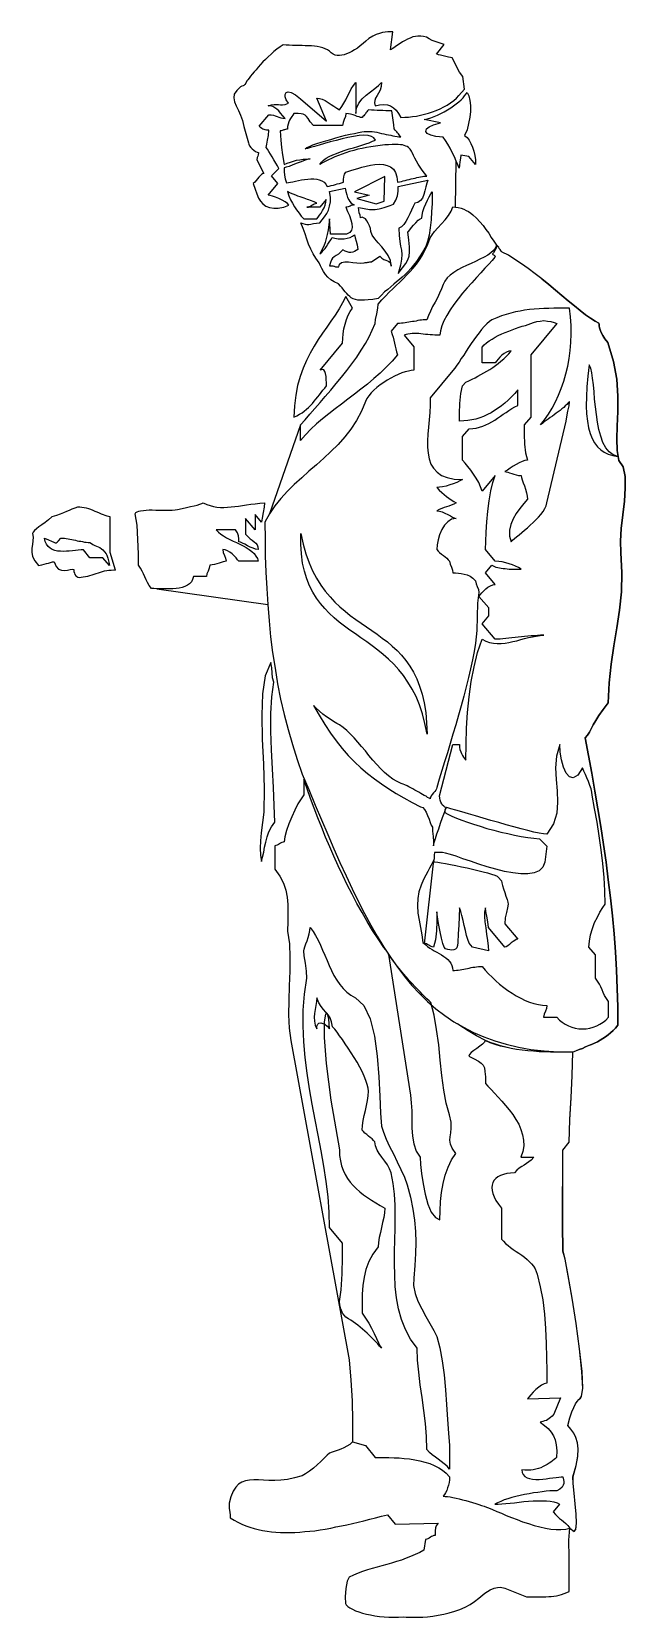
# Model space of a CAD drawing. Extents: x -2825 to -2165, y -3423 to -1661.
import ezdxf

# ---------------------------------------------------------------- set-up
doc = ezdxf.new("R2010")
doc.units = 0
doc.header["$LTSCALE"] = 1270
doc.header["$MEASUREMENT"] = 0
doc.layers.get('0').update_dxf_attribs({"linetype": 'CONTINUOUS'})

msp = doc.modelspace()

# ---------------------------------------------------------------- linework, layer by layer
at = {"linetype": 'CONTINUOUS'}
for p, q in [((-2453.3, -1671.9), (-2456.4, -1674.6)), ((-2450, -1669), (-2453.3, -1671.9)), ((-2445.7, -1666.4), (-2450, -1669)), ((-2442, -1664.5), (-2445.7, -1666.4)), ((-2438.3, -1663.3), (-2442, -1664.5)), ((-2435, -1662.4), (-2438.3, -1663.3)), ((-2431.9, -1661.8), (-2435, -1662.4)), ((-2428.9, -1661.6), (-2431.9, -1661.8)), ((-2426.2, -1661.4), (-2428.9, -1661.6)), ((-2423.5, -1661.4), (-2426.2, -1661.4)), ((-2426.2, -1681.4), (-2423.5, -1661.4)), ((-2412.6, -1672.7), (-2415.3, -1674.4)), ((-2409.9, -1671.1), (-2412.6, -1672.7)), ((-2407.2, -1669.6), (-2409.9, -1671.1)), ((-2404.3, -1668.4), (-2407.2, -1669.6)), ((-2401.3, -1667.2), (-2404.3, -1668.4)), ((-2398.4, -1666.6), (-2401.3, -1667.2)), ((-2395.5, -1666.3), (-2398.4, -1666.6)), ((-2392.4, -1666.3), (-2395.5, -1666.3)), ((-2389.3, -1666.6), (-2392.4, -1666.3)), ((-2386.2, -1667.6), (-2389.3, -1666.6)), ((-2382.9, -1669.2), (-2386.2, -1667.6)), ((-2379.6, -1671.3), (-2382.9, -1669.2)), ((-2366.3, -1675.6), (-2379.6, -1671.3)), ((-2562, -1689.2), (-2564.9, -1692.1)), ((-2558.7, -1686.3), (-2562, -1689.2)), ((-2555.6, -1683.4), (-2558.7, -1686.3)), ((-2552.3, -1680.8), (-2555.6, -1683.4)), ((-2548.8, -1678.1), (-2552.3, -1680.8)), ((-2545.3, -1675.8), (-2548.8, -1678.1)), ((-2541.9, -1676.2), (-2545.3, -1675.8)), ((-2538.6, -1676.4), (-2541.9, -1676.2)), ((-2535.1, -1676.6), (-2538.6, -1676.4)), ((-2531.6, -1676.8), (-2535.1, -1676.6)), ((-2527.9, -1676.8), (-2531.6, -1676.8)), ((-2524.4, -1676.8), (-2527.9, -1676.8)), ((-2520.9, -1676.9), (-2524.4, -1676.8)), ((-2517.4, -1676.9), (-2520.9, -1676.9)), ((-2513.9, -1677.1), (-2517.4, -1676.9)), ((-2510.6, -1677.5), (-2513.9, -1677.1)), ((-2507.5, -1677.9), (-2510.6, -1677.5)), ((-2504.4, -1678.5), (-2507.5, -1677.9)), ((-2501.3, -1679.3), (-2504.4, -1678.5)), ((-2498.6, -1680.3), (-2501.3, -1679.3)), ((-2496, -1681.4), (-2498.6, -1680.3)), ((-2493.7, -1683), (-2496, -1681.4)), ((-2492, -1684.9), (-2493.7, -1683)), ((-2489.8, -1686.3), (-2492, -1684.9)), ((-2487.7, -1687.3), (-2489.8, -1686.3)), ((-2485.4, -1687.8), (-2487.7, -1687.3)), ((-2482.8, -1687.8), (-2485.4, -1687.8)), ((-2480.3, -1687.6), (-2482.8, -1687.8)), ((-2477.6, -1687.1), (-2480.3, -1687.6)), ((-2474.9, -1686.1), (-2477.6, -1687.1)), ((-2471.9, -1684.9), (-2474.9, -1686.1)), ((-2469, -1683.4), (-2471.9, -1684.9)), ((-2465.9, -1681.4), (-2469, -1683.4)), ((-2462.8, -1679.5), (-2465.9, -1681.4)), ((-2459.7, -1677.1), (-2462.8, -1679.5)), ((-2456.4, -1674.6), (-2459.7, -1677.1)), ((-2423.5, -1679.9), (-2426.2, -1681.4)), ((-2420.8, -1678.1), (-2423.5, -1679.9)), ((-2418.1, -1676.2), (-2420.8, -1678.1)), ((-2415.3, -1674.4), (-2418.1, -1676.2)), ((-2374.9, -1686.3), (-2366.3, -1675.6)), ((-2374.3, -1686.5), (-2374.9, -1686.3)), ((-2372.7, -1686.9), (-2374.3, -1686.5)), ((-2370.4, -1687.6), (-2372.7, -1686.9)), ((-2367.5, -1688.2), (-2370.4, -1687.6)), ((-2364.6, -1689), (-2367.5, -1688.2)), ((-2361.7, -1689.8), (-2364.6, -1689)), ((-2359.3, -1690.2), (-2361.7, -1689.8)), ((-2357.6, -1690.4), (-2359.3, -1690.2)), ((-2349.4, -1706.5), (-2357.6, -1690.4)), ((-2579.7, -1708.6), (-2581.6, -1710.8)), ((-2577.7, -1706.1), (-2579.7, -1708.6)), ((-2575.4, -1703.6), (-2577.7, -1706.1)), ((-2573.1, -1700.9), (-2575.4, -1703.6)), ((-2570.5, -1698), (-2573.1, -1700.9)), ((-2567.8, -1695), (-2570.5, -1698)), ((-2564.9, -1692.1), (-2567.8, -1695)), ((-2345.7, -1711), (-2349.4, -1706.5)), ((-2594.7, -1724.4), (-2597, -1726.9)), ((-2592.7, -1722.8), (-2594.7, -1724.4)), ((-2591.2, -1721.9), (-2592.7, -1722.8)), ((-2590, -1721.5), (-2591.2, -1721.9)), ((-2589, -1721.1), (-2590, -1721.5)), ((-2588, -1720.1), (-2589, -1721.1)), ((-2586.9, -1718.6), (-2588, -1720.1)), ((-2585.7, -1716), (-2586.9, -1718.6)), ((-2584.5, -1714.7), (-2585.7, -1716)), ((-2583.2, -1712.9), (-2584.5, -1714.7)), ((-2581.6, -1710.8), (-2583.2, -1712.9)), ((-2471.7, -1728.9), (-2469.6, -1725)), ((-2469.6, -1725), (-2467.3, -1721.3)), ((-2467.3, -1721.3), (-2464.7, -1717.8)), ((-2464.7, -1717.8), (-2464.7, -1752.4)), ((-2448.2, -1728.1), (-2443.5, -1724.4)), ((-2443.5, -1724.4), (-2439.3, -1721.1)), ((-2439.3, -1721.1), (-2436, -1717.8)), ((-2437.5, -1726.2), (-2439.3, -1729.5)), ((-2436.3, -1722.3), (-2437.5, -1726.2)), ((-2436, -1717.8), (-2436.3, -1722.3)), ((-2350, -1732.4), (-2343.8, -1725.4)), ((-2343.8, -1725.4), (-2345.7, -1711)), ((-2599.7, -1730.8), (-2600.3, -1734.9)), ((-2600.3, -1734.9), (-2599.5, -1739.2)), ((-2597, -1726.9), (-2599.7, -1730.8)), ((-2599.5, -1739.2), (-2597.6, -1743.8)), ((-2597.6, -1743.8), (-2595.2, -1748.9)), ((-2562, -1743.7), (-2558.3, -1742.5)), ((-2559.5, -1743.8), (-2562, -1743.7)), ((-2556.9, -1744.6), (-2559.5, -1743.8)), ((-2558.3, -1742.5), (-2555.4, -1742.1)), ((-2555.4, -1742.1), (-2553, -1742.1)), ((-2553, -1742.1), (-2550.7, -1742.3)), ((-2550.7, -1742.3), (-2548.4, -1742.7)), ((-2548.4, -1742.7), (-2546, -1742.7)), ((-2546, -1742.7), (-2543.1, -1742.1)), ((-2543.3, -1731), (-2542.1, -1729.1)), ((-2543.1, -1733.7), (-2543.3, -1731)), ((-2541.9, -1737.2), (-2543.1, -1733.7)), ((-2543.1, -1742.1), (-2539.4, -1740.9)), ((-2542.1, -1729.1), (-2539.8, -1728.3)), ((-2539.4, -1740.9), (-2541.9, -1737.2)), ((-2539.8, -1728.3), (-2536.5, -1729.1)), ((-2536.5, -1729.1), (-2531.8, -1731.4)), ((-2531.8, -1731.4), (-2526.2, -1735.9)), ((-2526.2, -1735.9), (-2497.2, -1760.8)), ((-2507.9, -1735.1), (-2505, -1735.5)), ((-2497.2, -1760.8), (-2507.9, -1735.1)), ((-2505, -1735.5), (-2501.9, -1736.5)), ((-2501.9, -1736.5), (-2498.8, -1738)), ((-2498.8, -1738), (-2495.3, -1740)), ((-2495.3, -1740), (-2492, -1742.1)), ((-2492, -1742.1), (-2488.9, -1744.2)), ((-2488.9, -1744.2), (-2485.7, -1746.4)), ((-2480.3, -1744.6), (-2478, -1740.9)), ((-2478, -1740.9), (-2475.8, -1737)), ((-2475.8, -1737), (-2473.7, -1733)), ((-2473.7, -1733), (-2471.7, -1728.9)), ((-2463.8, -1746.4), (-2461.2, -1740.9)), ((-2461.2, -1740.9), (-2457.5, -1736.1)), ((-2457.5, -1736.1), (-2453.1, -1731.8)), ((-2453.1, -1731.8), (-2448.2, -1728.1)), ((-2443.5, -1737.8), (-2443.9, -1740.5)), ((-2443.9, -1740.5), (-2443.1, -1743.7)), ((-2442.6, -1735.1), (-2443.5, -1737.8)), ((-2443.1, -1743.7), (-2438.1, -1742.5)), ((-2441, -1732.4), (-2442.6, -1735.1)), ((-2439.3, -1729.5), (-2441, -1732.4)), ((-2438.1, -1742.5), (-2433.6, -1742.1)), ((-2433.6, -1742.1), (-2429.5, -1742.5)), ((-2429.5, -1742.5), (-2426, -1743.7)), ((-2426, -1743.7), (-2422.9, -1745.8)), ((-2366.9, -1745), (-2363, -1742.9)), ((-2363, -1742.9), (-2359.3, -1740.5)), ((-2359.3, -1740.5), (-2355.8, -1738)), ((-2359.1, -1746), (-2356, -1743.8)), ((-2356, -1743.8), (-2352.9, -1741.5)), ((-2355.8, -1738), (-2352.7, -1735.3)), ((-2352.9, -1741.5), (-2350, -1739.2)), ((-2352.7, -1735.3), (-2350, -1732.4)), ((-2350, -1739.2), (-2347.5, -1737)), ((-2347.5, -1737), (-2345.3, -1734.9)), ((-2345.3, -1734.9), (-2343.6, -1732.8)), ((-2343.6, -1732.8), (-2342, -1730.6)), ((-2342, -1730.6), (-2341, -1728.9)), ((-2341, -1728.9), (-2339.1, -1732.8)), ((-2339.1, -1732.8), (-2337.7, -1737.8)), ((-2337.7, -1737.8), (-2337.1, -1743.5)), ((-2337.1, -1743.5), (-2337.1, -1749.9)), ((-2595.2, -1748.9), (-2592.7, -1754.3)), ((-2592.7, -1754.3), (-2590.4, -1760.2)), ((-2590.4, -1760.2), (-2589, -1766.6)), ((-2571.9, -1766.4), (-2561.2, -1753.6)), ((-2561.2, -1753.6), (-2558.7, -1753.8)), ((-2558.7, -1753.8), (-2556.3, -1754.2)), ((-2554.8, -1745.8), (-2556.9, -1744.6)), ((-2556.3, -1754.2), (-2554.2, -1754.9)), ((-2552.4, -1747.5), (-2554.8, -1745.8)), ((-2554.2, -1754.9), (-2552.1, -1755.5)), ((-2550.3, -1749.5), (-2552.4, -1747.5)), ((-2552.1, -1755.5), (-2550.1, -1756.3)), ((-2548.2, -1752), (-2550.3, -1749.5)), ((-2550.1, -1756.3), (-2548, -1757.1)), ((-2545.6, -1754.7), (-2548.2, -1752)), ((-2548, -1757.1), (-2545.6, -1757.5)), ((-2543.1, -1757.7), (-2545.6, -1754.7)), ((-2545.6, -1757.5), (-2543.1, -1757.7)), ((-2539.2, -1761.7), (-2540, -1764.1)), ((-2538.2, -1759.6), (-2539.2, -1761.7)), ((-2537.3, -1757.7), (-2538.2, -1759.6)), ((-2535.9, -1755.7), (-2537.3, -1757.7)), ((-2534.8, -1754.2), (-2535.9, -1755.7)), ((-2533.4, -1752.4), (-2534.8, -1754.2)), ((-2528.7, -1752.4), (-2533.4, -1752.4)), ((-2525.4, -1752.6), (-2528.7, -1752.4)), ((-2523.1, -1753.2), (-2525.4, -1752.6)), ((-2521.1, -1754), (-2523.1, -1753.2)), ((-2519.6, -1755.7), (-2521.1, -1754)), ((-2517.6, -1758), (-2519.6, -1755.7)), ((-2515.3, -1761.4), (-2517.6, -1758)), ((-2511.8, -1765.6), (-2515.3, -1761.4)), ((-2485.7, -1746.4), (-2482.8, -1748.1)), ((-2482.8, -1748.1), (-2480.3, -1744.6)), ((-2477.4, -1759), (-2478.7, -1762.3)), ((-2476.2, -1755.7), (-2477.4, -1759)), ((-2475.6, -1752.4), (-2476.2, -1755.7)), ((-2472.9, -1752.6), (-2475.6, -1752.4)), ((-2470.4, -1753.2), (-2472.9, -1752.6)), ((-2467.6, -1753.8), (-2470.4, -1753.2)), ((-2465.3, -1754.5), (-2467.6, -1753.8)), ((-2463, -1755.5), (-2465.3, -1754.5)), ((-2464.7, -1752.4), (-2463.8, -1746.4)), ((-2461, -1756.1), (-2463, -1755.5)), ((-2459.3, -1756.7), (-2461, -1756.1)), ((-2457.7, -1756.9), (-2459.3, -1756.7)), ((-2456.8, -1755.7), (-2457.7, -1756.9)), ((-2455.8, -1754.7), (-2456.8, -1755.7)), ((-2455, -1753.6), (-2455.8, -1754.7)), ((-2454, -1752.6), (-2455, -1753.6)), ((-2453.3, -1751.6), (-2454, -1752.6)), ((-2452.3, -1750.5), (-2453.3, -1751.6)), ((-2451.5, -1749.5), (-2452.3, -1750.5)), ((-2450.5, -1748.3), (-2451.5, -1749.5)), ((-2447.2, -1748.5), (-2450.5, -1748.3)), ((-2444.1, -1748.7), (-2447.2, -1748.5)), ((-2440.8, -1748.9), (-2444.1, -1748.7)), ((-2437.5, -1748.9), (-2440.8, -1748.9)), ((-2434.4, -1749.1), (-2437.5, -1748.9)), ((-2431.1, -1749.3), (-2434.4, -1749.1)), ((-2428, -1749.5), (-2431.1, -1749.3)), ((-2424.7, -1749.5), (-2428, -1749.5)), ((-2423.9, -1754.5), (-2424.7, -1749.5)), ((-2423.1, -1759.6), (-2423.9, -1754.5)), ((-2422.5, -1764.7), (-2423.1, -1759.6)), ((-2422.9, -1745.8), (-2419.8, -1748.5)), ((-2419.8, -1748.5), (-2417.1, -1752.2)), ((-2417.1, -1752.2), (-2414.4, -1756.7)), ((-2414.4, -1756.7), (-2410.3, -1756.5)), ((-2410.3, -1756.5), (-2406, -1756.3)), ((-2406, -1756.3), (-2401.7, -1755.7)), ((-2401.7, -1755.7), (-2397.2, -1755.1)), ((-2397.2, -1755.1), (-2392.8, -1754.3)), ((-2392.8, -1754.3), (-2388.3, -1753.2)), ((-2388.5, -1759), (-2385, -1758.2)), ((-2370.6, -1762.7), (-2388.5, -1759)), ((-2388.3, -1753.2), (-2383.8, -1752)), ((-2385, -1758.2), (-2381.3, -1757.1)), ((-2383.8, -1752), (-2379.4, -1750.5)), ((-2381.3, -1757.1), (-2377.4, -1755.7)), ((-2379.4, -1750.5), (-2375.1, -1748.9)), ((-2377.4, -1755.7), (-2373.7, -1754.2)), ((-2375.1, -1748.9), (-2370.8, -1747.2)), ((-2373.7, -1754.2), (-2370, -1752.2)), ((-2370.8, -1747.2), (-2366.9, -1745)), ((-2370, -1752.2), (-2366.3, -1750.3)), ((-2366.3, -1750.3), (-2362.6, -1748.3)), ((-2362.6, -1748.3), (-2359.1, -1746)), ((-2337.9, -1756.5), (-2339.3, -1763.3)), ((-2337.1, -1749.9), (-2337.9, -1756.5)), ((-2589, -1766.6), (-2584, -1784.7)), ((-2570.5, -1767.8), (-2571.9, -1766.4)), ((-2569.2, -1768.9), (-2570.5, -1767.8)), ((-2567.8, -1769.7), (-2569.2, -1768.9)), ((-2566.5, -1770.1), (-2567.8, -1769.7)), ((-2565.3, -1770.5), (-2566.5, -1770.1)), ((-2563.9, -1770.7), (-2565.3, -1770.5)), ((-2562.6, -1770.7), (-2563.9, -1770.7)), ((-2562.8, -1782), (-2561.6, -1776.7)), ((-2561.2, -1770.7), (-2562.6, -1770.7)), ((-2561.6, -1776.7), (-2561.2, -1770.7)), ((-2548.8, -1771.5), (-2548, -1782)), ((-2547.6, -1771.5), (-2548.8, -1771.5)), ((-2546.4, -1771.3), (-2547.6, -1771.5)), ((-2545.4, -1770.9), (-2546.4, -1771.3)), ((-2544.7, -1770.5), (-2545.4, -1770.9)), ((-2543.9, -1770.3), (-2544.7, -1770.5)), ((-2542.9, -1769.9), (-2543.9, -1770.3)), ((-2541.8, -1769.7), (-2542.9, -1769.9)), ((-2540.6, -1769.7), (-2541.8, -1769.7)), ((-2540.4, -1766.6), (-2540.6, -1769.7)), ((-2540, -1764.1), (-2540.4, -1766.6)), ((-2509.9, -1765.6), (-2511.8, -1765.6)), ((-2507.7, -1765.6), (-2509.9, -1765.6)), ((-2505.8, -1765.6), (-2507.7, -1765.6)), ((-2503.8, -1765.6), (-2505.8, -1765.6)), ((-2501.7, -1765.6), (-2503.8, -1765.6)), ((-2499.7, -1765.6), (-2501.7, -1765.6)), ((-2497.6, -1765.6), (-2499.7, -1765.6)), ((-2495.7, -1765.6), (-2497.6, -1765.6)), ((-2493.5, -1765.6), (-2495.7, -1765.6)), ((-2491.6, -1765.6), (-2493.5, -1765.6)), ((-2492.5, -1781), (-2486.9, -1779.4)), ((-2489.4, -1765.6), (-2491.6, -1765.6)), ((-2487.5, -1765.6), (-2489.4, -1765.6)), ((-2485.4, -1765.6), (-2487.5, -1765.6)), ((-2486.9, -1779.4), (-2481.5, -1777.9)), ((-2483.4, -1765.6), (-2485.4, -1765.6)), ((-2481.3, -1765.6), (-2483.4, -1765.6)), ((-2481.5, -1777.9), (-2476, -1776.5)), ((-2479.3, -1765.6), (-2481.3, -1765.6)), ((-2473.3, -1778.9), (-2479.9, -1780.4)), ((-2478.7, -1762.3), (-2479.3, -1765.6)), ((-2476, -1776.5), (-2470.8, -1775.4)), ((-2467.1, -1777.7), (-2473.3, -1778.9)), ((-2470.8, -1775.4), (-2465.9, -1774.4)), ((-2461, -1776.9), (-2467.1, -1777.7)), ((-2465.9, -1774.4), (-2461.8, -1773.4)), ((-2461.8, -1773.4), (-2458.1, -1772.8)), ((-2455.6, -1776.5), (-2461, -1776.9)), ((-2458.1, -1772.8), (-2455.4, -1772.4)), ((-2450.9, -1776.7), (-2455.6, -1776.5)), ((-2455.4, -1772.4), (-2453.5, -1772.2)), ((-2453.5, -1772.2), (-2451.1, -1772.2)), ((-2451.1, -1772.2), (-2448.6, -1772.2)), ((-2447.2, -1777.7), (-2450.9, -1776.7)), ((-2448.6, -1772.2), (-2446.3, -1772.4)), ((-2444.5, -1779.2), (-2447.2, -1777.7)), ((-2446.3, -1772.4), (-2443.7, -1772.8)), ((-2442.9, -1781.8), (-2444.5, -1779.2)), ((-2443.7, -1772.8), (-2441.2, -1773.2)), ((-2441.2, -1773.2), (-2438.5, -1773.8)), ((-2438.5, -1773.8), (-2436, -1774.4)), ((-2436, -1774.4), (-2433.4, -1774.8)), ((-2433.4, -1774.8), (-2430.9, -1775.6)), ((-2430.9, -1775.6), (-2428.4, -1775.9)), ((-2428.4, -1775.9), (-2425.8, -1776.5)), ((-2425.8, -1776.5), (-2423.5, -1777.1)), ((-2423.5, -1777.1), (-2421.2, -1777.5)), ((-2421.8, -1769.5), (-2422.5, -1764.7)), ((-2420.8, -1770.7), (-2421.8, -1769.5)), ((-2421.2, -1777.5), (-2418.8, -1777.9)), ((-2420, -1771.7), (-2420.8, -1770.7)), ((-2419, -1772.8), (-2420, -1771.7)), ((-2418.1, -1773.8), (-2419, -1772.8)), ((-2418.8, -1777.9), (-2416.7, -1778.1)), ((-2417.3, -1775), (-2418.1, -1773.8)), ((-2416.3, -1775.9), (-2417.3, -1775)), ((-2416.7, -1778.1), (-2414.6, -1778.1)), ((-2415.5, -1777.1), (-2416.3, -1775.9)), ((-2414.6, -1778.1), (-2415.5, -1777.1)), ((-2386.7, -1772.1), (-2386.2, -1769.5)), ((-2385.2, -1774.6), (-2386.7, -1772.1)), ((-2386.2, -1769.5), (-2383.2, -1767)), ((-2381.3, -1776.5), (-2385.2, -1774.6)), ((-2383.2, -1767), (-2378.2, -1764.7)), ((-2375.5, -1777.9), (-2381.3, -1776.5)), ((-2378.2, -1764.7), (-2370.6, -1762.7)), ((-2367.5, -1778.5), (-2375.5, -1777.9)), ((-2364.8, -1782.2), (-2367.5, -1778.5)), ((-2341, -1770.3), (-2343.6, -1776.9)), ((-2343.6, -1776.9), (-2341, -1779)), ((-2339.3, -1763.3), (-2341, -1770.3)), ((-2341, -1779), (-2338.7, -1782)), ((-2584, -1784.7), (-2583.6, -1786.4)), ((-2583.6, -1786.4), (-2582.8, -1788.2)), ((-2582.8, -1788.2), (-2581.4, -1789.9)), ((-2581.4, -1789.9), (-2579.9, -1791.7)), ((-2579.9, -1791.7), (-2577.9, -1793.2)), ((-2577.9, -1793.2), (-2576.2, -1794.4)), ((-2576.2, -1794.4), (-2574.4, -1795.2)), ((-2574.4, -1795.2), (-2572.9, -1795.6)), ((-2572.9, -1795.6), (-2573.1, -1798.1)), ((-2564.3, -1789.9), (-2563.7, -1786.4)), ((-2562.9, -1791.9), (-2564.3, -1789.9)), ((-2563.7, -1786.4), (-2562.8, -1782)), ((-2561.2, -1794.4), (-2562.9, -1791.9)), ((-2559.5, -1797.5), (-2561.2, -1794.4)), ((-2548, -1782), (-2547.2, -1790.1)), ((-2547.2, -1790.1), (-2546.2, -1798.3)), ((-2520.9, -1791.5), (-2519, -1790.1)), ((-2518.4, -1791.1), (-2520.9, -1791.5)), ((-2519, -1790.1), (-2516.1, -1788.8)), ((-2514.9, -1790.1), (-2518.4, -1791.1)), ((-2516.1, -1788.8), (-2512.4, -1787.2)), ((-2510.4, -1789), (-2514.9, -1790.1)), ((-2512.4, -1787.2), (-2508.1, -1785.7)), ((-2505.2, -1787.4), (-2510.4, -1789)), ((-2508.1, -1785.7), (-2503.2, -1784.1)), ((-2499.4, -1785.7), (-2505.2, -1787.4)), ((-2503.2, -1784.1), (-2498, -1782.6)), ((-2493.1, -1783.9), (-2499.4, -1785.7)), ((-2498, -1782.6), (-2492.5, -1781)), ((-2486.5, -1782.2), (-2493.1, -1783.9)), ((-2490.2, -1798.3), (-2485.9, -1796.6)), ((-2479.9, -1780.4), (-2486.5, -1782.2)), ((-2485.9, -1796.6), (-2481.5, -1794.8)), ((-2481.5, -1794.8), (-2476.6, -1793.2)), ((-2475.8, -1796), (-2479.9, -1797.5)), ((-2476.6, -1793.2), (-2471.9, -1791.7)), ((-2471.5, -1794.6), (-2475.8, -1796)), ((-2471.9, -1791.7), (-2467.1, -1790.3)), ((-2466.9, -1793.4), (-2471.5, -1794.6)), ((-2467.1, -1790.3), (-2462.4, -1788.8)), ((-2462.4, -1792.1), (-2466.9, -1793.4)), ((-2462.4, -1788.8), (-2457.9, -1787.4)), ((-2457.5, -1791.1), (-2462.4, -1792.1)), ((-2457.9, -1787.4), (-2453.6, -1786.1)), ((-2452.7, -1790.1), (-2457.5, -1791.1)), ((-2453.6, -1786.1), (-2449.6, -1784.7)), ((-2447.8, -1789.2), (-2452.7, -1790.1)), ((-2449.6, -1784.7), (-2446.1, -1783.1)), ((-2442.8, -1788.4), (-2447.8, -1789.2)), ((-2446.1, -1783.1), (-2442.9, -1781.8)), ((-2437.5, -1787.8), (-2442.8, -1788.4)), ((-2432.4, -1787.2), (-2437.5, -1787.8)), ((-2428.2, -1787), (-2432.4, -1787.2)), ((-2424.1, -1786.6), (-2428.2, -1787)), ((-2420.6, -1786.6), (-2424.1, -1786.6)), ((-2417.7, -1786.8), (-2420.6, -1786.6)), ((-2414.9, -1787), (-2417.7, -1786.8)), ((-2412.6, -1787.2), (-2414.9, -1787)), ((-2410.7, -1787.8), (-2412.6, -1787.2)), ((-2408.9, -1788.4), (-2410.7, -1787.8)), ((-2407.6, -1789), (-2408.9, -1788.4)), ((-2406.2, -1789.9), (-2407.6, -1789)), ((-2405.2, -1790.7), (-2406.2, -1789.9)), ((-2404.3, -1791.9), (-2405.2, -1790.7)), ((-2403.5, -1793.1), (-2404.3, -1791.9)), ((-2402.7, -1794.2), (-2403.5, -1793.1)), ((-2402.1, -1795.6), (-2402.7, -1794.2)), ((-2400.6, -1798.9), (-2402.1, -1795.6)), ((-2362.2, -1786.3), (-2364.8, -1782.2)), ((-2359.7, -1790.9), (-2362.2, -1786.3)), ((-2357.4, -1795.8), (-2359.7, -1790.9)), ((-2355, -1800.6), (-2357.4, -1795.8)), ((-2338.7, -1782), (-2336.6, -1785.5)), ((-2336.6, -1785.5), (-2334.8, -1789.6)), ((-2334.8, -1789.6), (-2333.5, -1794.2)), ((-2333.5, -1794.2), (-2332.3, -1799.1)), ((-2574.4, -1801.2), (-2574.6, -1803.8)), ((-2574.6, -1803.8), (-2566.8, -1818.9)), ((-2573.6, -1799.7), (-2574.4, -1801.2)), ((-2573.1, -1798.1), (-2573.6, -1799.7)), ((-2557.5, -1800.6), (-2559.5, -1797.5)), ((-2558.5, -1821.5), (-2550.1, -1813.3)), ((-2555.6, -1803.9), (-2557.5, -1800.6)), ((-2553.6, -1807.3), (-2555.6, -1803.9)), ((-2551.7, -1810.4), (-2553.6, -1807.3)), ((-2550.1, -1813.3), (-2551.7, -1810.4)), ((-2546.2, -1798.3), (-2544.3, -1808.8)), ((-2544.3, -1808.8), (-2540.8, -1807.4)), ((-2542.1, -1812.1), (-2544.3, -1812.5)), ((-2544.3, -1812.5), (-2544.3, -1816.8)), ((-2538.8, -1811), (-2542.1, -1812.1)), ((-2540.8, -1807.4), (-2537.3, -1806.3)), ((-2534.6, -1809.4), (-2538.8, -1811)), ((-2537.3, -1806.3), (-2534, -1805.3)), ((-2529.9, -1807.6), (-2534.6, -1809.4)), ((-2534, -1805.3), (-2530.5, -1804.3)), ((-2530.5, -1804.3), (-2527, -1803.8)), ((-2525.2, -1805.9), (-2529.9, -1807.6)), ((-2527, -1803.8), (-2523.3, -1803.2)), ((-2520.9, -1804.3), (-2525.2, -1805.9)), ((-2523.3, -1803.2), (-2519.4, -1803)), ((-2517.6, -1803.2), (-2520.9, -1804.3)), ((-2519.4, -1803), (-2515.5, -1802.8)), ((-2515.5, -1802.8), (-2517.6, -1803.2)), ((-2504.6, -1808.8), (-2502.9, -1806.5)), ((-2501.7, -1807.1), (-2504.6, -1808.8)), ((-2502.9, -1806.5), (-2500.5, -1804.1)), ((-2498.6, -1805.5), (-2501.7, -1807.1)), ((-2500.5, -1804.1), (-2497.6, -1802)), ((-2495.1, -1803.8), (-2498.6, -1805.5)), ((-2497.6, -1802), (-2494.1, -1800.1)), ((-2491.6, -1802.2), (-2495.1, -1803.8)), ((-2494.1, -1800.1), (-2490.2, -1798.3)), ((-2487.9, -1800.6), (-2491.6, -1802.2)), ((-2484, -1799.1), (-2487.9, -1800.6)), ((-2479.9, -1797.5), (-2484, -1799.1)), ((-2470.2, -1815.8), (-2466.5, -1814.6)), ((-2466.5, -1814.6), (-2462.4, -1813.3)), ((-2462.4, -1813.3), (-2457.9, -1811.9)), ((-2457.9, -1811.9), (-2453.1, -1810.8)), ((-2453.1, -1810.8), (-2448.2, -1809.6)), ((-2448.2, -1809.6), (-2443.3, -1809)), ((-2443.3, -1809), (-2438.7, -1808.6)), ((-2438.7, -1808.6), (-2434, -1809)), ((-2434, -1809), (-2429.9, -1810)), ((-2429.9, -1810), (-2426.2, -1811.7)), ((-2426.2, -1811.7), (-2422.9, -1814.3)), ((-2422.9, -1814.3), (-2420.6, -1817.9)), ((-2399, -1802), (-2400.6, -1798.9)), ((-2397.2, -1805.3), (-2399, -1802)), ((-2395.3, -1808.6), (-2397.2, -1805.3)), ((-2393.2, -1811.9), (-2395.3, -1808.6)), ((-2390.8, -1815.2), (-2393.2, -1811.9)), ((-2352.9, -1805.3), (-2355, -1800.6)), ((-2353.7, -1856.3), (-2352.9, -1805.3)), ((-2351.2, -1809.4), (-2352.9, -1805.3)), ((-2349.6, -1813.1), (-2351.2, -1809.4)), ((-2349.4, -1809.6), (-2349.6, -1813.1)), ((-2348.8, -1805.9), (-2349.4, -1809.6)), ((-2348.2, -1802), (-2348.8, -1805.9)), ((-2348, -1798.7), (-2348.2, -1802)), ((-2338.9, -1800.1), (-2348, -1798.7)), ((-2331.5, -1808.8), (-2338.9, -1800.1)), ((-2332.3, -1799.1), (-2331.7, -1803.9)), ((-2331.7, -1803.9), (-2331.5, -1808.8)), ((-2577, -1828.5), (-2578.7, -1830.2)), ((-2578.7, -1830.2), (-2576.6, -1836.4)), ((-2575.4, -1826.7), (-2577, -1828.5)), ((-2573.8, -1824.8), (-2575.4, -1826.7)), ((-2572.3, -1823), (-2573.8, -1824.8)), ((-2570.9, -1821.5), (-2572.3, -1823)), ((-2569.6, -1820.1), (-2570.9, -1821.5)), ((-2568.2, -1819.3), (-2569.6, -1820.1)), ((-2566.8, -1818.9), (-2568.2, -1819.3)), ((-2562, -1843), (-2551.3, -1830.2)), ((-2551.3, -1830.2), (-2558.5, -1821.5)), ((-2544.3, -1816.8), (-2543.9, -1820.9)), ((-2543.9, -1820.9), (-2543.1, -1824.9)), ((-2543.1, -1824.9), (-2541.6, -1829.2)), ((-2541.6, -1829.2), (-2539.6, -1829)), ((-2539.6, -1829), (-2537.3, -1828.6)), ((-2537.3, -1828.6), (-2534.6, -1828.1)), ((-2534.6, -1828.1), (-2531.6, -1827.3)), ((-2531.6, -1827.3), (-2528.3, -1826.7)), ((-2528.3, -1826.7), (-2525, -1826.1)), ((-2525, -1826.1), (-2521.5, -1825.5)), ((-2521.5, -1825.5), (-2518, -1825.1)), ((-2518, -1825.1), (-2514.7, -1824.9)), ((-2514.7, -1824.9), (-2511.4, -1824.9)), ((-2511.4, -1824.9), (-2508.1, -1825.3)), ((-2508.1, -1825.3), (-2505.2, -1825.9)), ((-2505.2, -1825.9), (-2502.5, -1827.1)), ((-2502.5, -1827.1), (-2499.9, -1828.6)), ((-2499.9, -1828.6), (-2498, -1830.8)), ((-2498, -1830.8), (-2496.4, -1833.5)), ((-2494.1, -1832.9), (-2492, -1832.3)), ((-2492, -1832.3), (-2489.6, -1831.8)), ((-2489.6, -1831.8), (-2487.3, -1831.2)), ((-2487.3, -1831.2), (-2485.2, -1830.6)), ((-2485.2, -1830.6), (-2482.8, -1830)), ((-2482.8, -1830), (-2480.5, -1829.2)), ((-2480.5, -1829.2), (-2478.2, -1828.6)), ((-2478.2, -1825.5), (-2477.8, -1822.6)), ((-2478.2, -1828.6), (-2478.2, -1825.5)), ((-2477.8, -1822.6), (-2477.2, -1819.7)), ((-2477.2, -1819.7), (-2475.6, -1817.4)), ((-2475.6, -1817.4), (-2473.3, -1816.8)), ((-2473.3, -1816.8), (-2470.2, -1815.8)), ((-2432.4, -1822.4), (-2466.2, -1839.5)), ((-2433, -1849.6), (-2432.4, -1822.4)), ((-2420.6, -1817.9), (-2419, -1822.6)), ((-2419, -1822.6), (-2418.2, -1828.6)), ((-2418.2, -1828.6), (-2416.1, -1828.3)), ((-2417.5, -1833.5), (-2384.6, -1826.3)), ((-2416.1, -1828.3), (-2414, -1827.7)), ((-2414, -1827.7), (-2411.8, -1827.1)), ((-2411.8, -1827.1), (-2409.7, -1826.7)), ((-2409.7, -1826.7), (-2407.6, -1826.1)), ((-2407.6, -1826.1), (-2405.2, -1825.5)), ((-2405.2, -1825.5), (-2403.1, -1824.9)), ((-2403.1, -1824.9), (-2400.9, -1824.4)), ((-2400.9, -1824.4), (-2398.8, -1824)), ((-2398.8, -1824), (-2396.7, -1823.4)), ((-2396.7, -1823.4), (-2394.5, -1823)), ((-2394.5, -1823), (-2392.6, -1822.6)), ((-2392.6, -1822.6), (-2390.6, -1822.4)), ((-2388.3, -1818.5), (-2390.8, -1815.2)), ((-2390.6, -1822.4), (-2388.9, -1822)), ((-2388.9, -1822), (-2387.1, -1821.8)), ((-2385.6, -1821.8), (-2388.3, -1818.5)), ((-2387.1, -1821.8), (-2385.6, -1821.8)), ((-2385.8, -1829.8), (-2386.9, -1833.9)), ((-2384.6, -1826.3), (-2385.8, -1829.8)), ((-2576.6, -1836.4), (-2574.8, -1841.7)), ((-2574.8, -1841.7), (-2572.7, -1846.2)), ((-2572.7, -1846.2), (-2570.5, -1849.8)), ((-2570.5, -1849.8), (-2568, -1852.8)), ((-2560, -1843.4), (-2562, -1843)), ((-2557.3, -1844.2), (-2560, -1843.4)), ((-2553.8, -1845.4), (-2557.3, -1844.2)), ((-2550.1, -1846.9), (-2553.8, -1845.4)), ((-2546.4, -1848.7), (-2550.1, -1846.9)), ((-2543.1, -1850.4), (-2546.4, -1848.7)), ((-2537.3, -1840.7), (-2540.6, -1839.1)), ((-2540.6, -1839.1), (-2539, -1843.8)), ((-2539, -1843.8), (-2537.3, -1848.1)), ((-2534.4, -1842.1), (-2537.3, -1840.7)), ((-2537.3, -1848.1), (-2535.1, -1852)), ((-2531.4, -1843.2), (-2534.4, -1842.1)), ((-2528.9, -1844.2), (-2531.4, -1843.2)), ((-2526.6, -1845), (-2528.9, -1844.2)), ((-2524.3, -1845.8), (-2526.6, -1845)), ((-2522.1, -1846.5), (-2524.3, -1845.8)), ((-2520.2, -1847.1), (-2522.1, -1846.5)), ((-2518.4, -1847.7), (-2520.2, -1847.1)), ((-2516.9, -1848.3), (-2518.4, -1847.7)), ((-2515.1, -1848.9), (-2516.9, -1848.3)), ((-2513.7, -1849.5), (-2515.1, -1848.9)), ((-2512.2, -1850), (-2513.7, -1849.5)), ((-2510.8, -1850.6), (-2512.2, -1850)), ((-2497.4, -1847.7), (-2504.6, -1856.5)), ((-2497.8, -1851), (-2497.4, -1847.7)), ((-2496.4, -1833.5), (-2494.1, -1832.9)), ((-2493.7, -1839.1), (-2476.6, -1835.3)), ((-2492.7, -1845.2), (-2493.7, -1839.1)), ((-2492.9, -1850.6), (-2492.7, -1845.2)), ((-2476.6, -1835.3), (-2475.6, -1839.1)), ((-2475.6, -1839.1), (-2474.7, -1842.7)), ((-2474.7, -1842.7), (-2473.7, -1845.6)), ((-2473.7, -1845.6), (-2472.5, -1848.1)), ((-2472.5, -1848.1), (-2471.2, -1850.2)), ((-2466.2, -1839.5), (-2449.6, -1843.1)), ((-2449.6, -1843.1), (-2463.3, -1846.7)), ((-2463.3, -1846.7), (-2441.9, -1852.6)), ((-2441.9, -1852.6), (-2433, -1849.6)), ((-2422.9, -1853), (-2420.2, -1848.5)), ((-2420.2, -1848.5), (-2418.4, -1843.6)), ((-2418.4, -1843.6), (-2417.7, -1838.6)), ((-2417.7, -1838.6), (-2417.5, -1833.5)), ((-2392.8, -1849.1), (-2395.5, -1851.2)), ((-2390.6, -1846.2), (-2392.8, -1849.1)), ((-2389.1, -1842.3), (-2390.6, -1846.2)), ((-2387.9, -1838.2), (-2389.1, -1842.3)), ((-2386.9, -1833.9), (-2387.9, -1838.2)), ((-2386.9, -1852.6), (-2385, -1848.5)), ((-2385, -1848.5), (-2383, -1844.8)), ((-2383, -1844.8), (-2381.1, -1841.7)), ((-2381.1, -1841.7), (-2379.6, -1839.5)), ((-2379.6, -1845.4), (-2379.7, -1852.8)), ((-2379.6, -1839.5), (-2379.6, -1845.4)), ((-2568, -1852.8), (-2564.7, -1855.1)), ((-2564.7, -1855.1), (-2560.6, -1856.7)), ((-2560.6, -1856.7), (-2555.6, -1857.6)), ((-2555.6, -1857.6), (-2553.2, -1857.6)), ((-2553.2, -1857.6), (-2551.1, -1857.4)), ((-2551.1, -1857.4), (-2549, -1857)), ((-2549, -1857), (-2546.8, -1856.7)), ((-2546.8, -1856.7), (-2544.7, -1856.3)), ((-2544.7, -1856.3), (-2542.7, -1855.5)), ((-2540.6, -1852.4), (-2543.1, -1850.4)), ((-2542.7, -1855.5), (-2540.8, -1854.9)), ((-2540.8, -1854.9), (-2539, -1854.1)), ((-2539, -1854.1), (-2540.6, -1852.4)), ((-2535.1, -1852), (-2532.8, -1855.9)), ((-2532.8, -1855.9), (-2530.5, -1859.4)), ((-2530.5, -1859.4), (-2527.7, -1862.9)), ((-2527.7, -1862.9), (-2525.2, -1866.2)), ((-2525.2, -1866.2), (-2522.5, -1869.5)), ((-2519, -1856.5), (-2517.6, -1856.3)), ((-2504.6, -1856.5), (-2519, -1856.5)), ((-2517.6, -1856.3), (-2516.3, -1855.7)), ((-2516.3, -1855.7), (-2514.9, -1855.1)), ((-2514.9, -1855.1), (-2513.6, -1854.1)), ((-2513.6, -1854.1), (-2512.2, -1853.3)), ((-2512.2, -1853.3), (-2510.8, -1852.8)), ((-2509.5, -1851.2), (-2510.8, -1850.6)), ((-2510.8, -1852.8), (-2509.5, -1852.2)), ((-2508.1, -1852), (-2509.5, -1851.2)), ((-2509.5, -1852.2), (-2508.1, -1852)), ((-2508.1, -1869.5), (-2506.5, -1867.5)), ((-2506.5, -1867.5), (-2505, -1865.4)), ((-2505, -1865.4), (-2503.2, -1862.9)), ((-2503.2, -1862.9), (-2501.5, -1860.2)), ((-2501.9, -1870.3), (-2499.4, -1867)), ((-2501.5, -1860.2), (-2499.9, -1857.2)), ((-2499.9, -1857.2), (-2498.6, -1854.1)), ((-2499.4, -1867), (-2497, -1863.5)), ((-2498.6, -1854.1), (-2497.8, -1851)), ((-2497, -1863.5), (-2495.1, -1859.6)), ((-2495.1, -1859.6), (-2493.7, -1855.3)), ((-2493.7, -1855.3), (-2492.9, -1850.6)), ((-2474.5, -1856.3), (-2475.6, -1856.5)), ((-2475.6, -1856.5), (-2473.7, -1861.1)), ((-2473.1, -1856.1), (-2474.5, -1856.3)), ((-2473.7, -1861.1), (-2471.7, -1865.8)), ((-2472.1, -1855.7), (-2473.1, -1856.1)), ((-2471, -1855.1), (-2472.1, -1855.7)), ((-2471.7, -1865.8), (-2470.2, -1870.5)), ((-2471.2, -1850.2), (-2469.8, -1851.8)), ((-2469.8, -1854.7), (-2471, -1855.1)), ((-2469.8, -1851.8), (-2468, -1853)), ((-2468.8, -1854.3), (-2469.8, -1854.7)), ((-2467.5, -1854.1), (-2468.8, -1854.3)), ((-2468, -1853), (-2466.3, -1853.9)), ((-2466.3, -1853.9), (-2467.5, -1854.1)), ((-2461.8, -1856.8), (-2459.5, -1857.2)), ((-2461.4, -1859.8), (-2461.8, -1856.8)), ((-2460.7, -1862.5), (-2461.4, -1859.8)), ((-2459.9, -1865.2), (-2460.7, -1862.5)), ((-2459.5, -1868.3), (-2459.9, -1865.2)), ((-2459.5, -1857.2), (-2457.3, -1857.6)), ((-2457.7, -1867.5), (-2459.5, -1868.3)), ((-2456, -1868.1), (-2457.7, -1867.5)), ((-2457.3, -1857.6), (-2455.2, -1857.8)), ((-2455.2, -1857.8), (-2453.3, -1858.2)), ((-2453.3, -1858.2), (-2451.3, -1858.6)), ((-2451.3, -1858.6), (-2449.4, -1858.8)), ((-2449.4, -1858.8), (-2447.4, -1858.8)), ((-2447.4, -1858.8), (-2445.3, -1859)), ((-2445.3, -1859), (-2443.1, -1858.8)), ((-2443.1, -1858.8), (-2440.8, -1858.6)), ((-2440.8, -1858.6), (-2438.5, -1858.2)), ((-2438.5, -1858.2), (-2435.8, -1857.6)), ((-2435.8, -1857.6), (-2433, -1856.8)), ((-2433, -1856.8), (-2429.9, -1855.7)), ((-2429.9, -1855.7), (-2426.6, -1854.5)), ((-2426.6, -1854.5), (-2422.9, -1853)), ((-2404.6, -1863.8), (-2406.8, -1868.1)), ((-2402.7, -1859.6), (-2404.6, -1863.8)), ((-2400.9, -1855.5), (-2402.7, -1859.6)), ((-2399, -1852), (-2400.9, -1855.5)), ((-2395.5, -1851.2), (-2399, -1852)), ((-2391.4, -1868.7), (-2391, -1865.2)), ((-2391, -1865.2), (-2390.1, -1861.1)), ((-2390.1, -1861.1), (-2388.7, -1856.8)), ((-2388.7, -1856.8), (-2386.9, -1852.6)), ((-2380.3, -1861.3), (-2380.9, -1870.3)), ((-2379.7, -1852.8), (-2380.3, -1861.3)), ((-2365.4, -1870.3), (-2361.7, -1865.6)), ((-2361.7, -1865.6), (-2358.5, -1860.9)), ((-2358.5, -1860.9), (-2356.6, -1856.1)), ((-2356.6, -1856.1), (-2353.7, -1856.3)), ((-2353.7, -1856.3), (-2350.8, -1856.8)), ((-2350.8, -1856.8), (-2347.6, -1857.6)), ((-2347.6, -1857.6), (-2344.7, -1858.6)), ((-2344.7, -1858.6), (-2341.8, -1860)), ((-2341.8, -1860), (-2339.3, -1861.3)), ((-2339.3, -1861.3), (-2336.8, -1863.1)), ((-2336.8, -1863.1), (-2334.6, -1864.8)), ((-2334.6, -1864.8), (-2330.3, -1868.7)), ((-2525.8, -1873.6), (-2523.5, -1874.5)), ((-2523.3, -1880), (-2525.8, -1873.6)), ((-2523.5, -1874.5), (-2521.1, -1875.1)), ((-2521.1, -1886), (-2523.3, -1880)), ((-2522.5, -1869.5), (-2508.1, -1869.5)), ((-2521.1, -1875.1), (-2519, -1875.5)), ((-2519, -1875.5), (-2516.9, -1875.5)), ((-2516.9, -1875.5), (-2514.5, -1875.1)), ((-2514.5, -1875.1), (-2511.8, -1874.7)), ((-2511.8, -1874.7), (-2508.5, -1874.2)), ((-2508.5, -1874.2), (-2504.6, -1873.6)), ((-2504.6, -1873.6), (-2501.9, -1870.3)), ((-2495.5, -1881.6), (-2496.4, -1886.6)), ((-2494.5, -1875.9), (-2495.5, -1881.6)), ((-2493.7, -1869.5), (-2494.5, -1875.9)), ((-2492.9, -1886.2), (-2493.7, -1869.5)), ((-2471.3, -1884.7), (-2474.9, -1886.2)), ((-2469.4, -1882.1), (-2471.3, -1884.7)), ((-2470.2, -1870.5), (-2469, -1874.7)), ((-2468.8, -1878.8), (-2469.4, -1882.1)), ((-2469, -1874.7), (-2468.8, -1878.8)), ((-2454, -1869.5), (-2456, -1868.1)), ((-2452.3, -1871.4), (-2454, -1869.5)), ((-2450.7, -1874.2), (-2452.3, -1871.4)), ((-2449.4, -1877.1), (-2450.7, -1874.2)), ((-2448.4, -1880.2), (-2449.4, -1877.1)), ((-2448, -1883.3), (-2448.4, -1880.2)), ((-2446.3, -1887.6), (-2448, -1883.3)), ((-2414, -1878.2), (-2416.9, -1879.6)), ((-2416.9, -1879.6), (-2416.5, -1888)), ((-2411.2, -1875.7), (-2414, -1878.2)), ((-2408.9, -1872.2), (-2411.2, -1875.7)), ((-2406.8, -1868.1), (-2408.9, -1872.2)), ((-2406.6, -1883.9), (-2406, -1883.3)), ((-2405.6, -1893.2), (-2406.6, -1883.9)), ((-2406, -1883.3), (-2404.6, -1881.6)), ((-2404.6, -1881.6), (-2402.7, -1879)), ((-2402.7, -1879), (-2400.4, -1876.3)), ((-2400.4, -1876.3), (-2397.8, -1873.6)), ((-2397.8, -1873.6), (-2395.3, -1871)), ((-2395.3, -1871), (-2393.2, -1869.3)), ((-2393.2, -1869.3), (-2391.4, -1868.7)), ((-2381.9, -1879.2), (-2383.2, -1887.6)), ((-2380.9, -1870.3), (-2381.9, -1879.2)), ((-2379.9, -1887), (-2377, -1883.3)), ((-2377, -1883.3), (-2373.3, -1879.2)), ((-2373.3, -1879.2), (-2369.2, -1874.9)), ((-2369.2, -1874.9), (-2365.4, -1870.3)), ((-2330.3, -1868.7), (-2326.6, -1872.8)), ((-2326.6, -1872.8), (-2323.1, -1876.9)), ((-2323.1, -1876.9), (-2320, -1881.2)), ((-2320, -1881.2), (-2316.9, -1885.4)), ((-2519, -1892.1), (-2521.1, -1886)), ((-2517.1, -1897.5), (-2519, -1892.1)), ((-2514.7, -1902.9), (-2517.1, -1897.5)), ((-2512.2, -1908.2), (-2514.7, -1902.9)), ((-2500.3, -1899.8), (-2502.3, -1903.9)), ((-2500.5, -1904.3), (-2498.8, -1902.2)), ((-2498.8, -1895.6), (-2500.3, -1899.8)), ((-2497.4, -1891.3), (-2498.8, -1895.6)), ((-2498.8, -1902.2), (-2497.2, -1900)), ((-2496.4, -1886.6), (-2497.4, -1891.3)), ((-2497.2, -1900), (-2495.7, -1897.5)), ((-2495.7, -1897.5), (-2494.1, -1895.2)), ((-2494.1, -1895.2), (-2492.5, -1892.6)), ((-2474.9, -1886.2), (-2492.9, -1886.2)), ((-2492.5, -1892.6), (-2491, -1889.9)), ((-2491, -1889.9), (-2487.9, -1890.9)), ((-2487.9, -1890.9), (-2484.4, -1891.5)), ((-2484.4, -1891.5), (-2480.9, -1891.7)), ((-2480.9, -1891.7), (-2477.6, -1891.5)), ((-2477.6, -1891.5), (-2474.1, -1890.9)), ((-2474.1, -1890.9), (-2471, -1889.9)), ((-2471, -1889.9), (-2468.2, -1888.5)), ((-2468.2, -1888.5), (-2465.9, -1887)), ((-2465.9, -1887), (-2465.3, -1890.5)), ((-2465.3, -1890.5), (-2464.2, -1894.2)), ((-2464.2, -1894.2), (-2463, -1898.3)), ((-2463, -1898.3), (-2462.4, -1903.3)), ((-2443.3, -1891.7), (-2446.3, -1887.6)), ((-2439.6, -1895.9), (-2443.3, -1891.7)), ((-2435.8, -1900.4), (-2439.6, -1895.9)), ((-2431.9, -1905.1), (-2435.8, -1900.4)), ((-2416.5, -1888), (-2415.7, -1894.4)), ((-2415.7, -1894.4), (-2414.8, -1899.6)), ((-2414.8, -1899.6), (-2414, -1904.1)), ((-2404.8, -1900.4), (-2405.6, -1893.2)), ((-2404.8, -1906.1), (-2404.8, -1900.4)), ((-2386.9, -1900), (-2390.4, -1906.3)), ((-2387.5, -1903.7), (-2384.6, -1897.5)), ((-2384.8, -1894.6), (-2386.9, -1900)), ((-2383.2, -1887.6), (-2384.8, -1894.6)), ((-2384.6, -1897.5), (-2381.9, -1890.5)), ((-2381.9, -1890.5), (-2379.9, -1887)), ((-2316.9, -1885.4), (-2314, -1889.9)), ((-2314, -1889.9), (-2311.1, -1894.2)), ((-2309.3, -1901.6), (-2311.5, -1904.5)), ((-2311.1, -1894.2), (-2308.2, -1898.5)), ((-2308.4, -1902), (-2309.9, -1904.5)), ((-2308.2, -1898.5), (-2309.3, -1901.6)), ((-2307.6, -1899.8), (-2308.4, -1902)), ((-2307.4, -1899.4), (-2307.6, -1899.8)), ((-2307, -1899.4), (-2307.4, -1899.4)), ((-2306.6, -1900), (-2307, -1899.4)), ((-2305.8, -1901), (-2306.6, -1900)), ((-2305.1, -1902.2), (-2305.8, -1901)), ((-2304.1, -1903.5), (-2305.1, -1902.2)), ((-2509.1, -1913.2), (-2512.2, -1908.2)), ((-2505.4, -1918.1), (-2509.1, -1913.2)), ((-2504, -1921.4), (-2505.4, -1918.1)), ((-2502.3, -1903.9), (-2504.6, -1908.4)), ((-2504.6, -1908.4), (-2502.5, -1906.4)), ((-2502.5, -1906.4), (-2500.5, -1904.3)), ((-2492.9, -1917.7), (-2493.7, -1921.4)), ((-2491.8, -1915), (-2492.9, -1917.7)), ((-2490.4, -1913.1), (-2491.8, -1915)), ((-2488.5, -1911.5), (-2490.4, -1913.1)), ((-2486.3, -1910.1), (-2488.5, -1911.5)), ((-2484, -1908.6), (-2486.3, -1910.1)), ((-2481.7, -1906.4), (-2484, -1908.6)), ((-2483.4, -1922.8), (-2482.6, -1919.7)), ((-2482.6, -1919.7), (-2480.5, -1917.9)), ((-2478.9, -1903.7), (-2481.7, -1906.4)), ((-2480.5, -1917.9), (-2477, -1917.3)), ((-2476.6, -1905.1), (-2478.9, -1903.7)), ((-2477, -1917.3), (-2472.7, -1917.3)), ((-2474.3, -1906.1), (-2476.6, -1905.1)), ((-2472.1, -1906.6), (-2474.3, -1906.1)), ((-2472.7, -1917.3), (-2468, -1917.7)), ((-2470, -1906.6), (-2472.1, -1906.6)), ((-2468, -1906.4), (-2470, -1906.6)), ((-2466.1, -1905.7), (-2468, -1906.4)), ((-2468, -1917.7), (-2463.4, -1918.3)), ((-2464.2, -1904.7), (-2466.1, -1905.7)), ((-2462.4, -1903.3), (-2464.2, -1904.7)), ((-2463.4, -1918.3), (-2459.1, -1918.5)), ((-2459.1, -1918.5), (-2455.4, -1918.1)), ((-2455.4, -1918.1), (-2454.2, -1917.9)), ((-2454.2, -1917.9), (-2453.3, -1917.7)), ((-2453.3, -1917.7), (-2452.1, -1917.7)), ((-2452.1, -1917.7), (-2451.1, -1917.5)), ((-2451.1, -1917.5), (-2450.1, -1917.5)), ((-2450.1, -1917.5), (-2449.2, -1917.3)), ((-2449.2, -1917.3), (-2448, -1917.3)), ((-2448, -1917.3), (-2447, -1917.1)), ((-2447, -1917.1), (-2437.9, -1910.9)), ((-2437.9, -1910.9), (-2435.8, -1913.1)), ((-2435.8, -1913.1), (-2433.4, -1914.4)), ((-2433.4, -1914.4), (-2431.3, -1915.2)), ((-2428.6, -1910.1), (-2431.9, -1905.1)), ((-2431.3, -1915.2), (-2429.3, -1916)), ((-2429.3, -1916), (-2427.8, -1916.6)), ((-2426.2, -1915.6), (-2428.6, -1910.1)), ((-2427.8, -1916.6), (-2426.4, -1917.7)), ((-2426.4, -1917.7), (-2425.6, -1919.3)), ((-2425.4, -1921.8), (-2426.2, -1915.6)), ((-2425.6, -1919.3), (-2425.4, -1921.8)), ((-2413.8, -1914.2), (-2415.1, -1921)), ((-2414, -1904.1), (-2413.6, -1908.8)), ((-2413.6, -1908.8), (-2413.8, -1914.2)), ((-2412.8, -1923.9), (-2409.1, -1919.1)), ((-2409.1, -1919.1), (-2406.8, -1914.8)), ((-2406.8, -1914.8), (-2405.4, -1910.7)), ((-2405.4, -1910.7), (-2404.8, -1906.1)), ((-2400.7, -1924.1), (-2397.2, -1919.7)), ((-2397.1, -1916.6), (-2400.4, -1920.8)), ((-2397.2, -1919.7), (-2393.9, -1914.8)), ((-2393.7, -1911.7), (-2397.1, -1916.6)), ((-2393.9, -1914.8), (-2390.6, -1909.6)), ((-2390.4, -1906.3), (-2393.7, -1911.7)), ((-2390.6, -1909.6), (-2387.5, -1903.7)), ((-2336.4, -1918.9), (-2341.4, -1921.2)), ((-2331.5, -1916.6), (-2336.4, -1918.9)), ((-2326.6, -1914.2), (-2331.5, -1916.6)), ((-2322, -1911.9), (-2326.6, -1914.2)), ((-2317.9, -1909.6), (-2322, -1911.9)), ((-2316.7, -1919.9), (-2321, -1924.3)), ((-2314.4, -1907), (-2317.9, -1909.6)), ((-2313, -1915.6), (-2316.7, -1919.9)), ((-2311.5, -1904.5), (-2314.4, -1907)), ((-2309.9, -1912.1), (-2313, -1915.6)), ((-2311.7, -1907), (-2312.6, -1908.2)), ((-2312.6, -1908.2), (-2312.4, -1908.8)), ((-2312.4, -1908.8), (-2310.9, -1909.6)), ((-2309.9, -1904.5), (-2311.7, -1907)), ((-2310.9, -1909.6), (-2309.7, -1910.7)), ((-2309.7, -1910.7), (-2309.9, -1912.1)), ((-2302.9, -1905.1), (-2304.1, -1903.5)), ((-2301.8, -1906.4), (-2302.9, -1905.1)), ((-2294.9, -1909.9), (-2301.8, -1906.4)), ((-2287.7, -1914.4), (-2294.9, -1909.9)), ((-2280.6, -1919.3), (-2287.7, -1914.4)), ((-2273, -1924.5), (-2280.6, -1919.3)), ((-2502.3, -1924.7), (-2504, -1921.4)), ((-2500.5, -1928), (-2502.3, -1924.7)), ((-2498.4, -1931.3), (-2500.5, -1928)), ((-2495.7, -1934.3), (-2498.4, -1931.3)), ((-2492.3, -1937.2), (-2495.7, -1934.3)), ((-2493.7, -1921.4), (-2491.6, -1921.4)), ((-2488.5, -1939.5), (-2492.3, -1937.2)), ((-2491.6, -1921.4), (-2490, -1921.6)), ((-2490, -1921.6), (-2489.2, -1921.8)), ((-2489.2, -1921.8), (-2488.5, -1922)), ((-2488.5, -1922), (-2487.9, -1922.4)), ((-2487.9, -1922.4), (-2487.1, -1922.6)), ((-2487.1, -1922.6), (-2485.5, -1922.8)), ((-2485.5, -1922.8), (-2483.4, -1922.8)), ((-2416.1, -1936.8), (-2419.2, -1939.5)), ((-2415.1, -1921), (-2417.7, -1930.2)), ((-2417.7, -1930.2), (-2412.8, -1923.9)), ((-2413, -1934.1), (-2416.1, -1936.8)), ((-2415.7, -1939.7), (-2411.8, -1936)), ((-2409.9, -1931.3), (-2413, -1934.1)), ((-2411.8, -1936), (-2408.1, -1932.1)), ((-2406.8, -1928.2), (-2409.9, -1931.3)), ((-2408.1, -1932.1), (-2404.4, -1928.2)), ((-2403.5, -1924.7), (-2406.8, -1928.2)), ((-2404.4, -1928.2), (-2400.7, -1924.1)), ((-2400.4, -1920.8), (-2403.5, -1924.7)), ((-2363, -1935), (-2365.7, -1938.5)), ((-2359.7, -1931.9), (-2363, -1935)), ((-2355.6, -1928.8), (-2359.7, -1931.9)), ((-2351.2, -1926.1), (-2355.6, -1928.8)), ((-2346.5, -1923.6), (-2351.2, -1926.1)), ((-2341.4, -1921.2), (-2346.5, -1923.6)), ((-2330.5, -1934.6), (-2335.6, -1940.3)), ((-2325.5, -1929.4), (-2330.5, -1934.6)), ((-2321, -1924.3), (-2325.5, -1929.4)), ((-2265.4, -1930.4), (-2273, -1924.5)), ((-2257.8, -1936.2), (-2265.4, -1930.4)), ((-2257.8, -1936.2), (-2250.2, -1942.4)), ((-2250.2, -1942.4), (-2257.8, -1936.2)), ((-2483.8, -1941.6), (-2488.5, -1939.5)), ((-2481.7, -1944), (-2483.8, -1941.6)), ((-2479.7, -1946.1), (-2481.7, -1944)), ((-2478, -1948.5), (-2479.7, -1946.1)), ((-2475.6, -1955.5), (-2479.3, -1962.7)), ((-2476.4, -1950.4), (-2478, -1948.5)), ((-2474.7, -1952.3), (-2476.4, -1950.4)), ((-2468.4, -1968.5), (-2475.6, -1955.5)), ((-2473.1, -1954.1), (-2474.7, -1952.3)), ((-2471.3, -1955.7), (-2473.1, -1954.1)), ((-2469.6, -1957), (-2471.3, -1955.7)), ((-2436.1, -1954.1), (-2439.8, -1957.8)), ((-2432.6, -1950.6), (-2436.1, -1954.1)), ((-2435.6, -1959.3), (-2431.5, -1955.1)), ((-2429.1, -1947.7), (-2432.6, -1950.6)), ((-2431.5, -1955.1), (-2427.6, -1951)), ((-2425.8, -1944.8), (-2429.1, -1947.7)), ((-2427.6, -1951), (-2423.5, -1947.1)), ((-2422.5, -1942), (-2425.8, -1944.8)), ((-2423.5, -1947.1), (-2419.6, -1943.4)), ((-2419.2, -1939.5), (-2422.5, -1942)), ((-2419.6, -1943.4), (-2415.7, -1939.7)), ((-2371.4, -1952.1), (-2373.9, -1957)), ((-2369.2, -1947.3), (-2371.4, -1952.1)), ((-2367.5, -1942.4), (-2369.2, -1947.3)), ((-2365.7, -1938.5), (-2367.5, -1942.4)), ((-2345.9, -1952.1), (-2351, -1958.4)), ((-2340.8, -1946.1), (-2345.9, -1952.1)), ((-2335.6, -1940.3), (-2340.8, -1946.1)), ((-2250.2, -1942.4), (-2242.8, -1948.5)), ((-2242.8, -1948.5), (-2250.2, -1942.4)), ((-2242.8, -1948.5), (-2235.4, -1954.7)), ((-2235.4, -1954.7), (-2242.8, -1948.5)), ((-2235.4, -1954.7), (-2228.4, -1960.5)), ((-2228.4, -1960.5), (-2235.4, -1954.7)), ((-2483.2, -1969.5), (-2487.7, -1976.3)), ((-2479.3, -1962.7), (-2483.2, -1969.5)), ((-2473.1, -1976.5), (-2471, -1972.2)), ((-2471, -1972.2), (-2468.4, -1968.5)), ((-2467.5, -1958.2), (-2469.6, -1957)), ((-2464.9, -1959), (-2467.5, -1958.2)), ((-2462.2, -1959.7), (-2464.9, -1959)), ((-2458.9, -1959.9), (-2462.2, -1959.7)), ((-2455, -1959.9), (-2458.9, -1959.9)), ((-2450.7, -1959.5), (-2455, -1959.9)), ((-2445.7, -1959), (-2450.7, -1959.5)), ((-2439.8, -1957.8), (-2445.7, -1959)), ((-2441.4, -1974.9), (-2440.2, -1968.7)), ((-2440.2, -1968.7), (-2439.6, -1964)), ((-2439.6, -1964), (-2435.6, -1959.3)), ((-2381.7, -1971.8), (-2383.8, -1976.7)), ((-2379.2, -1966.9), (-2381.7, -1971.8)), ((-2376.4, -1961.9), (-2379.2, -1966.9)), ((-2373.9, -1957), (-2376.4, -1961.9)), ((-2359.9, -1970.6), (-2363.6, -1976.7)), ((-2355.6, -1964.6), (-2359.9, -1970.6)), ((-2351, -1958.4), (-2355.6, -1964.6)), ((-2287.2, -1972.8), (-2292.4, -1974.1)), ((-2281.9, -1971.8), (-2287.2, -1972.8)), ((-2276.9, -1971), (-2281.9, -1971.8)), ((-2271.6, -1970.2), (-2276.9, -1971)), ((-2266.4, -1969.8), (-2271.6, -1970.2)), ((-2260.9, -1969.3), (-2266.4, -1969.8)), ((-2255.7, -1969.1), (-2260.9, -1969.3)), ((-2250.2, -1968.9), (-2255.7, -1969.1)), ((-2244.6, -1968.7), (-2250.2, -1968.9)), ((-2238.9, -1968.7), (-2244.6, -1968.7)), ((-2233.1, -1968.7), (-2238.9, -1968.7)), ((-2227.1, -1968.7), (-2233.1, -1968.7)), ((-2228.4, -1960.5), (-2221.6, -1966)), ((-2221.6, -1966.2), (-2228.4, -1960.5)), ((-2225.9, -1978.4), (-2227.1, -1968.7)), ((-2221.6, -1966), (-2215.2, -1971.2)), ((-2215.2, -1971.2), (-2221.6, -1966.2)), ((-2215.2, -1971.2), (-2209.2, -1975.9)), ((-2209.2, -1975.9), (-2215.2, -1971.2)), ((-2496.8, -1989.7), (-2501.7, -1996.5)), ((-2492.2, -1983.1), (-2496.8, -1989.7)), ((-2487.7, -1976.3), (-2492.2, -1983.1)), ((-2477.8, -1991.6), (-2476.6, -1986.4)), ((-2476.6, -1986.4), (-2475, -1981.1)), ((-2475, -1981.1), (-2473.1, -1976.5)), ((-2446.3, -1993), (-2443.1, -1985.6)), ((-2443.1, -1985.6), (-2442.6, -1981.1)), ((-2442.6, -1981.1), (-2441.4, -1974.9)), ((-2418.1, -1985.6), (-2425.3, -1994.3)), ((-2416.1, -1985.6), (-2418.1, -1985.6)), ((-2414, -1985.4), (-2416.1, -1985.6)), ((-2412, -1985.2), (-2414, -1985.4)), ((-2409.9, -1985), (-2412, -1985.2)), ((-2407.9, -1984.6), (-2409.9, -1985)), ((-2405.8, -1984.2), (-2407.9, -1984.6)), ((-2403.9, -1983.8), (-2405.8, -1984.2)), ((-2401.7, -1983.5), (-2403.9, -1983.8)), ((-2399.8, -1983.3), (-2401.7, -1983.5)), ((-2397.6, -1982.9), (-2399.8, -1983.3)), ((-2395.7, -1982.5), (-2397.6, -1982.9)), ((-2393.5, -1982.1), (-2395.7, -1982.5)), ((-2391.6, -1981.9), (-2393.5, -1982.1)), ((-2389.7, -1981.7), (-2391.6, -1981.9)), ((-2387.5, -1981.5), (-2389.7, -1981.7)), ((-2385.6, -1981.5), (-2387.5, -1981.5)), ((-2383.8, -1976.7), (-2385.6, -1981.5)), ((-2369, -1988.3), (-2370.6, -1993.8)), ((-2366.7, -1982.7), (-2369, -1988.3)), ((-2363.6, -1976.7), (-2366.7, -1982.7)), ((-2321.8, -1988.9), (-2324.7, -1992.2)), ((-2319.1, -1986), (-2321.8, -1988.9)), ((-2316.1, -1983.5), (-2319.1, -1986)), ((-2313.4, -1981.5), (-2316.1, -1983.5)), ((-2308, -1979.2), (-2313.4, -1981.5)), ((-2302.7, -1977.2), (-2308, -1979.2)), ((-2297.5, -1975.5), (-2302.7, -1977.2)), ((-2292.4, -1974.1), (-2297.5, -1975.5)), ((-2287, -1991.2), (-2283.1, -1989.9)), ((-2283.1, -1989.9), (-2279.6, -1988.7)), ((-2279.6, -1988.7), (-2276.1, -1987.7)), ((-2276.1, -1987.7), (-2273, -1986.8)), ((-2273, -1986.8), (-2270.1, -1985.8)), ((-2270.1, -1985.8), (-2267.1, -1984.4)), ((-2241.3, -1985.8), (-2270.1, -2020.4)), ((-2267.1, -1984.4), (-2263.4, -1983.5)), ((-2263.4, -1983.5), (-2259.7, -1982.9)), ((-2259.7, -1982.9), (-2255.7, -1982.5)), ((-2255.7, -1982.5), (-2251.6, -1982.9)), ((-2251.6, -1982.9), (-2247.9, -1983.5)), ((-2247.9, -1983.5), (-2244.2, -1984.4)), ((-2244.2, -1984.4), (-2241.3, -1985.8)), ((-2225.3, -1987.9), (-2225.9, -1978.4)), ((-2225.1, -1997.3), (-2225.3, -1987.9)), ((-2209.2, -1975.9), (-2203.7, -1979.8)), ((-2203.7, -1979.8), (-2209.2, -1975.9)), ((-2203.7, -1979.8), (-2198.7, -1983.1)), ((-2198.7, -1983.1), (-2203.7, -1979.8)), ((-2198.7, -1983.1), (-2194.4, -1985.4)), ((-2194.4, -1985.4), (-2198.7, -1983.1)), ((-2194.4, -1985.4), (-2194.2, -1986.6)), ((-2194.2, -1986.6), (-2194.4, -1985.4)), ((-2194.2, -1986.6), (-2194, -1988.1)), ((-2194, -1988.1), (-2194.2, -1986.6)), ((-2194, -1988.1), (-2193.6, -1990.3)), ((-2193.6, -1990.3), (-2194, -1988.1)), ((-2193.6, -1990.3), (-2193, -1992.8)), ((-2193, -1992.8), (-2193.6, -1990.3)), ((-2506.4, -2003.5), (-2510.8, -2010.9)), ((-2501.7, -1996.5), (-2506.4, -2003.5)), ((-2504.4, -2037.7), (-2479.3, -2007.6)), ((-2479.3, -2007.6), (-2479.1, -2002.5)), ((-2479.1, -2002.5), (-2478.5, -1997.1)), ((-2478.5, -1997.1), (-2477.8, -1991.6)), ((-2458.7, -2015.4), (-2454, -2008)), ((-2454, -2008), (-2449.8, -2000.4)), ((-2449.8, -2000.4), (-2446.3, -1993)), ((-2425.3, -1994.3), (-2424.1, -1997.7)), ((-2424.1, -1997.7), (-2423.1, -2001)), ((-2423.1, -2001), (-2422.3, -2004.1)), ((-2422.3, -2004.1), (-2421.6, -2007.4)), ((-2421.6, -2007.4), (-2421, -2010.7)), ((-2408.5, -1998), (-2410.7, -1998.8)), ((-2410.7, -1998.8), (-2400, -2011.7)), ((-2406.6, -1997.5), (-2408.5, -1998)), ((-2404.3, -1997.1), (-2406.6, -1997.5)), ((-2401.9, -1996.9), (-2404.3, -1997.1)), ((-2399.6, -1996.9), (-2401.9, -1996.9)), ((-2397.2, -1996.9), (-2399.6, -1996.9)), ((-2394.7, -1996.9), (-2397.2, -1996.9)), ((-2392.4, -1997.1), (-2394.7, -1996.9)), ((-2389.9, -1997.5), (-2392.4, -1997.1)), ((-2387.1, -1997.7), (-2389.9, -1997.5)), ((-2384.6, -1997.9), (-2387.1, -1997.7)), ((-2381.9, -1998.2), (-2384.6, -1997.9)), ((-2379.2, -1998.4), (-2381.9, -1998.2)), ((-2376.6, -1998.6), (-2379.2, -1998.4)), ((-2373.9, -1998.8), (-2376.6, -1998.6)), ((-2371.2, -1998.8), (-2373.9, -1998.8)), ((-2370.6, -1993.8), (-2371.2, -1998.8)), ((-2336.4, -2008), (-2339.3, -2012.2)), ((-2333.5, -2003.9), (-2336.4, -2008)), ((-2330.5, -1999.8), (-2333.5, -2003.9)), ((-2327.6, -1995.9), (-2330.5, -1999.8)), ((-2324.7, -1992.2), (-2327.6, -1995.9)), ((-2322, -2009.5), (-2319.3, -2007.2)), ((-2319.3, -2007.2), (-2316.3, -2005)), ((-2316.3, -2005), (-2313.2, -2002.9)), ((-2313.2, -2002.9), (-2309.7, -2001)), ((-2309.7, -2001), (-2306.2, -1999)), ((-2306.2, -1999), (-2302.3, -1997.3)), ((-2302.3, -1997.3), (-2298.4, -1995.5)), ((-2298.4, -1995.5), (-2294.6, -1994)), ((-2294.6, -1994), (-2290.7, -1992.6)), ((-2290.7, -1992.6), (-2287, -1991.2)), ((-2226.3, -2015.6), (-2225.5, -2006.6)), ((-2225.5, -2006.6), (-2225.1, -1997.3)), ((-2193, -1992.8), (-2191.9, -1995.7)), ((-2191.9, -1995.7), (-2193, -1992.8)), ((-2191.9, -1995.7), (-2190.1, -1999)), ((-2190.1, -1999), (-2191.9, -1995.7)), ((-2190.1, -1999), (-2187.6, -2002.7)), ((-2187.6, -2002.7), (-2190.1, -1999)), ((-2187.6, -2002.7), (-2184.3, -2006.6)), ((-2184.3, -2006.6), (-2187.6, -2002.7)), ((-2184.3, -2006.6), (-2178.1, -2027.8)), ((-2178.1, -2027.8), (-2184.3, -2006.6)), ((-2515.3, -2018.5), (-2519.4, -2026.6)), ((-2510.8, -2010.9), (-2515.3, -2018.5)), ((-2469, -2030.5), (-2463.6, -2022.9)), ((-2463.6, -2022.9), (-2458.7, -2015.4)), ((-2418.1, -2020.4), (-2424.3, -2027.6)), ((-2421, -2010.7), (-2420.2, -2013.8)), ((-2420.2, -2013.8), (-2419.2, -2017.1)), ((-2419.2, -2017.1), (-2418.1, -2020.4)), ((-2400, -2011.7), (-2400, -2037.7)), ((-2347.5, -2024.7), (-2349.8, -2028.6)), ((-2344.7, -2020.8), (-2347.5, -2024.7)), ((-2342, -2016.5), (-2344.7, -2020.8)), ((-2339.3, -2012.2), (-2342, -2016.5)), ((-2324.1, -2011.9), (-2322, -2009.5)), ((-2324.1, -2029.2), (-2324.1, -2011.9)), ((-2306.4, -2025.3), (-2308.2, -2027.4)), ((-2304.5, -2023.1), (-2306.4, -2025.3)), ((-2302.1, -2021), (-2304.5, -2023.1)), ((-2303.3, -2027.6), (-2300.2, -2025.1)), ((-2299.8, -2019), (-2302.1, -2021)), ((-2300.2, -2025.1), (-2297.5, -2022.2)), ((-2297.1, -2017.5), (-2299.8, -2019)), ((-2297.5, -2022.2), (-2294.6, -2019.2)), ((-2294.6, -2016.5), (-2297.1, -2017.5)), ((-2291.8, -2016.1), (-2294.6, -2016.5)), ((-2294.6, -2019.2), (-2291.8, -2016.1)), ((-2270.1, -2020.4), (-2270.1, -2089.8)), ((-2229, -2033.2), (-2227.5, -2024.5)), ((-2227.5, -2024.5), (-2226.3, -2015.6)), ((-2523.3, -2035.4), (-2526.6, -2044.5)), ((-2519.4, -2026.6), (-2523.3, -2035.4)), ((-2502.1, -2036.9), (-2504.4, -2037.7)), ((-2500.3, -2037.3), (-2502.1, -2036.9)), ((-2499, -2039.1), (-2500.3, -2037.3)), ((-2498.2, -2041.4), (-2499, -2039.1)), ((-2497.6, -2044.5), (-2498.2, -2041.4)), ((-2480.5, -2045.3), (-2474.7, -2037.9)), ((-2474.7, -2037.9), (-2469, -2030.5)), ((-2437.5, -2040.8), (-2444.5, -2046.9)), ((-2430.7, -2034.2), (-2437.5, -2040.8)), ((-2424.3, -2027.6), (-2430.7, -2034.2)), ((-2417.5, -2042.2), (-2421.6, -2044.1)), ((-2413.4, -2040.6), (-2417.5, -2042.2)), ((-2409.7, -2039.5), (-2413.4, -2040.6)), ((-2406.2, -2038.5), (-2409.7, -2039.5)), ((-2402.9, -2037.9), (-2406.2, -2038.5)), ((-2400, -2037.7), (-2402.9, -2037.9)), ((-2356.6, -2037.9), (-2381.9, -2068.3)), ((-2354.5, -2035.2), (-2356.6, -2037.9)), ((-2352.3, -2032.1), (-2354.5, -2035.2)), ((-2349.8, -2028.6), (-2352.3, -2032.1)), ((-2328.8, -2044.1), (-2325.5, -2042.4)), ((-2325.5, -2042.4), (-2322.2, -2040.6)), ((-2309.7, -2029.2), (-2324.1, -2029.2)), ((-2322.2, -2040.6), (-2318.9, -2038.7)), ((-2318.9, -2038.7), (-2315.6, -2036.8)), ((-2315.6, -2036.8), (-2312.4, -2034.6)), ((-2312.4, -2034.6), (-2309.3, -2032.5)), ((-2308.2, -2027.4), (-2309.7, -2029.2)), ((-2309.3, -2032.5), (-2306.2, -2030.1)), ((-2306.2, -2030.1), (-2303.3, -2027.6)), ((-2233.5, -2049.8), (-2231, -2041.6)), ((-2231, -2041.6), (-2229, -2033.2)), ((-2205.1, -2031.5), (-2206.6, -2044.3)), ((-2203.5, -2035.2), (-2205.1, -2031.5)), ((-2202.4, -2040.4), (-2203.5, -2035.2)), ((-2201.4, -2046.5), (-2202.4, -2040.4)), ((-2178.1, -2027.8), (-2174.6, -2047.6)), ((-2174.6, -2047.6), (-2178.1, -2027.8)), ((-2529.3, -2054.6), (-2531.4, -2065.3)), ((-2526.6, -2044.5), (-2529.3, -2054.6)), ((-2503, -2062.4), (-2501.1, -2059.9)), ((-2501.1, -2059.9), (-2499.2, -2057.6)), ((-2499.2, -2057.6), (-2497.2, -2055)), ((-2498.6, -2066.7), (-2492.5, -2059.7)), ((-2497.4, -2048), (-2497.6, -2044.5)), ((-2497.2, -2051.5), (-2497.4, -2048)), ((-2497.2, -2055), (-2497.2, -2051.5)), ((-2492.5, -2059.7), (-2486.5, -2052.5)), ((-2486.5, -2052.5), (-2480.5, -2045.3)), ((-2458.9, -2058.5), (-2466.1, -2064.2)), ((-2451.7, -2052.9), (-2458.9, -2058.5)), ((-2444.5, -2046.9), (-2451.7, -2052.9)), ((-2444.5, -2059.7), (-2447.4, -2062.8)), ((-2441.2, -2056.6), (-2444.5, -2059.7)), ((-2437.5, -2053.9), (-2441.2, -2056.6)), ((-2433.6, -2051.1), (-2437.5, -2053.9)), ((-2429.7, -2048.6), (-2433.6, -2051.1)), ((-2425.6, -2046.3), (-2429.7, -2048.6)), ((-2421.6, -2044.1), (-2425.6, -2046.3)), ((-2347.8, -2063.6), (-2345.9, -2055)), ((-2345.9, -2055), (-2342.2, -2050.8)), ((-2342.2, -2050.8), (-2338.9, -2049.2)), ((-2338.9, -2049.2), (-2335.4, -2047.4)), ((-2335.4, -2047.4), (-2332.1, -2045.9)), ((-2332.1, -2045.9), (-2328.8, -2044.1)), ((-2284.6, -2059.5), (-2287.9, -2063.4)), ((-2284.6, -2076.6), (-2284.6, -2059.5)), ((-2239.1, -2065.3), (-2236.2, -2057.8)), ((-2236.2, -2057.8), (-2233.5, -2049.8)), ((-2207.6, -2056.2), (-2208.2, -2067.1)), ((-2206.6, -2044.3), (-2207.6, -2056.2)), ((-2200.4, -2053.7), (-2201.4, -2046.5)), ((-2199.8, -2061.5), (-2200.4, -2053.7)), ((-2199.1, -2069.6), (-2199.8, -2061.5)), ((-2174.6, -2047.6), (-2173.2, -2066.3)), ((-2173.2, -2066.3), (-2174.6, -2047.6)), ((-2532.8, -2077), (-2533.4, -2089.6)), ((-2531.4, -2065.3), (-2532.8, -2077)), ((-2519.6, -2080.9), (-2517.2, -2079)), ((-2517.2, -2079), (-2514.9, -2076.6)), ((-2514.9, -2076.6), (-2512.8, -2074.5)), ((-2512.8, -2074.5), (-2510.8, -2072.1)), ((-2510.8, -2072.1), (-2508.9, -2069.8)), ((-2510.2, -2080.1), (-2504.4, -2073.5)), ((-2508.9, -2069.8), (-2506.9, -2067.3)), ((-2506.9, -2067.3), (-2505, -2064.9)), ((-2505, -2064.9), (-2503, -2062.4)), ((-2504.4, -2073.5), (-2498.6, -2066.7)), ((-2480.7, -2075.3), (-2487.7, -2080.5)), ((-2473.3, -2069.6), (-2480.7, -2075.3)), ((-2466.1, -2064.2), (-2473.3, -2069.6)), ((-2453.8, -2072.3), (-2458.3, -2083.2)), ((-2452.3, -2069), (-2453.8, -2072.3)), ((-2450.1, -2065.9), (-2452.3, -2069)), ((-2447.4, -2062.8), (-2450.1, -2065.9)), ((-2382.1, -2076.4), (-2382.5, -2084.6)), ((-2381.9, -2068.3), (-2382.1, -2076.4)), ((-2349.4, -2085.6), (-2349, -2074.5)), ((-2349, -2074.5), (-2347.8, -2063.6)), ((-2302.5, -2077), (-2306.4, -2079.9)), ((-2298.8, -2074.1), (-2302.5, -2077)), ((-2295.1, -2070.8), (-2298.8, -2074.1)), ((-2291.4, -2067.3), (-2295.1, -2070.8)), ((-2287.9, -2063.4), (-2291.4, -2067.3)), ((-2291.3, -2080.3), (-2287.9, -2078.4)), ((-2287.9, -2078.4), (-2284.6, -2076.6)), ((-2246.3, -2079.7), (-2242.6, -2072.7)), ((-2242.6, -2072.7), (-2239.1, -2065.3)), ((-2233.5, -2079), (-2235.4, -2080.5)), ((-2231.7, -2077.2), (-2233.5, -2079)), ((-2230, -2075.7), (-2231.7, -2077.2)), ((-2228.4, -2073.9), (-2230, -2075.7)), ((-2228.8, -2083.2), (-2227.6, -2077)), ((-2227.1, -2072.3), (-2228.4, -2073.9)), ((-2227.6, -2077), (-2227.1, -2072.3)), ((-2208.2, -2067.1), (-2208.4, -2077.2)), ((-2208.4, -2077.2), (-2208, -2086.2)), ((-2198.1, -2078.2), (-2199.1, -2069.6)), ((-2197.1, -2086.7), (-2198.1, -2078.2)), ((-2173.2, -2066.3), (-2173.2, -2083.6)), ((-2173.2, -2083.6), (-2173.2, -2066.3)), ((-2533.4, -2089.6), (-2530.3, -2088.1)), ((-2530.3, -2088.1), (-2527.4, -2086.5)), ((-2527.4, -2086.5), (-2524.4, -2084.8)), ((-2526.2, -2098.4), (-2521.1, -2092.6)), ((-2524.4, -2084.8), (-2521.9, -2083)), ((-2521.9, -2083), (-2519.6, -2080.9)), ((-2521.1, -2092.6), (-2515.9, -2086.5)), ((-2515.9, -2086.5), (-2510.2, -2080.1)), ((-2501.7, -2091.6), (-2508.3, -2097.2)), ((-2494.7, -2086.2), (-2501.7, -2091.6)), ((-2487.7, -2080.5), (-2494.7, -2086.2)), ((-2464, -2093.3), (-2470.2, -2102.9)), ((-2458.3, -2083.2), (-2464, -2093.3)), ((-2383.2, -2092.8), (-2383.8, -2100.7)), ((-2382.5, -2084.6), (-2383.2, -2092.8)), ((-2349.4, -2094.1), (-2349.4, -2085.6)), ((-2344.7, -2093.9), (-2349.4, -2094.1)), ((-2340.1, -2093.5), (-2344.7, -2093.9)), ((-2335.6, -2092.8), (-2340.1, -2093.5)), ((-2331.1, -2091.8), (-2335.6, -2092.8)), ((-2326.8, -2090.4), (-2331.1, -2091.8)), ((-2322.6, -2088.9), (-2326.8, -2090.4)), ((-2318.3, -2086.9), (-2322.6, -2088.9)), ((-2320, -2098.4), (-2316.7, -2096.7)), ((-2314.2, -2085), (-2318.3, -2086.9)), ((-2316.7, -2096.7), (-2313.4, -2094.9)), ((-2310.3, -2082.5), (-2314.2, -2085)), ((-2313.4, -2094.9), (-2310.1, -2093)), ((-2306.4, -2079.9), (-2310.3, -2082.5)), ((-2310.1, -2093), (-2307, -2090.8)), ((-2307, -2090.8), (-2303.9, -2088.7)), ((-2303.9, -2088.7), (-2300.8, -2086.5)), ((-2300.8, -2086.5), (-2297.5, -2084.4)), ((-2297.5, -2084.4), (-2294.4, -2082.3)), ((-2294.4, -2082.3), (-2291.3, -2080.3)), ((-2270.1, -2089.8), (-2277.4, -2098.4)), ((-2259.4, -2098.4), (-2254.7, -2092.6)), ((-2257.2, -2096.8), (-2259.4, -2098.4)), ((-2255.1, -2095.1), (-2257.2, -2096.8)), ((-2252.9, -2093.5), (-2255.1, -2095.1)), ((-2254.7, -2092.6), (-2250.4, -2086.3)), ((-2250.6, -2092), (-2252.9, -2093.5)), ((-2252.2, -2185), (-2230.6, -2094.1)), ((-2248.5, -2090.2), (-2250.6, -2092)), ((-2250.4, -2086.3), (-2246.3, -2079.7)), ((-2246.1, -2088.7), (-2248.5, -2090.2)), ((-2244, -2087.1), (-2246.1, -2088.7)), ((-2241.7, -2085.4), (-2244, -2087.1)), ((-2239.5, -2083.8), (-2241.7, -2085.4)), ((-2237.6, -2082.3), (-2239.5, -2083.8)), ((-2235.4, -2080.5), (-2237.6, -2082.3)), ((-2230.6, -2094.1), (-2230, -2089.5)), ((-2230, -2089.5), (-2228.8, -2083.2)), ((-2208, -2086.2), (-2207.2, -2094.3)), ((-2207.2, -2094.3), (-2205.9, -2101.5)), ((-2196, -2095.3), (-2197.1, -2086.7)), ((-2194.4, -2103.5), (-2196, -2095.3)), ((-2173.2, -2083.6), (-2174, -2099.6)), ((-2174, -2099.6), (-2173.2, -2083.6)), ((-2526.2, -2098.4), (-2560.4, -2197.2)), ((-2526.2, -2115.5), (-2526.2, -2098.4)), ((-2520.6, -2109.3), (-2526.2, -2115.5)), ((-2514.5, -2103.1), (-2520.6, -2109.3)), ((-2508.3, -2097.2), (-2514.5, -2103.1)), ((-2477, -2111.6), (-2484.4, -2120)), ((-2470.2, -2102.9), (-2477, -2111.6)), ((-2384.4, -2108.5), (-2384.8, -2115.9)), ((-2383.8, -2100.7), (-2384.4, -2108.5)), ((-2345.9, -2111.4), (-2338.7, -2102.7)), ((-2345.9, -2137.5), (-2345.9, -2111.4)), ((-2338.7, -2102.7), (-2334.6, -2102.5)), ((-2334.6, -2102.5), (-2330.9, -2101.9)), ((-2330.9, -2101.9), (-2327.2, -2100.9)), ((-2327.2, -2100.9), (-2323.5, -2099.8)), ((-2323.5, -2099.8), (-2320, -2098.4)), ((-2277.4, -2098.4), (-2277.4, -2108.7)), ((-2277.4, -2108.7), (-2277.1, -2119.6)), ((-2205.9, -2101.5), (-2204.1, -2107.9)), ((-2204.1, -2107.9), (-2202, -2113.6)), ((-2202, -2113.6), (-2199.3, -2118.4)), ((-2192.4, -2111), (-2194.4, -2103.5)), ((-2189.9, -2117.9), (-2192.4, -2111)), ((-2174, -2099.6), (-2174.4, -2114)), ((-2174.4, -2114), (-2174, -2099.6)), ((-2174.4, -2114), (-2174.2, -2126.8)), ((-2174.2, -2126.8), (-2174.4, -2114)), ((-2492.2, -2127.8), (-2500.1, -2135.4)), ((-2484.4, -2120), (-2492.2, -2127.8)), ((-2384.8, -2115.9), (-2384.8, -2123.1)), ((-2384.8, -2123.1), (-2384.2, -2129.9)), ((-2384.2, -2129.9), (-2383, -2136.1)), ((-2277.1, -2119.6), (-2275.9, -2129.5)), ((-2275.9, -2129.5), (-2273.7, -2137.5)), ((-2199.3, -2118.4), (-2196.1, -2122.7)), ((-2196.1, -2122.7), (-2192.4, -2126)), ((-2192.4, -2126), (-2188.4, -2128.7)), ((-2186.8, -2123.7), (-2189.9, -2117.9)), ((-2188.4, -2128.7), (-2183.9, -2130.9)), ((-2183.1, -2128.4), (-2186.8, -2123.7)), ((-2183.9, -2130.9), (-2178.8, -2132.4)), ((-2178.6, -2131.7), (-2183.1, -2128.4)), ((-2173.4, -2133.4), (-2178.6, -2131.7)), ((-2174.2, -2126.8), (-2172.2, -2137.9)), ((-2172.2, -2137.9), (-2174.2, -2126.8)), ((-2508.5, -2142.7), (-2516.7, -2149.9)), ((-2500.1, -2135.4), (-2508.5, -2142.7)), ((-2383, -2136.1), (-2381.1, -2141.8)), ((-2381.1, -2141.8), (-2378.2, -2146.6)), ((-2378.2, -2146.6), (-2374.3, -2150.9)), ((-2343, -2141), (-2345.9, -2137.5)), ((-2340.1, -2144.7), (-2343, -2141)), ((-2336.8, -2148.8), (-2340.1, -2144.7)), ((-2333.6, -2153.1), (-2336.8, -2148.8)), ((-2296.1, -2148.6), (-2299, -2150.3)), ((-2293, -2146.4), (-2296.1, -2148.6)), ((-2289.7, -2144.3), (-2293, -2146.4)), ((-2286.4, -2142.4), (-2289.7, -2144.3)), ((-2283.1, -2140.4), (-2286.4, -2142.4)), ((-2279.8, -2138.9), (-2283.1, -2140.4)), ((-2276.7, -2137.9), (-2279.8, -2138.9)), ((-2273.7, -2137.5), (-2276.7, -2137.9)), ((-2178.8, -2132.4), (-2173.4, -2133.4)), ((-2172.2, -2137.9), (-2167.4, -2145.1)), ((-2167.4, -2145.1), (-2172.2, -2137.9)), ((-2167.4, -2145.1), (-2165.2, -2155.6)), ((-2165.2, -2155.6), (-2167.4, -2145.1)), ((-2533, -2164.5), (-2540.6, -2172.1)), ((-2524.8, -2157.3), (-2533, -2164.5)), ((-2516.7, -2149.9), (-2524.8, -2157.3)), ((-2374.3, -2150.9), (-2369.2, -2154.4)), ((-2368.1, -2167.1), (-2371.6, -2167.6)), ((-2369.2, -2154.4), (-2363, -2156.9)), ((-2364.2, -2166.3), (-2368.1, -2167.1)), ((-2360.1, -2165.1), (-2364.2, -2166.3)), ((-2363, -2156.9), (-2355.2, -2158.5)), ((-2356.2, -2163.7), (-2360.1, -2165.1)), ((-2352.3, -2162.2), (-2356.2, -2163.7)), ((-2355.2, -2158.5), (-2345.9, -2159.1)), ((-2348.8, -2160.6), (-2352.3, -2162.2)), ((-2345.9, -2159.1), (-2348.8, -2160.6)), ((-2330.7, -2157.7), (-2333.6, -2153.1)), ((-2328, -2162.4), (-2330.7, -2157.7)), ((-2325.9, -2167.3), (-2328, -2162.4)), ((-2324.1, -2172.1), (-2325.9, -2167.3)), ((-2309.7, -2154.6), (-2324.1, -2172.1)), ((-2314.4, -2171.7), (-2312.3, -2162.2)), ((-2312.3, -2162.2), (-2309.7, -2154.6)), ((-2299, -2150.3), (-2297.5, -2150.5)), ((-2297.5, -2150.5), (-2295.7, -2150.9)), ((-2295.7, -2150.9), (-2293.6, -2151.7)), ((-2293.6, -2151.7), (-2291.3, -2152.5)), ((-2291.3, -2152.5), (-2288.9, -2153.2)), ((-2288.9, -2153.2), (-2286.2, -2154)), ((-2286.2, -2154), (-2283.7, -2154.4)), ((-2283.7, -2154.4), (-2280.9, -2154.6)), ((-2280.9, -2154.6), (-2280.6, -2156.8)), ((-2280.6, -2156.8), (-2279.8, -2159.3)), ((-2279.8, -2159.3), (-2278.6, -2162.6)), ((-2278.6, -2162.6), (-2277.2, -2166.1)), ((-2277.2, -2166.1), (-2276.1, -2169.8)), ((-2165.2, -2155.6), (-2165, -2168.6)), ((-2165, -2168.6), (-2165.2, -2155.6)), ((-2547.8, -2180.1), (-2554.6, -2188.3)), ((-2540.6, -2172.1), (-2547.8, -2180.1)), ((-2371.6, -2167.6), (-2374.5, -2167.8)), ((-2374.5, -2167.8), (-2371.8, -2170.8)), ((-2371.8, -2170.8), (-2369, -2173.5)), ((-2369, -2173.5), (-2366.5, -2175.8)), ((-2366.5, -2175.8), (-2363.8, -2177.9)), ((-2363.8, -2177.9), (-2361.1, -2179.9)), ((-2361.1, -2179.9), (-2358.5, -2181.6)), ((-2358.5, -2181.6), (-2355.8, -2183.4)), ((-2355.8, -2183.4), (-2353.1, -2185)), ((-2353.1, -2185), (-2355.8, -2186.5)), ((-2317.7, -2194.3), (-2316.3, -2182.6)), ((-2316.3, -2182.6), (-2314.4, -2171.7)), ((-2273.7, -2180.7), (-2278, -2185.7)), ((-2276.1, -2169.8), (-2274.9, -2173.7)), ((-2274.9, -2173.7), (-2274.1, -2177.4)), ((-2274.1, -2177.4), (-2273.7, -2180.7)), ((-2253.1, -2188.3), (-2252.2, -2185)), ((-2166, -2183), (-2167.7, -2198.4)), ((-2167.7, -2198.4), (-2166, -2183)), ((-2165, -2168.6), (-2166, -2183)), ((-2166, -2183), (-2165, -2168.6)), ((-2802.6, -2200.5), (-2806.3, -2203.8)), ((-2797.5, -2199), (-2802.6, -2200.5)), ((-2793.2, -2197.4), (-2797.5, -2199)), ((-2789.5, -2196), (-2793.2, -2197.4)), ((-2786.2, -2194.7), (-2789.5, -2196)), ((-2783.1, -2193.3), (-2786.2, -2194.7)), ((-2780.2, -2192.1), (-2783.1, -2193.3)), ((-2777.1, -2191), (-2780.2, -2192.1)), ((-2774, -2189.8), (-2777.1, -2191)), ((-2771.4, -2189.8), (-2774, -2189.8)), ((-2769.1, -2190), (-2771.4, -2189.8)), ((-2766.6, -2190.4), (-2769.1, -2190)), ((-2764.1, -2191), (-2766.6, -2190.4)), ((-2761.5, -2191.8), (-2764.1, -2191)), ((-2759.2, -2192.5), (-2761.5, -2191.8)), ((-2756.7, -2193.5), (-2759.2, -2192.5)), ((-2754.3, -2194.5), (-2756.7, -2193.5)), ((-2752, -2195.5), (-2754.3, -2194.5)), ((-2749.7, -2196.4), (-2752, -2195.5)), ((-2747.3, -2197.4), (-2749.7, -2196.4)), ((-2745.2, -2198.4), (-2747.3, -2197.4)), ((-2743.2, -2199.1), (-2745.2, -2198.4)), ((-2741.1, -2199.7), (-2743.2, -2199.1)), ((-2739.4, -2200.3), (-2741.1, -2199.7)), ((-2737.6, -2200.5), (-2739.4, -2200.3)), ((-2737.8, -2240.2), (-2737.6, -2200.5)), ((-2709.8, -2197), (-2709.2, -2195.8)), ((-2707.8, -2209.6), (-2709.8, -2197)), ((-2709.2, -2195.8), (-2707.8, -2194.9)), ((-2707.8, -2194.9), (-2705.9, -2194.1)), ((-2705.9, -2194.1), (-2703.8, -2193.7)), ((-2703.8, -2193.7), (-2700.8, -2193.3)), ((-2700.8, -2193.3), (-2697.7, -2193.1)), ((-2697.7, -2193.1), (-2694.4, -2192.9)), ((-2694.4, -2192.9), (-2690.9, -2192.9)), ((-2690.9, -2192.9), (-2687, -2193.1)), ((-2687, -2193.1), (-2683.3, -2193.1)), ((-2683.3, -2193.1), (-2679.5, -2193.1)), ((-2679.5, -2193.1), (-2675.8, -2193.1)), ((-2675.8, -2193.1), (-2672.1, -2193.1)), ((-2672.1, -2193.1), (-2668.8, -2193.1)), ((-2668.8, -2193.1), (-2665.4, -2192.7)), ((-2665.4, -2192.7), (-2662.7, -2192.3)), ((-2662.7, -2192.3), (-2657.5, -2191.4)), ((-2657.5, -2191.4), (-2652.8, -2190.2)), ((-2652.8, -2190.2), (-2648.3, -2189.2)), ((-2648.3, -2189.2), (-2644.4, -2188.3)), ((-2644.4, -2188.3), (-2640.9, -2187.5)), ((-2640.9, -2187.5), (-2638, -2186.5)), ((-2638, -2186.5), (-2635.9, -2185.7)), ((-2635.9, -2185.7), (-2634.3, -2185.1)), ((-2634.3, -2185.1), (-2630.4, -2186.9)), ((-2630.4, -2186.9), (-2626.5, -2188.1)), ((-2626.5, -2188.1), (-2622.9, -2189)), ((-2622.9, -2189), (-2619, -2189.6)), ((-2619, -2189.6), (-2615.1, -2190)), ((-2615.1, -2190), (-2611.2, -2190)), ((-2611.2, -2190), (-2607.3, -2189.8)), ((-2607.3, -2189.8), (-2603.2, -2189.4)), ((-2603.2, -2189.4), (-2599.1, -2189)), ((-2599.1, -2189), (-2594.9, -2188.5)), ((-2594.9, -2188.5), (-2590.6, -2187.9)), ((-2590.6, -2187.9), (-2586.1, -2187.3)), ((-2587.3, -2202.3), (-2587.3, -2219.6)), ((-2576.6, -2215.1), (-2587.3, -2202.3)), ((-2586.1, -2187.3), (-2581.4, -2186.5)), ((-2581.4, -2186.5), (-2576.4, -2185.9)), ((-2576.6, -2198), (-2576.6, -2215.1)), ((-2569.4, -2206.5), (-2576.6, -2198)), ((-2576.4, -2185.9), (-2571.3, -2185.5)), ((-2571.3, -2185.5), (-2566.1, -2185.1)), ((-2568.8, -2202.1), (-2569.4, -2206.5)), ((-2567.6, -2195.8), (-2568.8, -2202.1)), ((-2566.6, -2189.6), (-2567.6, -2195.8)), ((-2566.1, -2185.1), (-2566.6, -2189.6)), ((-2560.4, -2197.2), (-2565.7, -2206.5)), ((-2554.6, -2188.3), (-2560.4, -2197.2)), ((-2371.8, -2192.3), (-2374.5, -2193.7)), ((-2374.5, -2193.7), (-2371.6, -2194.1)), ((-2369, -2191.2), (-2371.8, -2192.3)), ((-2371.6, -2194.1), (-2368.7, -2195.1)), ((-2366.5, -2190.2), (-2369, -2191.2)), ((-2368.7, -2195.1), (-2365.5, -2196.4)), ((-2363.8, -2189.4), (-2366.5, -2190.2)), ((-2365.5, -2196.4), (-2362.4, -2198)), ((-2361.1, -2188.6), (-2363.8, -2189.4)), ((-2362.4, -2198), (-2359.5, -2199.5)), ((-2358.5, -2187.7), (-2361.1, -2188.6)), ((-2359.5, -2199.5), (-2357, -2200.9)), ((-2355.8, -2186.5), (-2358.5, -2187.7)), ((-2353.1, -2202.3), (-2358.2, -2203.2)), ((-2357, -2200.9), (-2354.7, -2201.9)), ((-2354.7, -2201.9), (-2353.1, -2202.3)), ((-2318.9, -2206), (-2317.7, -2194.3)), ((-2286.2, -2196.8), (-2289.5, -2202.8)), ((-2282.1, -2191.2), (-2286.2, -2196.8)), ((-2278, -2185.7), (-2282.1, -2191.2)), ((-2264.4, -2204), (-2261.5, -2200.9)), ((-2261.5, -2200.9), (-2258.8, -2197.8)), ((-2258.8, -2197.8), (-2256.4, -2194.7)), ((-2256.4, -2194.7), (-2254.5, -2191.4)), ((-2254.5, -2191.4), (-2253.1, -2188.3)), ((-2167.7, -2198.4), (-2169.5, -2213.3)), ((-2169.5, -2213.3), (-2167.7, -2198.4)), ((-2823.4, -2217.4), (-2824, -2219.2)), ((-2824, -2219.2), (-2823.4, -2223.1)), ((-2822, -2215.7), (-2823.4, -2217.4)), ((-2819.7, -2213.7), (-2822, -2215.7)), ((-2817, -2211.6), (-2819.7, -2213.7)), ((-2813.6, -2209.3), (-2817, -2211.6)), ((-2810, -2206.7), (-2813.6, -2209.3)), ((-2806.3, -2203.8), (-2810, -2206.7)), ((-2706.9, -2225.6), (-2707.8, -2209.6)), ((-2619.7, -2215.1), (-2617.4, -2217.4)), ((-2598.2, -2215.1), (-2619.7, -2215.1)), ((-2617.4, -2217.4), (-2614.7, -2219.8)), ((-2614.7, -2219.8), (-2611.8, -2221.7)), ((-2596, -2218.4), (-2598.2, -2215.1)), ((-2594.9, -2221.7), (-2596, -2218.4)), ((-2587.3, -2219.6), (-2584.7, -2222.5)), ((-2565.7, -2206.5), (-2565.5, -2225.2)), ((-2525.8, -2231), (-2525.8, -2219.2)), ((-2525.8, -2219.2), (-2523.1, -2230.9)), ((-2369, -2214.7), (-2371.4, -2220.4)), ((-2366.1, -2209.8), (-2369, -2214.7)), ((-2362.4, -2206), (-2366.1, -2209.8)), ((-2358.2, -2203.2), (-2362.4, -2206)), ((-2320.2, -2227.9), (-2319.8, -2217.4)), ((-2319.8, -2217.4), (-2318.9, -2206)), ((-2292.2, -2209.1), (-2293.6, -2215.5)), ((-2293.6, -2215.5), (-2293.6, -2221.9)), ((-2289.5, -2202.8), (-2292.2, -2209.1)), ((-2283.1, -2220.4), (-2280.2, -2218)), ((-2280.2, -2218), (-2277.1, -2215.5)), ((-2277.1, -2215.5), (-2273.7, -2212.8)), ((-2273.7, -2212.8), (-2270.6, -2209.8)), ((-2270.6, -2209.8), (-2267.3, -2206.9)), ((-2267.3, -2206.9), (-2264.4, -2204)), ((-2169.5, -2213.3), (-2170.5, -2227.7)), ((-2170.5, -2227.7), (-2169.5, -2213.3)), ((-2824.7, -2235.3), (-2824.9, -2239.8)), ((-2824.2, -2231.2), (-2824.7, -2235.3)), ((-2823.6, -2227.2), (-2824.2, -2231.2)), ((-2823.4, -2223.1), (-2823.6, -2227.2)), ((-2809.8, -2227.9), (-2810.7, -2224.2)), ((-2810.7, -2224.2), (-2806.1, -2226)), ((-2808.4, -2231), (-2809.8, -2227.9)), ((-2806.6, -2233.6), (-2808.4, -2231)), ((-2804.5, -2235.5), (-2806.6, -2233.6)), ((-2806.1, -2226), (-2802.8, -2227.4)), ((-2802, -2236.9), (-2804.5, -2235.5)), ((-2802.8, -2227.4), (-2800.4, -2228.5)), ((-2799.3, -2237.9), (-2802, -2236.9)), ((-2800.4, -2228.5), (-2798.9, -2229.3)), ((-2798.9, -2229.3), (-2797.7, -2229.3)), ((-2797.7, -2229.3), (-2796.5, -2228.5)), ((-2796.5, -2228.5), (-2795, -2227)), ((-2795, -2227), (-2792.6, -2224.2)), ((-2792.6, -2224.2), (-2790.7, -2224.2)), ((-2790.7, -2224.2), (-2788.6, -2224.4)), ((-2788.6, -2224.4), (-2786.6, -2224.6)), ((-2786.6, -2224.6), (-2784.5, -2225)), ((-2784.5, -2225), (-2782.5, -2225.4)), ((-2782.5, -2225.4), (-2780.4, -2225.8)), ((-2780.4, -2225.8), (-2778.4, -2226.2)), ((-2778.4, -2226.2), (-2776.3, -2226.6)), ((-2776.3, -2226.6), (-2774.4, -2227)), ((-2773.2, -2237.7), (-2776.3, -2237.9)), ((-2774.4, -2227), (-2772.4, -2227.4)), ((-2770.1, -2237.3), (-2773.2, -2237.7)), ((-2772.4, -2227.4), (-2770.3, -2227.7)), ((-2770.3, -2227.7), (-2768.3, -2228.1)), ((-2767.4, -2237.3), (-2770.1, -2237.3)), ((-2768.3, -2228.1), (-2766.2, -2228.5)), ((-2760.2, -2246), (-2767.4, -2237.3)), ((-2766.2, -2228.5), (-2764.3, -2228.7)), ((-2764.3, -2228.7), (-2762.1, -2228.9)), ((-2762.1, -2228.9), (-2760.2, -2228.9)), ((-2760.2, -2228.9), (-2758.6, -2230.3)), ((-2758.6, -2230.3), (-2756.9, -2231.2)), ((-2756.9, -2231.2), (-2754.9, -2232.2)), ((-2754.9, -2232.2), (-2753, -2233)), ((-2753, -2233), (-2751, -2233.8)), ((-2751, -2233.8), (-2749.1, -2234.7)), ((-2749.1, -2234.7), (-2747.3, -2235.9)), ((-2747.3, -2235.9), (-2745.8, -2237.3)), ((-2745.8, -2237.3), (-2742.1, -2241.7)), ((-2706.3, -2241.5), (-2706.9, -2225.6)), ((-2612.5, -2236.9), (-2612, -2240.2)), ((-2609.8, -2237.3), (-2612.5, -2236.9)), ((-2611.8, -2221.7), (-2608.3, -2223.7)), ((-2607.3, -2238.2), (-2609.8, -2237.3)), ((-2608.3, -2223.7), (-2604.8, -2225.6)), ((-2604.8, -2225.6), (-2601.1, -2227.4)), ((-2601.1, -2227.4), (-2597.4, -2229.1)), ((-2597.4, -2229.1), (-2593.7, -2231)), ((-2594.5, -2225), (-2594.9, -2221.7)), ((-2594.5, -2228.3), (-2594.5, -2225)), ((-2592.9, -2228.7), (-2594.5, -2228.3)), ((-2593.7, -2231), (-2590, -2232.8)), ((-2590.6, -2229.7), (-2592.9, -2228.7)), ((-2588, -2231), (-2590.6, -2229.7)), ((-2590, -2232.8), (-2586.5, -2234.7)), ((-2585.1, -2232.6), (-2588, -2231)), ((-2586.5, -2234.7), (-2583.2, -2236.9)), ((-2582, -2234.2), (-2585.1, -2232.6)), ((-2584.7, -2222.5), (-2582, -2224.8)), ((-2583.2, -2236.9), (-2580.3, -2239)), ((-2582, -2224.8), (-2579.7, -2226.6)), ((-2578.9, -2235.5), (-2582, -2234.2)), ((-2579.7, -2226.6), (-2577.5, -2228.3)), ((-2576, -2236.5), (-2578.9, -2235.5)), ((-2577.5, -2228.3), (-2575.8, -2229.9)), ((-2573.1, -2236.9), (-2576, -2236.5)), ((-2575.8, -2229.9), (-2574.2, -2231.8)), ((-2574.2, -2231.8), (-2573.5, -2234)), ((-2573.5, -2234), (-2573.1, -2236.9)), ((-2565.5, -2225.2), (-2565.3, -2243.7)), ((-2525, -2241.7), (-2525.8, -2231)), ((-2523.1, -2230.9), (-2520, -2241.7)), ((-2374.1, -2231.6), (-2374.5, -2236.9)), ((-2374.5, -2236.9), (-2372.9, -2238.6)), ((-2373.1, -2226), (-2374.1, -2231.6)), ((-2371.4, -2220.4), (-2373.1, -2226)), ((-2320.4, -2236.9), (-2320.2, -2227.9)), ((-2309.7, -2249.9), (-2320.4, -2236.9)), ((-2293.6, -2221.9), (-2291.8, -2228.3)), ((-2291.8, -2228.3), (-2290.3, -2226.6)), ((-2290.3, -2226.6), (-2288.1, -2224.6)), ((-2288.1, -2224.6), (-2285.8, -2222.7)), ((-2285.8, -2222.7), (-2283.1, -2220.4)), ((-2170.5, -2227.7), (-2170.1, -2240.2)), ((-2170.1, -2240.2), (-2170.5, -2227.7)), ((-2824.9, -2239.8), (-2824, -2244.5)), ((-2824, -2244.5), (-2821.6, -2249.3)), ((-2821.6, -2249.3), (-2817.5, -2254.6)), ((-2817.5, -2254.6), (-2815.6, -2254.4)), ((-2815.6, -2254.4), (-2813.5, -2254)), ((-2813.5, -2254), (-2811.1, -2253.2)), ((-2811.1, -2253.2), (-2808.6, -2252.4)), ((-2808.6, -2252.4), (-2806.3, -2251.9)), ((-2806.3, -2251.9), (-2803.9, -2251.1)), ((-2803.9, -2251.1), (-2801.8, -2250.7)), ((-2801.8, -2250.7), (-2799.8, -2250.5)), ((-2799.8, -2250.5), (-2797.9, -2255.6)), ((-2796.1, -2238.6), (-2799.3, -2237.9)), ((-2793, -2238.8), (-2796.1, -2238.6)), ((-2789.7, -2239), (-2793, -2238.8)), ((-2786.4, -2238.8), (-2789.7, -2239)), ((-2783.1, -2238.6), (-2786.4, -2238.8)), ((-2779.6, -2238.2), (-2783.1, -2238.6)), ((-2776.3, -2237.9), (-2779.6, -2238.2)), ((-2745.8, -2246), (-2760.2, -2246)), ((-2738.6, -2254.6), (-2745.8, -2246)), ((-2742.1, -2241.7), (-2741.5, -2243.1)), ((-2741.5, -2243.1), (-2740.3, -2246.6)), ((-2740.3, -2246.6), (-2739.2, -2250.9)), ((-2739.2, -2250.9), (-2738.6, -2254.6)), ((-2731.6, -2259.6), (-2737.8, -2240.2)), ((-2706.3, -2254.2), (-2706.3, -2241.5)), ((-2704, -2257.5), (-2706.3, -2254.2)), ((-2626.9, -2254.2), (-2627.5, -2257.5)), ((-2624.2, -2254), (-2626.9, -2254.2)), ((-2621.7, -2253.6), (-2624.2, -2254)), ((-2619, -2252.8), (-2621.7, -2253.6)), ((-2616.6, -2252.1), (-2619, -2252.8)), ((-2614.3, -2251.3), (-2616.6, -2252.1)), ((-2612.2, -2250.5), (-2614.3, -2251.3)), ((-2610.4, -2250.1), (-2612.2, -2250.5)), ((-2612, -2240.2), (-2610.6, -2243.3)), ((-2610.6, -2243.3), (-2609.4, -2246.6)), ((-2608.9, -2249.9), (-2610.4, -2250.1)), ((-2609.4, -2246.6), (-2608.9, -2249.9)), ((-2604.6, -2239.8), (-2607.3, -2238.2)), ((-2602.2, -2241.7), (-2604.6, -2239.8)), ((-2599.9, -2243.9), (-2602.2, -2241.7)), ((-2597.8, -2246), (-2599.9, -2243.9)), ((-2596, -2248.2), (-2597.8, -2246)), ((-2594.5, -2249.9), (-2596, -2248.2)), ((-2573.1, -2249.9), (-2594.5, -2249.9)), ((-2580.3, -2239), (-2577.7, -2241.4)), ((-2577.7, -2241.4), (-2575.6, -2244.1)), ((-2575.6, -2244.1), (-2574, -2246.8)), ((-2574, -2246.8), (-2573.1, -2249.9)), ((-2565.3, -2243.7), (-2564.7, -2262)), ((-2523.7, -2251.9), (-2525, -2241.7)), ((-2521.7, -2261), (-2523.7, -2251.9)), ((-2520, -2241.7), (-2516.5, -2251.7)), ((-2516.5, -2251.7), (-2512.6, -2260.6)), ((-2372.9, -2238.6), (-2371.4, -2240.2)), ((-2371.4, -2240.2), (-2369.4, -2241.9)), ((-2369.4, -2241.9), (-2367.3, -2243.5)), ((-2367.3, -2243.5), (-2365.4, -2245)), ((-2365.4, -2245), (-2363.4, -2246.6)), ((-2363.4, -2246.6), (-2361.8, -2248.4)), ((-2361.8, -2248.4), (-2360.3, -2249.9)), ((-2360.3, -2249.9), (-2359.7, -2253.2)), ((-2359.7, -2253.2), (-2358.3, -2256.3)), ((-2320.4, -2262.9), (-2313.4, -2254.2)), ((-2313.4, -2254.2), (-2312.1, -2255)), ((-2312.1, -2255), (-2310.3, -2255.7)), ((-2305.6, -2250.1), (-2309.7, -2249.9)), ((-2301.8, -2250.7), (-2305.6, -2250.1)), ((-2297.9, -2251.5), (-2301.8, -2250.7)), ((-2294, -2252.6), (-2297.9, -2251.5)), ((-2290.5, -2254), (-2294, -2252.6)), ((-2287, -2255.4), (-2290.5, -2254)), ((-2283.9, -2256.9), (-2287, -2255.4)), ((-2170.1, -2240.2), (-2168.7, -2262.6)), ((-2168.7, -2262.6), (-2170.1, -2240.2)), ((-2797.9, -2255.6), (-2795.2, -2258.5)), ((-2795.2, -2258.5), (-2791.9, -2259.8)), ((-2791.9, -2259.8), (-2788.4, -2260)), ((-2788.4, -2260), (-2785.1, -2259.6)), ((-2785.1, -2259.6), (-2782.1, -2259)), ((-2782.1, -2259), (-2779.6, -2258.7)), ((-2779.6, -2258.7), (-2778.2, -2259.2)), ((-2778.2, -2259.2), (-2778.1, -2261.4)), ((-2778.1, -2261.4), (-2777.5, -2263.1)), ((-2777.5, -2263.1), (-2776.9, -2264.7)), ((-2776.9, -2264.7), (-2775.9, -2266.1)), ((-2775.9, -2266.1), (-2774.9, -2267)), ((-2774.9, -2267), (-2773.6, -2267.6)), ((-2773.6, -2267.6), (-2771.8, -2267.8)), ((-2771.8, -2267.8), (-2770.1, -2267.6)), ((-2770.1, -2267.6), (-2767.6, -2267.2)), ((-2767.6, -2267.2), (-2765, -2266.8)), ((-2765, -2266.8), (-2762.5, -2266.3)), ((-2762.5, -2266.3), (-2760.2, -2265.7)), ((-2760.2, -2265.7), (-2757.6, -2264.9)), ((-2757.6, -2264.9), (-2755.5, -2264.1)), ((-2755.5, -2264.1), (-2753.2, -2263.3)), ((-2753.2, -2263.3), (-2750.8, -2262.7)), ((-2750.8, -2262.7), (-2748.5, -2262)), ((-2748.5, -2262), (-2746.2, -2261.2)), ((-2746.2, -2261.2), (-2744, -2260.6)), ((-2744, -2260.6), (-2741.5, -2260.2)), ((-2741.5, -2260.2), (-2739.2, -2259.8)), ((-2739.2, -2259.8), (-2736.6, -2259.6)), ((-2736.6, -2259.6), (-2734.1, -2259.4)), ((-2734.1, -2259.4), (-2731.6, -2259.6)), ((-2702, -2260.8), (-2704, -2257.5)), ((-2700.5, -2263.9), (-2702, -2260.8)), ((-2699.1, -2267.2), (-2700.5, -2263.9)), ((-2697.7, -2270.5), (-2699.1, -2267.2)), ((-2696.2, -2273.6), (-2697.7, -2270.5)), ((-2647.4, -2272.7), (-2649.5, -2274.8)), ((-2646, -2270.1), (-2647.4, -2272.7)), ((-2645, -2267), (-2646, -2270.1)), ((-2630.6, -2267), (-2645, -2267)), ((-2630.1, -2263.9), (-2630.6, -2267)), ((-2628.7, -2260.8), (-2630.1, -2263.9)), ((-2627.5, -2257.5), (-2628.7, -2260.8)), ((-2564.7, -2262), (-2563.7, -2280.1)), ((-2519.2, -2269.4), (-2521.7, -2261)), ((-2516.1, -2277.1), (-2519.2, -2269.4)), ((-2512.6, -2260.6), (-2508.3, -2268.8)), ((-2508.3, -2268.8), (-2503.6, -2276.4)), ((-2358.3, -2256.3), (-2357.2, -2259.6)), ((-2357.2, -2259.6), (-2356.6, -2262.9)), ((-2356.6, -2262.9), (-2353.7, -2262.9)), ((-2353.7, -2262.9), (-2350.6, -2263.1)), ((-2350.6, -2263.1), (-2347.5, -2263.3)), ((-2347.5, -2263.3), (-2344, -2264.1)), ((-2344, -2264.1), (-2340.7, -2265.1)), ((-2340.7, -2265.1), (-2337.5, -2266.6)), ((-2337.5, -2266.6), (-2334.4, -2268.8)), ((-2334.4, -2268.8), (-2331.5, -2271.7)), ((-2331.5, -2271.7), (-2330.9, -2274.8)), ((-2309.7, -2275.8), (-2320.4, -2262.9)), ((-2310.3, -2255.7), (-2308.8, -2256.3)), ((-2308.8, -2256.3), (-2306.8, -2256.7)), ((-2306.8, -2256.7), (-2304.9, -2257.3)), ((-2304.9, -2257.3), (-2302.9, -2257.5)), ((-2302.9, -2257.5), (-2300.8, -2257.9)), ((-2300.8, -2257.9), (-2298.6, -2258.1)), ((-2298.6, -2258.1), (-2296.3, -2258.3)), ((-2296.3, -2258.3), (-2294.2, -2258.5)), ((-2294.2, -2258.5), (-2291.8, -2258.5)), ((-2291.8, -2258.5), (-2289.7, -2258.7)), ((-2289.7, -2258.7), (-2287.4, -2258.7)), ((-2287.4, -2258.7), (-2285.2, -2258.7)), ((-2285.2, -2258.7), (-2283.1, -2258.7)), ((-2280.9, -2258.7), (-2283.9, -2256.9)), ((-2283.1, -2258.7), (-2280.9, -2258.7)), ((-2168.7, -2262.6), (-2169.3, -2283.7)), ((-2169.3, -2283.7), (-2168.7, -2262.6)), ((-2694.2, -2276.9), (-2696.2, -2273.6)), ((-2691.9, -2280.3), (-2694.2, -2276.9)), ((-2689, -2280.3), (-2691.9, -2280.3)), ((-2685.9, -2280.4), (-2689, -2280.3)), ((-2682.6, -2280.4), (-2685.9, -2280.4)), ((-2685.9, -2280.4), (-2562.6, -2298.1)), ((-2679.1, -2280.6), (-2682.6, -2280.4)), ((-2675.4, -2280.6), (-2679.1, -2280.6)), ((-2671.7, -2280.6), (-2675.4, -2280.6)), ((-2668, -2280.4), (-2671.7, -2280.6)), ((-2664.3, -2280.3), (-2668, -2280.4)), ((-2661, -2279.7), (-2664.3, -2280.3)), ((-2657.7, -2278.9), (-2661, -2279.7)), ((-2654.6, -2277.9), (-2657.7, -2278.9)), ((-2651.8, -2276.6), (-2654.6, -2277.9)), ((-2649.5, -2274.8), (-2651.8, -2276.6)), ((-2563.7, -2280.1), (-2562.6, -2298.1)), ((-2512.4, -2284.3), (-2516.1, -2277.1)), ((-2508.5, -2290.8), (-2512.4, -2284.3)), ((-2503.6, -2276.4), (-2498.6, -2283.2)), ((-2498.6, -2283.2), (-2493.3, -2289.4)), ((-2493.3, -2289.4), (-2488.1, -2295.2)), ((-2330.9, -2274.8), (-2329.6, -2278.1)), ((-2329.6, -2278.1), (-2328.4, -2281.2)), ((-2327.8, -2284.5), (-2329.4, -2296.4)), ((-2328.4, -2281.2), (-2327.8, -2284.5)), ((-2327.8, -2289), (-2326.3, -2287.1)), ((-2316.9, -2301.8), (-2327.8, -2289)), ((-2326.3, -2287.1), (-2324.5, -2285.1)), ((-2324.5, -2285.1), (-2322.4, -2282.8)), ((-2322.4, -2282.8), (-2320, -2280.6)), ((-2320, -2280.6), (-2317.7, -2278.7)), ((-2317.7, -2278.7), (-2315, -2277.1)), ((-2315, -2277.1), (-2312.4, -2276.2)), ((-2312.4, -2276.2), (-2309.7, -2275.8)), ((-2169.3, -2283.7), (-2171.4, -2304.2)), ((-2171.4, -2304.2), (-2169.3, -2283.7)), ((-2562.6, -2298.1), (-2561, -2316)), ((-2504, -2297), (-2508.5, -2290.8)), ((-2499.2, -2302.4), (-2504, -2297)), ((-2494.1, -2307.7), (-2499.2, -2302.4)), ((-2488.7, -2312.7), (-2494.1, -2307.7)), ((-2488.1, -2295.2), (-2482.4, -2300.5)), ((-2482.4, -2300.5), (-2476.6, -2305.5)), ((-2476.6, -2305.5), (-2470.8, -2310.2)), ((-2329.4, -2296.4), (-2329.6, -2311.2)), ((-2316.9, -2310.6), (-2316.9, -2301.8)), ((-2171.4, -2304.2), (-2174.4, -2324)), ((-2174.4, -2324), (-2171.4, -2304.2)), ((-2561, -2316), (-2559.3, -2333.7)), ((-2483, -2317.4), (-2488.7, -2312.7)), ((-2477.2, -2321.9), (-2483, -2317.4)), ((-2471.2, -2326.3), (-2477.2, -2321.9)), ((-2470.8, -2310.2), (-2464.7, -2314.5)), ((-2464.7, -2314.5), (-2458.7, -2318.8)), ((-2458.7, -2318.8), (-2452.9, -2322.8)), ((-2452.9, -2322.8), (-2446.8, -2326.9)), ((-2329.6, -2311.2), (-2330, -2326.7)), ((-2324.1, -2319.3), (-2316.9, -2310.6)), ((-2309.7, -2336.5), (-2324.1, -2319.3)), ((-2174.4, -2324), (-2177.7, -2343.8)), ((-2177.7, -2343.8), (-2174.4, -2324)), ((-2559.3, -2333.7), (-2557.1, -2351.4)), ((-2464.9, -2330.6), (-2471.2, -2326.3)), ((-2458.9, -2334.9), (-2464.9, -2330.6)), ((-2452.5, -2339.4), (-2458.9, -2334.9)), ((-2446.5, -2343.8), (-2452.5, -2339.4)), ((-2446.8, -2326.9), (-2441, -2331)), ((-2441, -2331), (-2435.2, -2335.3)), ((-2435.2, -2335.3), (-2429.5, -2339.6)), ((-2429.5, -2339.6), (-2424.1, -2344.2)), ((-2331.5, -2340.9), (-2333.1, -2350.1)), ((-2330, -2326.7), (-2331.5, -2340.9)), ((-2329.2, -2351.4), (-2324.1, -2336.5)), ((-2324.1, -2336.5), (-2320, -2338.6)), ((-2320, -2338.6), (-2316, -2340.2)), ((-2316, -2340.2), (-2311.7, -2340.9)), ((-2311.7, -2340.9), (-2307.4, -2341.3)), ((-2307, -2336.5), (-2309.7, -2336.5)), ((-2307.4, -2341.3), (-2303.1, -2341.3)), ((-2304.1, -2336.3), (-2307, -2336.5)), ((-2301, -2336.1), (-2304.1, -2336.3)), ((-2303.1, -2341.3), (-2298.6, -2340.9)), ((-2297.7, -2335.9), (-2301, -2336.1)), ((-2298.6, -2340.9), (-2294.4, -2340.2)), ((-2294.4, -2335.5), (-2297.7, -2335.9)), ((-2291.1, -2335.1), (-2294.4, -2335.5)), ((-2294.4, -2340.2), (-2289.9, -2339.2)), ((-2287.6, -2334.7), (-2291.1, -2335.1)), ((-2289.9, -2339.2), (-2285.6, -2338.2)), ((-2284.1, -2334.3), (-2287.6, -2334.7)), ((-2285.6, -2338.2), (-2281.1, -2337)), ((-2280.6, -2333.9), (-2284.1, -2334.3)), ((-2281.1, -2337), (-2276.9, -2335.9)), ((-2276.9, -2333.5), (-2280.6, -2333.9)), ((-2273.4, -2333.2), (-2276.9, -2333.5)), ((-2276.9, -2335.9), (-2272.6, -2334.7)), ((-2269.7, -2332.8), (-2273.4, -2333.2)), ((-2272.6, -2334.7), (-2268.3, -2333.7)), ((-2266.2, -2332.6), (-2269.7, -2332.8)), ((-2268.3, -2333.7), (-2264, -2333)), ((-2262.7, -2332.4), (-2266.2, -2332.6)), ((-2264, -2333), (-2259.7, -2332.4)), ((-2259.2, -2332.2), (-2262.7, -2332.4)), ((-2259.7, -2332.4), (-2255.7, -2332.2)), ((-2255.7, -2332.2), (-2259.2, -2332.2)), ((-2557.1, -2351.4), (-2554.4, -2368.7)), ((-2440.2, -2348.5), (-2446.5, -2343.8)), ((-2434.2, -2353.6), (-2440.2, -2348.5)), ((-2428.2, -2358.8), (-2434.2, -2353.6)), ((-2422.3, -2364.3), (-2428.2, -2358.8)), ((-2424.1, -2344.2), (-2418.8, -2349.1)), ((-2418.8, -2349.1), (-2413.8, -2354.3)), ((-2413.8, -2354.3), (-2409.1, -2360.2)), ((-2409.1, -2360.2), (-2404.6, -2366.4)), ((-2334.8, -2359.4), (-2337, -2369.3)), ((-2333.1, -2350.1), (-2334.8, -2359.4)), ((-2333.1, -2367.2), (-2329.2, -2351.4)), ((-2177.7, -2343.8), (-2180.8, -2364.1)), ((-2180.8, -2364.1), (-2177.7, -2343.8)), ((-2565.3, -2377.1), (-2568.4, -2397.1)), ((-2559.1, -2362.5), (-2565.3, -2377.1)), ((-2557.9, -2368.4), (-2559.1, -2362.5)), ((-2557.7, -2374), (-2557.9, -2368.4)), ((-2557.3, -2379.4), (-2557.7, -2374)), ((-2554.4, -2368.7), (-2551.5, -2386.1)), ((-2416.9, -2370.5), (-2422.3, -2364.3)), ((-2411.6, -2376.9), (-2416.9, -2370.5)), ((-2406.6, -2384.1), (-2411.6, -2376.9)), ((-2404.6, -2366.4), (-2400.6, -2373)), ((-2400.6, -2373), (-2396.9, -2380.4)), ((-2337, -2369.3), (-2339.3, -2379.2)), ((-2336.2, -2383.5), (-2333.1, -2367.2)), ((-2180.8, -2364.1), (-2182.9, -2385.1)), ((-2182.9, -2385.1), (-2180.8, -2364.1)), ((-2557.9, -2400.6), (-2555.6, -2384.3)), ((-2555.6, -2384.3), (-2557.3, -2379.4)), ((-2551.5, -2386.1), (-2548.2, -2403.2)), ((-2401.9, -2391.9), (-2406.6, -2384.1)), ((-2397.6, -2400.3), (-2401.9, -2391.9)), ((-2396.9, -2380.4), (-2393.7, -2388.6)), ((-2393.7, -2388.6), (-2391, -2397.5)), ((-2341.8, -2389.6), (-2344.5, -2399.9)), ((-2339.3, -2379.2), (-2341.8, -2389.6)), ((-2338.7, -2400.4), (-2336.2, -2383.5)), ((-2182.9, -2385.1), (-2183.9, -2407.1)), ((-2183.9, -2407.1), (-2182.9, -2385.1)), ((-2568.4, -2397.1), (-2569.2, -2421.1)), ((-2558.9, -2418.9), (-2557.9, -2400.6)), ((-2548.2, -2403.2), (-2544.3, -2420.1)), ((-2511.6, -2410.2), (-2505.4, -2421.1)), ((-2508.7, -2413.3), (-2511.6, -2410.2)), ((-2505, -2416.6), (-2508.7, -2413.3)), ((-2393.9, -2409.4), (-2397.6, -2400.3)), ((-2390.4, -2419.5), (-2393.9, -2409.4)), ((-2391, -2397.5), (-2388.7, -2407.3)), ((-2388.7, -2407.3), (-2386.9, -2417.8)), ((-2347.5, -2410.4), (-2350.4, -2421.1)), ((-2344.5, -2399.9), (-2347.5, -2410.4)), ((-2340.3, -2417.8), (-2338.7, -2400.4)), ((-2183.9, -2407.1), (-2189.7, -2414.6)), ((-2189.7, -2414.6), (-2183.9, -2407.1)), ((-2569.2, -2421.1), (-2568.6, -2447.7)), ((-2558.9, -2438.8), (-2558.9, -2418.9)), ((-2544.3, -2420.1), (-2540, -2437)), ((-2505.4, -2421.1), (-2499.2, -2431.4)), ((-2501.3, -2419.7), (-2505, -2416.6)), ((-2497.2, -2422.6), (-2501.3, -2419.7)), ((-2499.2, -2431.4), (-2492.9, -2440.9)), ((-2493.1, -2425.3), (-2497.2, -2422.6)), ((-2489.4, -2427.9), (-2493.1, -2425.3)), ((-2485.7, -2430), (-2489.4, -2427.9)), ((-2482.8, -2431.8), (-2485.7, -2430)), ((-2387.7, -2430.2), (-2390.4, -2419.5)), ((-2385.4, -2442.1), (-2387.7, -2430.2)), ((-2386.9, -2417.8), (-2386, -2429.4)), ((-2386, -2429.4), (-2385.4, -2442.1)), ((-2353.5, -2431.6), (-2356.6, -2442.1)), ((-2350.4, -2421.1), (-2353.5, -2431.6)), ((-2341.4, -2435.3), (-2340.3, -2417.8)), ((-2197.9, -2426.9), (-2200.6, -2431.8)), ((-2200.6, -2431.8), (-2197.9, -2426.9)), ((-2194.4, -2421.3), (-2197.9, -2426.9)), ((-2197.9, -2426.9), (-2194.4, -2421.3)), ((-2189.7, -2414.6), (-2194.4, -2421.3)), ((-2194.4, -2421.3), (-2189.7, -2414.6)), ((-2568.6, -2447.7), (-2567.4, -2475.3)), ((-2558.3, -2459.4), (-2558.9, -2438.8)), ((-2540, -2437), (-2535.1, -2453.5)), ((-2492.9, -2440.9), (-2486.3, -2449.6)), ((-2478.7, -2434.5), (-2482.8, -2431.8)), ((-2474.7, -2438), (-2478.7, -2434.5)), ((-2470.6, -2441.9), (-2474.7, -2438)), ((-2466.5, -2446.2), (-2470.6, -2441.9)), ((-2462.4, -2450.8), (-2466.5, -2446.2)), ((-2356.6, -2442.1), (-2359.7, -2452.4)), ((-2342, -2453), (-2341.4, -2435.3)), ((-2207.2, -2443), (-2209.8, -2446)), ((-2209.8, -2446), (-2207.2, -2443)), ((-2209.8, -2446), (-2206.1, -2465.8)), ((-2206.1, -2465.8), (-2209.8, -2446)), ((-2204.9, -2439.7), (-2207.2, -2443)), ((-2207.2, -2443), (-2204.9, -2439.7)), ((-2202.9, -2436), (-2204.9, -2439.7)), ((-2204.9, -2439.7), (-2202.9, -2436)), ((-2200.6, -2431.8), (-2202.9, -2436)), ((-2202.9, -2436), (-2200.6, -2431.8)), ((-2557.1, -2480.4), (-2558.3, -2459.4)), ((-2535.1, -2453.5), (-2529.9, -2470.1)), ((-2486.3, -2449.6), (-2479.7, -2458)), ((-2479.7, -2458), (-2473.1, -2465.6)), ((-2473.1, -2465.6), (-2466.1, -2472.8)), ((-2458.3, -2455.7), (-2462.4, -2450.8)), ((-2454, -2460.7), (-2458.3, -2455.7)), ((-2450, -2465.8), (-2454, -2460.7)), ((-2445.7, -2470.9), (-2450, -2465.8)), ((-2371.4, -2510.7), (-2356.6, -2453.5)), ((-2362.8, -2462.7), (-2365.9, -2472.8)), ((-2359.7, -2452.4), (-2362.8, -2462.7)), ((-2356.6, -2453.5), (-2349.4, -2453.5)), ((-2349.4, -2453.5), (-2349.2, -2456.7)), ((-2349.2, -2456.7), (-2348.8, -2459.2)), ((-2348.8, -2459.2), (-2348, -2461.5)), ((-2348, -2461.5), (-2347.3, -2463.7)), ((-2347.3, -2463.7), (-2346.1, -2465.6)), ((-2346.1, -2465.6), (-2344.9, -2467.5)), ((-2342.2, -2470.9), (-2342, -2453)), ((-2241.5, -2466.6), (-2242.6, -2479.6)), ((-2237.8, -2453.7), (-2241.5, -2466.6)), ((-2237.4, -2462.1), (-2237.8, -2453.7)), ((-2235.8, -2470.7), (-2237.4, -2462.1)), ((-2206.1, -2465.8), (-2202.4, -2485.4)), ((-2202.4, -2485.4), (-2206.1, -2465.8)), ((-2567.4, -2475.3), (-2566.6, -2502.9)), ((-2556.1, -2501.2), (-2557.1, -2480.4)), ((-2529.9, -2470.1), (-2524.1, -2486.4)), ((-2466.1, -2472.8), (-2458.9, -2479.4)), ((-2458.9, -2479.4), (-2451.5, -2485.8)), ((-2441.4, -2475.7), (-2445.7, -2470.9)), ((-2436.9, -2480.4), (-2441.4, -2475.7)), ((-2432.6, -2484.7), (-2436.9, -2480.4)), ((-2368.9, -2482.5), (-2371.8, -2492.1)), ((-2365.9, -2472.8), (-2368.9, -2482.5)), ((-2344.9, -2467.5), (-2343.6, -2469.1)), ((-2343.6, -2469.1), (-2342.2, -2470.9)), ((-2242.6, -2479.6), (-2242, -2492.4)), ((-2233.7, -2478.8), (-2235.8, -2470.7)), ((-2230.8, -2485.2), (-2233.7, -2478.8)), ((-2212.7, -2479.6), (-2217.9, -2487.6)), ((-2211.1, -2483.1), (-2212.7, -2479.6)), ((-2209.4, -2486.8), (-2211.1, -2483.1)), ((-2555.2, -2521.2), (-2556.1, -2501.2)), ((-2524.1, -2486.4), (-2516.9, -2503.7)), ((-2522.5, -2492.4), (-2522.5, -2509.6)), ((-2518.8, -2502.9), (-2522.5, -2492.4)), ((-2451.5, -2485.8), (-2443.9, -2491.7)), ((-2443.9, -2491.7), (-2436.1, -2497.3)), ((-2436.1, -2497.3), (-2428, -2502.7)), ((-2428.2, -2488.5), (-2432.6, -2484.7)), ((-2423.5, -2491.9), (-2428.2, -2488.5)), ((-2418.8, -2494.8), (-2423.5, -2491.9)), ((-2414.2, -2496.7), (-2418.8, -2494.8)), ((-2412, -2497.7), (-2414.2, -2496.7)), ((-2410.1, -2498.5), (-2412, -2497.7)), ((-2407.7, -2499.6), (-2410.1, -2498.5)), ((-2405.6, -2500.6), (-2407.7, -2499.6)), ((-2403.5, -2501.8), (-2405.6, -2500.6)), ((-2401.1, -2502.9), (-2403.5, -2501.8)), ((-2374.5, -2501.2), (-2374.9, -2502.7)), ((-2371.8, -2492.1), (-2374.5, -2501.2)), ((-2242, -2492.4), (-2240.9, -2505.1)), ((-2227.1, -2489.5), (-2230.8, -2485.2)), ((-2222.8, -2490.7), (-2227.1, -2489.5)), ((-2217.9, -2487.6), (-2222.8, -2490.7)), ((-2207.6, -2490.7), (-2209.4, -2486.8)), ((-2205.9, -2494.8), (-2207.6, -2490.7)), ((-2204.3, -2498.9), (-2205.9, -2494.8)), ((-2202.9, -2502.7), (-2204.3, -2498.9)), ((-2202.4, -2485.4), (-2198.9, -2505.3)), ((-2198.9, -2505.3), (-2202.4, -2485.4)), ((-2566.6, -2502.9), (-2567, -2528.8)), ((-2528.9, -2519.5), (-2532.4, -2526.5)), ((-2525.4, -2513.8), (-2528.9, -2519.5)), ((-2522.5, -2509.6), (-2525.4, -2513.8)), ((-2514.9, -2513.6), (-2518.8, -2502.9)), ((-2516.9, -2503.7), (-2509.7, -2520.8)), ((-2510.8, -2524.3), (-2514.9, -2513.6)), ((-2428, -2502.7), (-2419.6, -2508)), ((-2419.6, -2508), (-2411.1, -2512.9)), ((-2411.1, -2512.9), (-2402.1, -2517.9)), ((-2402.1, -2517.9), (-2392.8, -2522.8)), ((-2399, -2504.1), (-2401.1, -2502.9)), ((-2396.7, -2505.3), (-2399, -2504.1)), ((-2394.5, -2506.6), (-2396.7, -2505.3)), ((-2392.4, -2507.8), (-2394.5, -2506.6)), ((-2390.4, -2509), (-2392.4, -2507.8)), ((-2388.5, -2510.1), (-2390.4, -2509)), ((-2386.5, -2511.1), (-2388.5, -2510.1)), ((-2384.8, -2512.3), (-2386.5, -2511.1)), ((-2383.2, -2513.1), (-2384.8, -2512.3)), ((-2381.9, -2514), (-2383.2, -2513.1)), ((-2381.5, -2512.3), (-2381.9, -2514)), ((-2380.7, -2510.7), (-2381.5, -2512.3)), ((-2379.6, -2509.2), (-2380.7, -2510.7)), ((-2378.2, -2507.4), (-2379.6, -2509.2)), ((-2376.8, -2505.9), (-2378.2, -2507.4)), ((-2375.7, -2504.3), (-2376.8, -2505.9)), ((-2374.9, -2502.7), (-2375.7, -2504.3)), ((-2371.2, -2513.1), (-2371.4, -2510.7)), ((-2370.8, -2515.4), (-2371.2, -2513.1)), ((-2370, -2517.5), (-2370.8, -2515.4)), ((-2369, -2519.5), (-2370, -2517.5)), ((-2368.1, -2521), (-2369, -2519.5)), ((-2240.3, -2517.5), (-2241.3, -2529.8)), ((-2240.9, -2505.1), (-2240.3, -2517.5)), ((-2202.2, -2506.4), (-2202.9, -2502.7)), ((-2201.8, -2509.7), (-2202.2, -2506.4)), ((-2199.1, -2524.5), (-2201.8, -2509.7)), ((-2198.9, -2505.3), (-2195.4, -2524.9)), ((-2195.4, -2524.9), (-2198.9, -2505.3)), ((-2567, -2528.8), (-2569.8, -2551.8)), ((-2554.8, -2539.9), (-2555.2, -2521.2)), ((-2535.9, -2533.9), (-2539.2, -2541.6)), ((-2532.4, -2526.5), (-2535.9, -2533.9)), ((-2506.7, -2535), (-2510.8, -2524.3)), ((-2509.7, -2520.8), (-2502.7, -2537.4)), ((-2502.5, -2545.7), (-2506.7, -2535)), ((-2502.7, -2537.4), (-2495.9, -2553.5)), ((-2392.8, -2522.8), (-2390.2, -2523.6)), ((-2390.2, -2523.6), (-2388.1, -2525.7)), ((-2388.1, -2525.7), (-2386.4, -2528.8)), ((-2386.4, -2528.8), (-2384.8, -2532.5)), ((-2384.8, -2532.5), (-2383.2, -2536.4)), ((-2383.2, -2536.4), (-2382.1, -2540.1)), ((-2370.4, -2541.1), (-2368.3, -2534.8)), ((-2368.3, -2534.8), (-2366.1, -2529)), ((-2366.7, -2522.2), (-2368.1, -2521)), ((-2365.5, -2523.2), (-2366.7, -2522.2)), ((-2366.1, -2529), (-2364.2, -2523.4)), ((-2365.5, -2526.3), (-2365.7, -2527.8)), ((-2365.7, -2527.8), (-2365.7, -2529)), ((-2365.7, -2529), (-2362.2, -2531)), ((-2364.2, -2523.4), (-2365.5, -2523.2)), ((-2364.8, -2524.9), (-2365.5, -2526.3)), ((-2363.6, -2523.7), (-2364.8, -2524.9)), ((-2358.9, -2524.9), (-2363.6, -2523.7)), ((-2362.2, -2531), (-2357.8, -2533.1)), ((-2353.3, -2526.5), (-2358.9, -2524.9)), ((-2357.8, -2533.1), (-2352.7, -2535.2)), ((-2346.7, -2528.4), (-2353.3, -2526.5)), ((-2352.7, -2535.2), (-2346.9, -2537.6)), ((-2339.3, -2530.6), (-2346.7, -2528.4)), ((-2331.5, -2532.9), (-2339.3, -2530.6)), ((-2323.1, -2535.2), (-2331.5, -2532.9)), ((-2314.6, -2537.8), (-2323.1, -2535.2)), ((-2241.3, -2529.8), (-2245, -2541.6)), ((-2196.3, -2539.7), (-2199.1, -2524.5)), ((-2195.4, -2524.9), (-2192.3, -2544.8)), ((-2192.3, -2544.8), (-2195.4, -2524.9)), ((-2569.8, -2551.8), (-2570.7, -2560.5)), ((-2563.1, -2556), (-2561.2, -2550.4)), ((-2561.2, -2550.4), (-2558.5, -2545)), ((-2558.5, -2545), (-2554.8, -2539.9)), ((-2541.8, -2549.2), (-2543.5, -2556)), ((-2539.2, -2541.6), (-2541.8, -2549.2)), ((-2498.2, -2556.4), (-2502.5, -2545.7)), ((-2495.9, -2553.5), (-2489, -2569.3)), ((-2382.1, -2540.1), (-2380.7, -2543.2)), ((-2380.7, -2543.2), (-2379.4, -2545.3)), ((-2379.4, -2545.3), (-2379.2, -2549.8)), ((-2379.2, -2549.8), (-2378.8, -2555.7)), ((-2376, -2558), (-2374.5, -2552.7)), ((-2374.5, -2552.7), (-2372.5, -2547.1)), ((-2372.5, -2547.1), (-2370.4, -2541.1)), ((-2346.9, -2537.6), (-2340.5, -2539.9)), ((-2340.5, -2539.9), (-2333.6, -2542)), ((-2333.6, -2542), (-2326.5, -2544.4)), ((-2326.5, -2544.4), (-2318.9, -2546.7)), ((-2318.9, -2546.7), (-2311.3, -2548.8)), ((-2305.8, -2540.3), (-2314.6, -2537.8)), ((-2311.3, -2548.8), (-2303.5, -2550.8)), ((-2297.3, -2542.8), (-2305.8, -2540.3)), ((-2303.5, -2550.8), (-2295.7, -2552.5)), ((-2288.9, -2545.1), (-2297.3, -2542.8)), ((-2295.7, -2552.5), (-2288.1, -2554.3)), ((-2280.9, -2547.3), (-2288.9, -2545.1)), ((-2288.1, -2554.3), (-2280.7, -2555.7)), ((-2273.4, -2549.2), (-2280.9, -2547.3)), ((-2266.7, -2550.8), (-2273.4, -2549.2)), ((-2260.7, -2552.1), (-2266.7, -2550.8)), ((-2255.9, -2552.9), (-2260.7, -2552.1)), ((-2252.2, -2553.1), (-2255.9, -2552.9)), ((-2245, -2541.6), (-2252.2, -2553.1)), ((-2194, -2554.9), (-2196.3, -2539.7)), ((-2191.9, -2570.4), (-2194, -2554.9)), ((-2192.3, -2544.8), (-2189.1, -2564.6)), ((-2189.1, -2564.6), (-2192.3, -2544.8)), ((-2570.7, -2560.5), (-2570.9, -2568.7)), ((-2570.9, -2568.7), (-2570.5, -2576.5)), ((-2567, -2573.2), (-2566.1, -2567.5)), ((-2566.1, -2567.5), (-2564.7, -2561.9)), ((-2564.7, -2561.9), (-2563.1, -2556)), ((-2553.4, -2565.8), (-2554.8, -2566)), ((-2554.8, -2566), (-2554.8, -2592)), ((-2552.1, -2565.4), (-2553.4, -2565.8)), ((-2550.7, -2564.6), (-2552.1, -2565.4)), ((-2549.3, -2563.8), (-2550.7, -2564.6)), ((-2548.2, -2563), (-2549.3, -2563.8)), ((-2546.8, -2562.3), (-2548.2, -2563)), ((-2545.4, -2561.9), (-2546.8, -2562.3)), ((-2544.1, -2561.7), (-2545.4, -2561.9)), ((-2543.5, -2556), (-2544.1, -2561.7)), ((-2493.5, -2567.1), (-2498.2, -2556.4)), ((-2488.9, -2577.8), (-2493.5, -2567.1)), ((-2489, -2569.3), (-2482.2, -2584.6)), ((-2378.8, -2555.7), (-2378.4, -2561.5)), ((-2378.4, -2561.5), (-2378.2, -2566)), ((-2378.2, -2566), (-2377.4, -2562.5)), ((-2377.4, -2562.5), (-2376, -2558)), ((-2280.7, -2555.7), (-2273.5, -2556.8)), ((-2273.5, -2556.8), (-2266.7, -2557.6)), ((-2266.7, -2557.6), (-2260.5, -2558.2)), ((-2260.5, -2558.2), (-2252.4, -2566.5)), ((-2252.4, -2566.5), (-2254.5, -2584.2)), ((-2189.9, -2585.8), (-2191.9, -2570.4)), ((-2189.1, -2564.6), (-2186.4, -2584.2)), ((-2186.4, -2584.2), (-2189.1, -2564.6)), ((-2570.5, -2576.5), (-2569.4, -2583.7)), ((-2569.4, -2583.7), (-2568.2, -2578.6)), ((-2568.2, -2578.6), (-2567, -2573.2)), ((-2484.2, -2588.5), (-2488.9, -2577.8)), ((-2479.1, -2599), (-2484.2, -2588.5)), ((-2482.2, -2584.6), (-2475.4, -2599.4)), ((-2388.3, -2674.9), (-2378, -2581.9)), ((-2380.7, -2587.5), (-2382.7, -2591)), ((-2379, -2583.8), (-2380.7, -2587.5)), ((-2378, -2581.9), (-2379, -2583.8)), ((-2377.6, -2580.7), (-2378.6, -2583.8)), ((-2378.6, -2583.8), (-2376.6, -2584)), ((-2377.4, -2578.4), (-2377.6, -2580.7)), ((-2377.2, -2573.5), (-2377.4, -2576.5)), ((-2377.4, -2576.5), (-2377.4, -2578.4)), ((-2368.3, -2573.7), (-2377.2, -2573.5)), ((-2376.6, -2584), (-2373.5, -2584.4)), ((-2373.5, -2584.4), (-2369.6, -2585)), ((-2369.6, -2585), (-2364.8, -2585.8)), ((-2364.8, -2574.3), (-2368.3, -2573.7)), ((-2359.5, -2575.7), (-2364.8, -2574.3)), ((-2364.8, -2585.8), (-2359.3, -2587)), ((-2353.1, -2577.8), (-2359.5, -2575.7)), ((-2359.3, -2587), (-2353.5, -2587.9)), ((-2353.5, -2587.9), (-2347.3, -2589.3)), ((-2345.5, -2580.4), (-2353.1, -2577.8)), ((-2347.3, -2589.3), (-2341, -2590.7)), ((-2337, -2583.3), (-2345.5, -2580.4)), ((-2328, -2586.4), (-2337, -2583.3)), ((-2318.5, -2589.3), (-2328, -2586.4)), ((-2308.8, -2592), (-2318.5, -2589.3)), ((-2256.8, -2589.9), (-2260.9, -2593.8)), ((-2254.5, -2584.2), (-2256.8, -2589.9)), ((-2188.6, -2601.2), (-2189.9, -2585.8)), ((-2186.4, -2584.2), (-2183.9, -2604.1)), ((-2183.9, -2604.1), (-2186.4, -2584.2)), ((-2554.8, -2592), (-2549, -2600)), ((-2549, -2600), (-2545.1, -2607.6)), ((-2545.1, -2607.6), (-2542.3, -2615.4)), ((-2474.1, -2609.5), (-2479.1, -2599)), ((-2475.4, -2599.4), (-2468.8, -2613.8)), ((-2389.3, -2603.7), (-2392, -2609.7)), ((-2386.7, -2598.8), (-2389.3, -2603.7)), ((-2384.6, -2594.5), (-2386.7, -2598.8)), ((-2382.7, -2591), (-2384.6, -2594.5)), ((-2341, -2590.7), (-2334.8, -2592)), ((-2334.8, -2592), (-2328.8, -2593.4)), ((-2328.8, -2593.4), (-2323.1, -2594.9)), ((-2323.1, -2594.9), (-2318.1, -2596.3)), ((-2318.1, -2596.3), (-2313.6, -2597.5)), ((-2313.6, -2597.5), (-2310.1, -2598.8)), ((-2310.1, -2598.8), (-2307.6, -2599.8)), ((-2299.2, -2594.5), (-2308.8, -2592)), ((-2307.6, -2599.8), (-2306.2, -2600.8)), ((-2306.2, -2600.8), (-2302.7, -2605.1)), ((-2302.7, -2605.1), (-2302.3, -2607.2)), ((-2302.3, -2607.2), (-2301.6, -2610.3)), ((-2289.9, -2596.3), (-2299.2, -2594.5)), ((-2281.1, -2597.3), (-2289.9, -2596.3)), ((-2273.4, -2597.3), (-2281.1, -2597.3)), ((-2266.4, -2596.3), (-2273.4, -2597.3)), ((-2260.9, -2593.8), (-2266.4, -2596.3)), ((-2187.8, -2616.3), (-2188.6, -2601.2)), ((-2183.9, -2604.1), (-2181.6, -2623.9)), ((-2181.6, -2623.9), (-2183.9, -2604.1)), ((-2542.3, -2615.4), (-2540.8, -2623.1)), ((-2540.8, -2623.1), (-2540.2, -2631.5)), ((-2468.8, -2619.8), (-2474.1, -2609.5)), ((-2468.8, -2613.8), (-2462, -2627.8)), ((-2463.4, -2630.1), (-2468.8, -2619.8)), ((-2395.7, -2624.7), (-2395.9, -2632.5)), ((-2394.7, -2617.1), (-2395.7, -2624.7)), ((-2392, -2609.7), (-2394.7, -2617.1)), ((-2301.6, -2610.3), (-2300.4, -2614)), ((-2300.4, -2614), (-2299, -2617.9)), ((-2299, -2617.9), (-2297.7, -2622)), ((-2297.7, -2622), (-2296.5, -2625.7)), ((-2187.4, -2631.1), (-2187.8, -2616.3)), ((-2181.6, -2623.9), (-2179.4, -2643.9)), ((-2179.4, -2643.9), (-2181.6, -2623.9)), ((-2540.2, -2631.5), (-2540.2, -2640.4)), ((-2540.2, -2640.4), (-2540.2, -2650.2)), ((-2457.7, -2640.2), (-2463.4, -2630.1)), ((-2462, -2627.8), (-2455, -2641.2)), ((-2451.9, -2650.2), (-2457.7, -2640.2)), ((-2455, -2641.2), (-2448, -2654.2)), ((-2395.9, -2632.5), (-2395.7, -2640.8)), ((-2395.7, -2640.8), (-2394.1, -2648.6)), ((-2374.5, -2639.5), (-2374.5, -2650)), ((-2374.3, -2642.6), (-2374.5, -2639.5)), ((-2373.5, -2647.8), (-2374.3, -2642.6)), ((-2349.4, -2635.2), (-2349.6, -2644.9)), ((-2348, -2639.1), (-2349.4, -2635.2)), ((-2346.7, -2643.7), (-2348, -2639.1)), ((-2320.6, -2635.2), (-2321.6, -2639.3)), ((-2321.6, -2639.3), (-2321.6, -2644.5)), ((-2320, -2639.1), (-2320.6, -2635.2)), ((-2318.9, -2644.3), (-2320, -2639.1)), ((-2297.1, -2640.1), (-2298.4, -2646.3)), ((-2295.9, -2635), (-2297.1, -2640.1)), ((-2296.5, -2625.7), (-2295.7, -2628.8)), ((-2295.3, -2631.1), (-2295.9, -2635)), ((-2295.7, -2628.8), (-2295.3, -2631.1)), ((-2196.1, -2645.3), (-2193.2, -2639.7)), ((-2193.2, -2639.7), (-2190.1, -2634.8)), ((-2190.1, -2634.8), (-2187.4, -2631.1)), ((-2540.2, -2650.2), (-2540.4, -2661.1)), ((-2516.5, -2664), (-2515.7, -2660.3)), ((-2515.7, -2660.3), (-2515.3, -2657)), ((-2515.3, -2657), (-2512.2, -2661.2)), ((-2445.9, -2660.1), (-2451.9, -2650.2)), ((-2448, -2654.2), (-2441, -2666.7)), ((-2439.6, -2669.6), (-2445.9, -2660.1)), ((-2394.1, -2648.6), (-2392.6, -2656.8)), ((-2392.6, -2656.8), (-2391.2, -2665.1)), ((-2374.9, -2660.7), (-2376, -2670.6)), ((-2374.5, -2650), (-2374.9, -2660.7)), ((-2372.3, -2654.4), (-2373.5, -2647.8)), ((-2371, -2661.6), (-2372.3, -2654.4)), ((-2350.2, -2654.4), (-2351, -2664)), ((-2349.6, -2644.9), (-2350.2, -2654.4)), ((-2345.3, -2649.2), (-2346.7, -2643.7)), ((-2344, -2654.6), (-2345.3, -2649.2)), ((-2342.8, -2660.3), (-2344, -2654.6)), ((-2341.4, -2665.7), (-2342.8, -2660.3)), ((-2321.6, -2644.5), (-2321.2, -2650.7)), ((-2321.2, -2650.7), (-2320.2, -2657.4)), ((-2320.2, -2657.4), (-2319.3, -2664.4)), ((-2317.7, -2650.6), (-2318.9, -2644.3)), ((-2317.1, -2657), (-2317.7, -2650.6)), ((-2299, -2678.6), (-2317.1, -2657)), ((-2298.4, -2646.3), (-2299, -2652.7)), ((-2299, -2652.7), (-2284.6, -2669.8)), ((-2203.7, -2664.9), (-2201.6, -2658.1)), ((-2201.6, -2658.1), (-2199.1, -2651.5)), ((-2199.1, -2651.5), (-2196.1, -2645.3)), ((-2179.4, -2643.9), (-2177.5, -2664)), ((-2177.5, -2664), (-2179.4, -2643.9)), ((-2540.4, -2661.1), (-2538.4, -2674.9)), ((-2538.4, -2674.9), (-2537.9, -2689.8)), ((-2521.3, -2678.4), (-2520.2, -2675.1)), ((-2520.2, -2675.1), (-2518.8, -2671.6)), ((-2518.8, -2671.6), (-2517.6, -2667.9)), ((-2517.6, -2667.9), (-2516.5, -2664)), ((-2512.2, -2661.2), (-2509.3, -2665.9)), ((-2509.3, -2665.9), (-2506.5, -2671)), ((-2506.5, -2671), (-2504, -2676.4)), ((-2504, -2676.4), (-2501.5, -2682.1)), ((-2441, -2666.7), (-2433.6, -2678.6)), ((-2433.4, -2679.1), (-2439.6, -2669.6)), ((-2391.2, -2665.1), (-2390.2, -2673.7)), ((-2390.2, -2673.7), (-2388.3, -2674.9)), ((-2388.9, -2674.3), (-2386.9, -2676.2)), ((-2387.5, -2674.5), (-2388.9, -2674.3)), ((-2386.2, -2674.9), (-2387.5, -2674.5)), ((-2386.9, -2676.2), (-2384.8, -2678)), ((-2384.8, -2675.6), (-2386.2, -2674.9)), ((-2383.4, -2676.4), (-2384.8, -2675.6)), ((-2384.8, -2678), (-2382.5, -2679.7)), ((-2382.3, -2677.2), (-2383.4, -2676.4)), ((-2380.9, -2678), (-2382.3, -2677.2)), ((-2379.6, -2678.4), (-2380.9, -2678)), ((-2376, -2670.6), (-2378.2, -2678.6)), ((-2369.4, -2668.6), (-2371, -2661.6)), ((-2367.9, -2674.7), (-2369.4, -2668.6)), ((-2366.3, -2678.9), (-2367.9, -2674.7)), ((-2351.5, -2677), (-2352.3, -2679.3)), ((-2351.2, -2673.7), (-2351.5, -2677)), ((-2351, -2664), (-2351.2, -2673.7)), ((-2340.1, -2670.4), (-2341.4, -2665.7)), ((-2338.7, -2674.3), (-2340.1, -2670.4)), ((-2335, -2678.6), (-2338.7, -2674.3)), ((-2319.3, -2664.4), (-2318.1, -2671.2)), ((-2318.1, -2671.2), (-2317.5, -2677.6)), ((-2317.5, -2677.6), (-2317.1, -2683)), ((-2297.5, -2678.2), (-2299, -2678.6)), ((-2295.7, -2677.2), (-2297.5, -2678.2)), ((-2293.8, -2675.8), (-2295.7, -2677.2)), ((-2291.8, -2674.1), (-2293.8, -2675.8)), ((-2289.7, -2672.5), (-2291.8, -2674.1)), ((-2287.7, -2671.2), (-2289.7, -2672.5)), ((-2286.2, -2670.2), (-2287.7, -2671.2)), ((-2284.6, -2669.8), (-2286.2, -2670.2)), ((-2205.5, -2678.6), (-2204.9, -2671.9)), ((-2204.9, -2671.9), (-2203.7, -2664.9)), ((-2177.5, -2664), (-2176.1, -2684)), ((-2176.1, -2684), (-2177.5, -2664)), ((-2537.9, -2689.8), (-2538.1, -2705.6)), ((-2522.5, -2683), (-2522.1, -2680.9)), ((-2521.9, -2688.3), (-2522.5, -2683)), ((-2522.1, -2680.9), (-2521.3, -2678.4)), ((-2520.7, -2696.4), (-2521.9, -2688.3)), ((-2501.5, -2682.1), (-2499.2, -2687.7)), ((-2499.2, -2687.7), (-2496.6, -2693.5)), ((-2496.6, -2693.5), (-2494.1, -2699.2)), ((-2433.6, -2678.6), (-2426.2, -2690)), ((-2431.7, -2681.5), (-2433.4, -2679.1)), ((-2428.4, -2686.9), (-2403.7, -2843.1)), ((-2425.1, -2691.4), (-2428.4, -2686.9)), ((-2426.2, -2690), (-2418.4, -2700.9)), ((-2421.6, -2695.9), (-2425.1, -2691.4)), ((-2418.2, -2700.1), (-2421.6, -2695.9)), ((-2382.5, -2679.7), (-2379.9, -2681.3)), ((-2379.9, -2681.3), (-2377.4, -2682.8)), ((-2378.2, -2678.6), (-2379.6, -2678.4)), ((-2377.4, -2682.8), (-2374.7, -2684.4)), ((-2374.7, -2684.4), (-2372, -2685.9)), ((-2372, -2685.9), (-2369.4, -2687.3)), ((-2369.4, -2687.3), (-2366.9, -2689.1)), ((-2366.9, -2689.1), (-2364.6, -2690.6)), ((-2364.8, -2680.5), (-2366.3, -2678.9)), ((-2362.4, -2681.3), (-2364.8, -2680.5)), ((-2364.6, -2690.6), (-2362.4, -2692.6)), ((-2360.1, -2681.7), (-2362.4, -2681.3)), ((-2362.4, -2692.6), (-2360.5, -2694.5)), ((-2360.5, -2694.5), (-2358.9, -2696.6)), ((-2357.8, -2681.9), (-2360.1, -2681.7)), ((-2355.6, -2681.7), (-2357.8, -2681.9)), ((-2353.9, -2680.9), (-2355.6, -2681.7)), ((-2352.3, -2679.3), (-2353.9, -2680.9)), ((-2317.1, -2683), (-2335, -2678.6)), ((-2198.1, -2687.1), (-2205.5, -2678.6)), ((-2198.1, -2713.2), (-2198.1, -2687.1)), ((-2176.1, -2684), (-2174.8, -2704.2)), ((-2174.8, -2704.2), (-2176.1, -2684)), ((-2538.1, -2705.6), (-2538.6, -2721.7)), ((-2521.7, -2731.1), (-2519, -2713.2)), ((-2519.6, -2705.4), (-2520.7, -2696.4)), ((-2519, -2713.2), (-2519.6, -2705.4)), ((-2494.1, -2699.2), (-2491.6, -2704.8)), ((-2491.6, -2704.8), (-2488.9, -2710.3)), ((-2488.9, -2710.3), (-2485.7, -2715.5)), ((-2418.4, -2700.9), (-2410.5, -2711.2)), ((-2414.9, -2704.2), (-2418.2, -2700.1)), ((-2411.6, -2708.3), (-2414.9, -2704.2)), ((-2408.3, -2712), (-2411.6, -2708.3)), ((-2410.5, -2711.2), (-2402.3, -2721.2)), ((-2405.2, -2715.7), (-2408.3, -2712)), ((-2358.9, -2696.6), (-2357.8, -2699)), ((-2357.8, -2699), (-2357, -2701.7)), ((-2357, -2701.7), (-2356.8, -2704.6)), ((-2356.8, -2704.6), (-2354.9, -2704.6)), ((-2354.9, -2704.6), (-2352.7, -2704.4)), ((-2352.7, -2704.4), (-2350.8, -2704.2)), ((-2350.8, -2704.2), (-2348.6, -2703.8)), ((-2348.6, -2703.8), (-2346.7, -2703.6)), ((-2346.7, -2703.6), (-2344.5, -2703.3)), ((-2344.5, -2703.3), (-2342.6, -2702.9)), ((-2342.6, -2702.9), (-2340.5, -2702.3)), ((-2340.5, -2702.3), (-2338.5, -2701.9)), ((-2338.5, -2701.9), (-2336.4, -2701.5)), ((-2336.4, -2701.5), (-2334.4, -2701.1)), ((-2334.4, -2701.1), (-2332.3, -2700.9)), ((-2332.3, -2700.9), (-2330.3, -2700.5)), ((-2330.3, -2700.5), (-2328.4, -2700.3)), ((-2328.4, -2700.3), (-2326.3, -2700.1)), ((-2326.3, -2700.1), (-2324.3, -2700.1)), ((-2324.3, -2700.1), (-2320.8, -2704.2)), ((-2320.8, -2704.2), (-2317.1, -2708.3)), ((-2317.1, -2708.3), (-2313, -2712.2)), ((-2313, -2712.2), (-2308.9, -2716.1)), ((-2195.8, -2716.5), (-2198.1, -2713.2)), ((-2174.8, -2704.2), (-2174, -2724.5)), ((-2174, -2724.5), (-2174.8, -2704.2)), ((-2538.6, -2721.7), (-2539.2, -2738.1)), ((-2523.1, -2748.8), (-2521.7, -2731.1)), ((-2485.7, -2715.5), (-2482.4, -2720.4)), ((-2482.4, -2720.4), (-2478.7, -2724.8)), ((-2478.7, -2724.8), (-2474.7, -2728.7)), ((-2474.7, -2728.7), (-2470, -2732.2)), ((-2402.1, -2719.2), (-2405.2, -2715.7)), ((-2402.3, -2721.2), (-2393.7, -2730.3)), ((-2399, -2722.5), (-2402.1, -2719.2)), ((-2396.1, -2725.6), (-2399, -2722.5)), ((-2393.2, -2728.5), (-2396.1, -2725.6)), ((-2393.7, -2730.3), (-2384.8, -2739)), ((-2390.6, -2731.5), (-2393.2, -2728.5)), ((-2308.9, -2716.1), (-2304.7, -2719.8)), ((-2304.7, -2719.8), (-2300.2, -2723.5)), ((-2300.2, -2723.5), (-2295.5, -2726.8)), ((-2295.5, -2726.8), (-2290.9, -2729.9)), ((-2290.9, -2729.9), (-2286.2, -2732.8)), ((-2193.8, -2719.8), (-2195.8, -2716.5)), ((-2192.3, -2722.9), (-2193.8, -2719.8)), ((-2190.9, -2726.2), (-2192.3, -2722.9)), ((-2189.5, -2729.3), (-2190.9, -2726.2)), ((-2188, -2732.6), (-2189.5, -2729.3)), ((-2174, -2724.5), (-2173.4, -2744.9)), ((-2173.4, -2744.9), (-2174, -2724.5)), ((-2539.2, -2738.1), (-2539.4, -2753.8)), ((-2523.3, -2766.3), (-2523.1, -2748.8)), ((-2509.7, -2748), (-2510.4, -2752.5)), ((-2508.9, -2743.5), (-2509.7, -2748)), ((-2508.3, -2739.2), (-2508.9, -2743.5)), ((-2508.1, -2735), (-2508.3, -2739.2)), ((-2505.8, -2740.6), (-2508.1, -2735)), ((-2503, -2744.7), (-2505.8, -2740.6)), ((-2500.5, -2748.2), (-2503, -2744.7)), ((-2497.8, -2751.1), (-2500.5, -2748.2)), ((-2470, -2732.2), (-2464.9, -2735)), ((-2464.9, -2735), (-2455.6, -2743.5)), ((-2455.6, -2743.5), (-2448.8, -2758.5)), ((-2387.9, -2734), (-2390.6, -2731.5)), ((-2385.6, -2736.3), (-2387.9, -2734)), ((-2383.2, -2738.5), (-2385.6, -2736.3)), ((-2384.8, -2739), (-2375.5, -2747.2)), ((-2381.1, -2740.4), (-2383.2, -2738.5)), ((-2377.6, -2754.4), (-2381.1, -2740.4)), ((-2375.5, -2747.2), (-2365.7, -2754.6)), ((-2286.2, -2732.8), (-2281.3, -2735.5)), ((-2281.3, -2735.5), (-2276.5, -2737.9)), ((-2276.5, -2737.9), (-2271.6, -2739.8)), ((-2271.6, -2739.8), (-2266.7, -2741.4)), ((-2266.7, -2741.4), (-2261.7, -2742.5)), ((-2261.7, -2742.5), (-2257, -2743.3)), ((-2257, -2743.3), (-2252.2, -2743.5)), ((-2252.7, -2746.8), (-2253.9, -2749.9)), ((-2252.2, -2743.5), (-2252.7, -2746.8)), ((-2186, -2735.7), (-2188, -2732.6)), ((-2183.7, -2739), (-2186, -2735.7)), ((-2183.7, -2756.5), (-2183.7, -2739)), ((-2173.4, -2744.9), (-2173.2, -2765.5)), ((-2173.2, -2765.5), (-2173.4, -2744.9)), ((-2539.4, -2753.8), (-2538.8, -2768.6)), ((-2522.5, -2784), (-2523.3, -2766.3)), ((-2510.4, -2752.5), (-2510.8, -2756.7)), ((-2510.8, -2756.7), (-2510.6, -2761)), ((-2510.6, -2761), (-2509.9, -2765.3)), ((-2509.9, -2765.3), (-2508.1, -2769.4)), ((-2507.9, -2766.5), (-2506.9, -2764.3)), ((-2506.9, -2764.3), (-2505.6, -2763.2)), ((-2505.6, -2763.2), (-2503.6, -2762.8)), ((-2503.6, -2762.8), (-2501.3, -2763.4)), ((-2501.3, -2763.4), (-2499, -2764.5)), ((-2498.4, -2753.2), (-2499.7, -2761.6)), ((-2499.7, -2761.6), (-2499.7, -2779.3)), ((-2499, -2764.5), (-2496.4, -2766.7)), ((-2496.2, -2752.7), (-2498.4, -2753.2)), ((-2495.5, -2754), (-2497.8, -2751.1)), ((-2494.5, -2758.5), (-2496.2, -2752.7)), ((-2493.3, -2757.3), (-2495.5, -2754)), ((-2493.7, -2769.4), (-2494.5, -2758.5)), ((-2491.6, -2761.6), (-2493.3, -2757.3)), ((-2490.4, -2767.2), (-2491.6, -2761.6)), ((-2448.8, -2758.5), (-2443.9, -2777.7)), ((-2374.9, -2770.2), (-2377.6, -2754.4)), ((-2365.7, -2754.6), (-2355.6, -2761.6)), ((-2355.6, -2761.6), (-2344.9, -2767.8)), ((-2348.8, -2765.9), (-2351.5, -2763.9)), ((-2339.7, -2771.7), (-2348.8, -2765.9)), ((-2255.3, -2753.2), (-2255.9, -2756.5)), ((-2255.9, -2756.5), (-2241.3, -2756.5)), ((-2253.9, -2749.9), (-2255.3, -2753.2)), ((-2241.3, -2756.5), (-2238.3, -2759.7)), ((-2238.3, -2759.7), (-2235.2, -2762.2)), ((-2235.2, -2762.2), (-2231.9, -2764.5)), ((-2231.9, -2764.5), (-2228.2, -2766.3)), ((-2228.2, -2766.3), (-2224.5, -2767.6)), ((-2200.6, -2767.6), (-2196.7, -2766.3)), ((-2196.7, -2766.3), (-2193.2, -2764.5)), ((-2193.2, -2764.5), (-2189.7, -2762.2)), ((-2189.7, -2762.2), (-2186.6, -2759.7)), ((-2186.6, -2759.7), (-2183.7, -2756.5)), ((-2173.2, -2765.5), (-2175.9, -2768.6)), ((-2175.9, -2768.6), (-2173.2, -2765.5)), ((-2538.8, -2768.6), (-2536.9, -2782.4)), ((-2536.9, -2782.4), (-2472.1, -3137.4)), ((-2521.1, -2801.3), (-2522.5, -2784)), ((-2508.1, -2769.4), (-2507.9, -2766.5)), ((-2499.7, -2779.3), (-2497.4, -2808.1)), ((-2496.4, -2766.7), (-2493.7, -2769.4)), ((-2488.1, -2770), (-2490.4, -2767.2)), ((-2485.5, -2773.3), (-2488.1, -2770)), ((-2482.6, -2777.2), (-2485.5, -2773.3)), ((-2479.5, -2781.4), (-2482.6, -2777.2)), ((-2476.4, -2786.1), (-2479.5, -2781.4)), ((-2443.9, -2777.7), (-2441, -2799.7)), ((-2372.5, -2787.1), (-2374.9, -2770.2)), ((-2344.9, -2767.8), (-2333.8, -2773.5)), ((-2330.3, -2777.4), (-2339.7, -2771.7)), ((-2333.8, -2773.5), (-2322.2, -2778.5)), ((-2320.6, -2782.4), (-2330.3, -2777.4)), ((-2322.2, -2778.5), (-2310.1, -2783)), ((-2320.8, -2782.6), (-2321.6, -2784.4)), ((-2315.4, -2784.9), (-2320.8, -2782.6)), ((-2315.2, -2784.8), (-2320.6, -2782.4)), ((-2310.1, -2783), (-2297.3, -2786.7)), ((-2224.5, -2767.6), (-2220.7, -2768.8)), ((-2220.7, -2768.8), (-2216.6, -2769.4)), ((-2216.6, -2769.4), (-2212.5, -2769.6)), ((-2212.5, -2769.6), (-2208.6, -2769.4)), ((-2208.6, -2769.4), (-2204.5, -2768.8)), ((-2204.5, -2768.8), (-2200.6, -2767.6)), ((-2196.1, -2783.8), (-2199.3, -2785.3)), ((-2199.3, -2785.3), (-2196.1, -2783.8)), ((-2193, -2782), (-2196.1, -2783.8)), ((-2196.1, -2783.8), (-2193, -2782)), ((-2189.9, -2780.3), (-2193, -2782)), ((-2193, -2782), (-2189.9, -2780.3)), ((-2187, -2778.3), (-2189.9, -2780.3)), ((-2189.9, -2780.3), (-2187, -2778.3)), ((-2184.1, -2776.2), (-2187, -2778.3)), ((-2187, -2778.3), (-2184.1, -2776.2)), ((-2181.4, -2773.9), (-2184.1, -2776.2)), ((-2184.1, -2776.2), (-2181.4, -2773.9)), ((-2178.6, -2771.3), (-2181.4, -2773.9)), ((-2181.4, -2773.9), (-2178.6, -2771.3)), ((-2175.9, -2768.6), (-2178.6, -2771.3)), ((-2178.6, -2771.3), (-2175.9, -2768.6)), ((-2518.8, -2818.8), (-2521.1, -2801.3)), ((-2473.1, -2791), (-2476.4, -2786.1)), ((-2469.6, -2796), (-2473.1, -2791)), ((-2466.3, -2801.3), (-2469.6, -2796)), ((-2463.2, -2806.7), (-2466.3, -2801.3)), ((-2441, -2799.7), (-2439.1, -2822.7)), ((-2370.8, -2804.2), (-2372.5, -2787.1)), ((-2338.1, -2798), (-2338.9, -2799.7)), ((-2338.9, -2799.7), (-2332.9, -2803)), ((-2336.2, -2795.8), (-2338.1, -2798)), ((-2333.3, -2793.7), (-2336.2, -2795.8)), ((-2330, -2791.2), (-2333.3, -2793.7)), ((-2326.6, -2788.8), (-2330, -2791.2)), ((-2323.7, -2786.5), (-2326.6, -2788.8)), ((-2321.6, -2784.4), (-2323.7, -2786.5)), ((-2309.7, -2786.9), (-2315.4, -2784.9)), ((-2309.5, -2786.7), (-2315.2, -2784.8)), ((-2303.9, -2788.6), (-2309.7, -2786.9)), ((-2303.7, -2788.4), (-2309.5, -2786.7)), ((-2298.1, -2790), (-2303.9, -2788.6)), ((-2297.9, -2790), (-2303.7, -2788.4)), ((-2292, -2791.4), (-2298.1, -2790)), ((-2291.8, -2791.2), (-2297.9, -2790)), ((-2297.3, -2786.7), (-2283.9, -2789.8)), ((-2285.8, -2792.3), (-2292, -2791.4)), ((-2285.8, -2792.3), (-2291.8, -2791.2)), ((-2279.8, -2793.1), (-2285.8, -2792.3)), ((-2279.6, -2793.1), (-2285.8, -2792.3)), ((-2283.9, -2789.8), (-2269.9, -2792.3)), ((-2273.5, -2793.9), (-2279.8, -2793.1)), ((-2273.4, -2793.9), (-2279.6, -2793.1)), ((-2267.1, -2794.3), (-2273.5, -2793.9)), ((-2267.1, -2794.3), (-2273.4, -2793.9)), ((-2269.9, -2792.3), (-2255.1, -2794.1)), ((-2260.9, -2794.9), (-2267.1, -2794.3)), ((-2260.7, -2794.7), (-2267.1, -2794.3)), ((-2254.5, -2795.1), (-2260.9, -2794.9)), ((-2254.5, -2795.1), (-2260.7, -2794.7)), ((-2255.1, -2794.1), (-2239.7, -2795.1)), ((-2248.3, -2795.3), (-2254.5, -2795.1)), ((-2248.1, -2795.3), (-2254.5, -2795.1)), ((-2242, -2795.4), (-2248.3, -2795.3)), ((-2241.8, -2795.4), (-2248.1, -2795.3)), ((-2235.6, -2795.4), (-2242, -2795.4)), ((-2235.6, -2795.4), (-2241.8, -2795.4)), ((-2239.7, -2795.1), (-2223.6, -2795.4)), ((-2229.6, -2795.4), (-2235.6, -2795.4)), ((-2229.4, -2795.4), (-2235.6, -2795.4)), ((-2223.4, -2795.4), (-2229.6, -2795.4)), ((-2223.4, -2795.4), (-2229.4, -2795.4)), ((-2224, -2821.3), (-2223.4, -2795.4)), ((-2224, -2821.3), (-2223.4, -2795.4)), ((-2224, -2821.3), (-2223.4, -2795.4)), ((-2223.6, -2795.4), (-2219.9, -2793.9)), ((-2219.7, -2793.9), (-2223.4, -2795.4)), ((-2219.9, -2793.9), (-2216.2, -2792.5)), ((-2216.2, -2792.5), (-2219.7, -2793.9)), ((-2212.5, -2791.2), (-2216.2, -2792.5)), ((-2216.2, -2792.5), (-2212.7, -2791.2)), ((-2212.7, -2791.2), (-2209.2, -2789.6)), ((-2209.2, -2789.6), (-2212.5, -2791.2)), ((-2205.7, -2788.2), (-2209.2, -2789.6)), ((-2209.2, -2789.6), (-2205.9, -2788.2)), ((-2205.9, -2788.2), (-2202.6, -2786.9)), ((-2202.6, -2786.9), (-2205.7, -2788.2)), ((-2199.3, -2785.3), (-2202.6, -2786.9)), ((-2202.6, -2786.9), (-2199.3, -2785.3)), ((-2516.1, -2836.1), (-2518.8, -2818.8)), ((-2497.4, -2808.1), (-2492.2, -2848.9)), ((-2460.3, -2812), (-2463.2, -2806.7)), ((-2457.5, -2817), (-2460.3, -2812)), ((-2455.2, -2822.1), (-2457.5, -2817)), ((-2368.9, -2821.3), (-2370.8, -2804.2)), ((-2332.9, -2803), (-2328.4, -2805.6)), ((-2328.4, -2805.6), (-2325.1, -2807.7)), ((-2325.1, -2807.7), (-2322.9, -2810)), ((-2322.9, -2810), (-2321.6, -2812.9)), ((-2321.6, -2812.9), (-2321, -2817)), ((-2321, -2817), (-2320.6, -2822.7)), ((-2513, -2853.4), (-2516.1, -2836.1)), ((-2453.3, -2826.8), (-2455.2, -2822.1)), ((-2451.9, -2831.2), (-2453.3, -2826.8)), ((-2450.9, -2835.3), (-2451.9, -2831.2)), ((-2450.5, -2838.8), (-2450.9, -2835.3)), ((-2439.1, -2822.7), (-2437.9, -2844.5)), ((-2366.7, -2837.5), (-2368.9, -2821.3)), ((-2320.6, -2822.7), (-2320.6, -2830.1)), ((-2320.6, -2830.1), (-2317.7, -2833.4)), ((-2317.7, -2833.4), (-2314.2, -2837.1)), ((-2225.3, -2845.8), (-2224, -2821.3)), ((-2225.3, -2846), (-2224, -2821.3)), ((-2225.3, -2845.8), (-2224, -2821.3)), ((-2509.9, -2870.5), (-2513, -2853.4)), ((-2492.2, -2848.9), (-2482.8, -2903.8)), ((-2452.9, -2854.8), (-2451.7, -2849.1)), ((-2451.7, -2849.1), (-2450.9, -2843.9)), ((-2450.9, -2843.9), (-2450.5, -2838.8)), ((-2437.9, -2844.5), (-2437.1, -2863.3)), ((-2403.7, -2843.1), (-2402.9, -2851.7)), ((-2402.9, -2851.7), (-2402.5, -2860.6)), ((-2364, -2852.2), (-2366.7, -2837.5)), ((-2360.5, -2864.9), (-2364, -2852.2)), ((-2314.2, -2837.1), (-2310.5, -2841.1)), ((-2310.5, -2841.1), (-2306.4, -2845.4)), ((-2306.4, -2845.4), (-2302.3, -2849.9)), ((-2302.3, -2849.9), (-2298.1, -2854.6)), ((-2226.7, -2870.3), (-2225.3, -2845.8)), ((-2226.7, -2870.3), (-2225.3, -2845.8)), ((-2226.7, -2870.5), (-2225.3, -2846)), ((-2506.4, -2887.8), (-2509.9, -2870.5)), ((-2457.3, -2876.9), (-2456.6, -2871.5)), ((-2456.6, -2871.5), (-2455.4, -2866)), ((-2455.4, -2866), (-2454, -2860.4)), ((-2454, -2860.4), (-2452.9, -2854.8)), ((-2437.1, -2863.3), (-2436, -2877.7)), ((-2402.5, -2860.6), (-2402.5, -2869.9)), ((-2402.5, -2869.9), (-2402.3, -2879.5)), ((-2358.7, -2873.2), (-2360.5, -2864.9)), ((-2298.1, -2854.6), (-2294, -2859.6)), ((-2294, -2859.6), (-2290.1, -2864.7)), ((-2290.1, -2864.7), (-2286.6, -2870.1)), ((-2286.6, -2870.1), (-2283.5, -2875.6)), ((-2227.3, -2895.6), (-2226.7, -2870.3)), ((-2227.3, -2895.6), (-2226.7, -2870.3)), ((-2227.3, -2895.6), (-2226.7, -2870.5)), ((-2503.2, -2904.9), (-2506.4, -2887.8)), ((-2457.7, -2882), (-2457.3, -2876.9)), ((-2456.2, -2883.7), (-2457.7, -2882)), ((-2454.4, -2885.3), (-2456.2, -2883.7)), ((-2452.5, -2887), (-2454.4, -2885.3)), ((-2450.5, -2888.6), (-2452.5, -2887)), ((-2448.6, -2890.2), (-2450.5, -2888.6)), ((-2436, -2877.7), (-2434, -2884.5)), ((-2434, -2884.5), (-2430.9, -2892.1)), ((-2402.3, -2879.5), (-2401.7, -2888.6)), ((-2401.7, -2888.6), (-2400.2, -2897.4)), ((-2360.1, -2893.3), (-2359.7, -2889.4)), ((-2359.7, -2889.4), (-2358.9, -2885.1)), ((-2358.9, -2885.1), (-2358.5, -2879.9)), ((-2358.5, -2879.9), (-2358.7, -2873.2)), ((-2283.5, -2875.6), (-2281.1, -2881.4)), ((-2281.1, -2881.4), (-2279.2, -2887.2)), ((-2279.2, -2887.2), (-2278.2, -2893.3)), ((-2500.1, -2922.1), (-2503.2, -2904.9)), ((-2482.8, -2903.8), (-2482.6, -2910.2)), ((-2446.6, -2891.7), (-2448.6, -2890.2)), ((-2444.9, -2893.5), (-2446.6, -2891.7)), ((-2443.3, -2895), (-2444.9, -2893.5)), ((-2442.8, -2899.7), (-2443.3, -2895)), ((-2441, -2904.2), (-2442.8, -2899.7)), ((-2438.5, -2908.2), (-2441, -2904.2)), ((-2430.9, -2892.1), (-2427.2, -2900.1)), ((-2427.2, -2900.1), (-2422.9, -2908.4)), ((-2400.2, -2897.4), (-2397.4, -2905.3)), ((-2397.4, -2905.3), (-2393, -2912.3)), ((-2359.5, -2897.5), (-2360.1, -2893.3)), ((-2357.4, -2902.2), (-2359.5, -2897.5)), ((-2353.3, -2908.1), (-2357.4, -2902.2)), ((-2279, -2905.9), (-2281.1, -2912.3)), ((-2278, -2899.5), (-2279, -2905.9)), ((-2278.2, -2893.3), (-2278, -2899.5)), ((-2234.5, -2930.6), (-2234.3, -2904.4)), ((-2234.5, -2930.8), (-2234.3, -2904.4)), ((-2234.5, -2930.6), (-2234.3, -2904.4)), ((-2234.3, -2904.4), (-2227.3, -2895.6)), ((-2234.3, -2904.4), (-2227.3, -2895.6)), ((-2234.3, -2904.4), (-2227.3, -2895.6)), ((-2497.6, -2939.2), (-2500.1, -2922.1)), ((-2482.6, -2910.2), (-2481.8, -2916.2)), ((-2481.8, -2916.2), (-2480.5, -2921.7)), ((-2480.5, -2921.7), (-2478.7, -2926.7)), ((-2435.6, -2912.3), (-2438.5, -2908.2)), ((-2432.4, -2916.4), (-2435.6, -2912.3)), ((-2429.5, -2920.7), (-2432.4, -2916.4)), ((-2427, -2925), (-2429.5, -2920.7)), ((-2425.3, -2929.6), (-2427, -2925)), ((-2422.9, -2908.4), (-2418.6, -2917.2)), ((-2418.6, -2917.2), (-2414.4, -2925.8)), ((-2393, -2912.3), (-2392.6, -2920.3)), ((-2392.6, -2920.3), (-2391.6, -2930.4)), ((-2365.2, -2932.2), (-2362, -2923.2)), ((-2362, -2923.2), (-2358.2, -2915.1)), ((-2358.2, -2915.1), (-2353.3, -2908.1)), ((-2282.9, -2924.4), (-2285.6, -2926.7)), ((-2280.2, -2922.6), (-2282.9, -2924.4)), ((-2281.1, -2912.3), (-2266.7, -2912.3)), ((-2277.4, -2920.9), (-2280.2, -2922.6)), ((-2274.9, -2919.3), (-2277.4, -2920.9)), ((-2272.2, -2917.4), (-2274.9, -2919.3)), ((-2269.5, -2915.3), (-2272.2, -2917.4)), ((-2266.7, -2912.3), (-2269.5, -2915.3)), ((-2495.5, -2956.1), (-2497.6, -2939.2)), ((-2478.7, -2926.7), (-2476.6, -2931.4)), ((-2476.6, -2931.4), (-2473.9, -2935.9)), ((-2473.9, -2935.9), (-2471, -2939.8)), ((-2471, -2939.8), (-2467.6, -2943.6)), ((-2423.1, -2941.3), (-2425.3, -2929.6)), ((-2421.6, -2953.4), (-2423.1, -2941.3)), ((-2414.4, -2925.8), (-2410.5, -2934.3)), ((-2410.5, -2934.3), (-2407.4, -2942.7)), ((-2391.6, -2930.4), (-2389.9, -2941.9)), ((-2389.9, -2941.9), (-2387.5, -2953.4)), ((-2369.2, -2951.4), (-2367.5, -2941.5)), ((-2367.5, -2941.5), (-2365.2, -2932.2)), ((-2312.3, -2940.3), (-2313, -2943.1)), ((-2310.9, -2937.8), (-2312.3, -2940.3)), ((-2308.9, -2935.7), (-2310.9, -2937.8)), ((-2306.6, -2933.9), (-2308.9, -2935.7)), ((-2303.7, -2932.4), (-2306.6, -2933.9)), ((-2300.6, -2931.2), (-2303.7, -2932.4)), ((-2296.9, -2930.4), (-2300.6, -2931.2)), ((-2292.8, -2929.8), (-2296.9, -2930.4)), ((-2288.3, -2929.6), (-2292.8, -2929.8)), ((-2285.6, -2926.7), (-2288.3, -2929.6)), ((-2234.7, -2958.2), (-2234.5, -2930.8)), ((-2234.5, -2958), (-2234.5, -2930.6)), ((-2234.5, -2958), (-2234.5, -2930.6)), ((-2494.1, -2973.2), (-2495.5, -2956.1)), ((-2467.6, -2943.6), (-2464.2, -2947.1)), ((-2464.2, -2947.1), (-2460.3, -2950.5)), ((-2460.3, -2950.5), (-2456, -2953.8)), ((-2456, -2953.8), (-2451.7, -2956.9)), ((-2451.7, -2956.9), (-2447, -2959.8)), ((-2447, -2959.8), (-2442.4, -2962.7)), ((-2421, -2965.6), (-2421.6, -2953.4)), ((-2407.4, -2942.7), (-2403.9, -2956.7)), ((-2403.9, -2956.7), (-2401.1, -2969.9)), ((-2387.5, -2953.4), (-2384.4, -2964.3)), ((-2370.4, -2961.5), (-2369.2, -2951.4)), ((-2313, -2943.1), (-2313.4, -2946)), ((-2313.4, -2946), (-2313.2, -2949.1)), ((-2313.2, -2949.1), (-2312.3, -2952.6)), ((-2312.3, -2952.6), (-2310.9, -2956.3)), ((-2310.9, -2956.3), (-2308.8, -2960.2)), ((-2308.8, -2960.2), (-2306, -2964.5)), ((-2234.7, -2986.6), (-2234.7, -2958.2)), ((-2234.5, -2986.6), (-2234.5, -2958)), ((-2234.5, -2986.6), (-2234.5, -2958)), ((-2493.7, -2990.3), (-2494.1, -2973.2)), ((-2442.4, -2962.7), (-2437.5, -2965.8)), ((-2437.5, -2965.8), (-2432.4, -2968.7)), ((-2432.8, -2973.8), (-2433.6, -2979)), ((-2432.4, -2968.7), (-2432.8, -2973.8)), ((-2420.8, -2978.3), (-2421, -2965.6)), ((-2401.1, -2969.9), (-2399.4, -2982.3)), ((-2384.4, -2964.3), (-2380.7, -2973.2)), ((-2380.7, -2973.2), (-2376.2, -2979.2)), ((-2371.2, -2981.6), (-2371, -2971.7)), ((-2371, -2971.7), (-2370.4, -2961.5)), ((-2306, -2964.5), (-2302.7, -2968.7)), ((-2302.7, -2968.7), (-2302.7, -3003.2)), ((-2479.3, -3007.6), (-2493.7, -2990.3)), ((-2436, -2990.3), (-2437.3, -2996)), ((-2434.8, -2984.7), (-2436, -2990.3)), ((-2433.6, -2979), (-2434.8, -2984.7)), ((-2421.2, -3004.1), (-2421, -2991.3)), ((-2421, -2991.3), (-2420.8, -2978.3)), ((-2399.4, -2982.3), (-2398.2, -2994.6)), ((-2398.2, -2994.6), (-2398, -3006.9)), ((-2376.2, -2979.2), (-2371.2, -2981.6)), ((-2234.3, -3016.4), (-2234.7, -2986.6)), ((-2234.1, -3016.2), (-2234.5, -2986.6)), ((-2234.1, -3016.2), (-2234.5, -2986.6)), ((-2479.3, -3023.2), (-2479.3, -3007.6)), ((-2439.6, -3011.9), (-2445.7, -3020.1)), ((-2439.3, -3006.9), (-2439.6, -3011.9)), ((-2438.5, -3001.4), (-2439.3, -3006.9)), ((-2437.3, -2996), (-2438.5, -3001.4)), ((-2421.6, -3017.4), (-2421.2, -3004.1)), ((-2398, -3006.9), (-2398.2, -3019.3)), ((-2302.7, -3003.2), (-2300.6, -3005.5)), ((-2300.6, -3005.5), (-2298.1, -3008)), ((-2298.1, -3008), (-2295.3, -3010.2)), ((-2295.3, -3010.2), (-2292.6, -3012.5)), ((-2292.6, -3012.5), (-2289.5, -3014.6)), ((-2479.7, -3041.7), (-2479.3, -3023.2)), ((-2450.1, -3028.2), (-2453.3, -3036.8)), ((-2445.7, -3020.1), (-2450.1, -3028.2)), ((-2421.6, -3030.2), (-2421.6, -3017.4)), ((-2421.4, -3043.2), (-2421.6, -3030.2)), ((-2398.2, -3019.3), (-2399, -3032.5)), ((-2289.5, -3014.6), (-2286.4, -3016.8)), ((-2286.4, -3016.8), (-2283.3, -3018.9)), ((-2283.3, -3018.9), (-2280.2, -3021.2)), ((-2280.2, -3021.2), (-2277.2, -3023.4)), ((-2277.2, -3023.4), (-2274.3, -3025.7)), ((-2274.3, -3025.7), (-2271.8, -3028.2)), ((-2271.8, -3028.2), (-2269.3, -3030.8)), ((-2231.9, -3025.3), (-2234.3, -3016.4)), ((-2231.9, -3025.3), (-2234.1, -3016.2)), ((-2231.9, -3025.3), (-2234.1, -3016.2)), ((-2228.4, -3044), (-2231.9, -3025.3)), ((-2228.4, -3043.8), (-2231.9, -3025.3)), ((-2228.4, -3043.8), (-2231.9, -3025.3)), ((-2480.9, -3059.4), (-2479.7, -3041.7)), ((-2455.4, -3045.6), (-2456.8, -3054.7)), ((-2453.3, -3036.8), (-2455.4, -3045.6)), ((-2420.8, -3055.9), (-2421.4, -3043.2)), ((-2400.2, -3046.5), (-2400.4, -3054.9)), ((-2399, -3032.5), (-2400.2, -3046.5)), ((-2269.3, -3030.8), (-2267.1, -3033.3)), ((-2267.1, -3033.3), (-2265.4, -3036.2)), ((-2265.4, -3036.2), (-2264, -3039.1)), ((-2264, -3039.1), (-2263, -3042.2)), ((-2263, -3042.2), (-2259.6, -3056.1)), ((-2224.2, -3068.9), (-2228.4, -3043.8)), ((-2224.2, -3068.9), (-2228.4, -3043.8)), ((-2224.2, -3068.9), (-2228.4, -3044)), ((-2482.8, -3072.4), (-2480.9, -3059.4)), ((-2457.5, -3064.4), (-2457.7, -3074.5)), ((-2456.8, -3054.7), (-2457.5, -3064.4)), ((-2419.4, -3068.5), (-2420.8, -3055.9)), ((-2400.4, -3054.9), (-2398.6, -3063.5)), ((-2398.6, -3063.5), (-2395.5, -3072.2)), ((-2259.6, -3056.1), (-2256.8, -3070.8)), ((-2482.2, -3076.3), (-2482.8, -3072.4)), ((-2481.1, -3080.8), (-2482.2, -3076.3)), ((-2479.9, -3084.3), (-2481.1, -3080.8)), ((-2457.7, -3074.5), (-2457.7, -3085.6)), ((-2417.1, -3080.6), (-2419.4, -3068.5)), ((-2414, -3092.4), (-2417.1, -3080.6)), ((-2395.5, -3072.2), (-2391.4, -3080.8)), ((-2391.4, -3080.8), (-2386.7, -3089.1)), ((-2256.8, -3070.8), (-2254.9, -3086.6)), ((-2219.7, -3097.1), (-2224.2, -3068.9)), ((-2219.7, -3096.9), (-2224.2, -3068.9)), ((-2219.7, -3096.9), (-2224.2, -3068.9)), ((-2479.3, -3085.6), (-2479.9, -3084.3)), ((-2475.6, -3089.9), (-2479.3, -3085.6)), ((-2472.9, -3091.7), (-2475.6, -3089.9)), ((-2470.2, -3093.4), (-2472.9, -3091.7)), ((-2467.6, -3095.2), (-2470.2, -3093.4)), ((-2464.9, -3097.1), (-2467.6, -3095.2)), ((-2462.2, -3099), (-2464.9, -3097.1)), ((-2459.7, -3101.2), (-2462.2, -3099)), ((-2457.1, -3103.3), (-2459.7, -3101.2)), ((-2457.7, -3085.6), (-2453.8, -3090.9)), ((-2453.8, -3090.9), (-2450.3, -3096.5)), ((-2450.3, -3096.5), (-2447, -3102.3)), ((-2409.5, -3103.7), (-2414, -3092.4)), ((-2386.7, -3089.1), (-2382.3, -3097.1)), ((-2382.3, -3097.1), (-2378, -3104.7)), ((-2254.9, -3086.6), (-2253.7, -3102.7)), ((-2215.8, -3125.1), (-2219.7, -3096.9)), ((-2215.8, -3125.1), (-2219.7, -3096.9)), ((-2216, -3125.3), (-2219.7, -3097.1)), ((-2454.6, -3105.5), (-2457.1, -3103.3)), ((-2452.1, -3107.8), (-2454.6, -3105.5)), ((-2449.6, -3110.1), (-2452.1, -3107.8)), ((-2447.2, -3112.5), (-2449.6, -3110.1)), ((-2444.9, -3114.8), (-2447.2, -3112.5)), ((-2447, -3102.3), (-2444.1, -3108.2)), ((-2442.6, -3117.1), (-2444.9, -3114.8)), ((-2444.1, -3108.2), (-2441.6, -3113.6)), ((-2440.2, -3119.7), (-2442.6, -3117.1)), ((-2441.6, -3113.6), (-2439.5, -3118.5)), ((-2439.5, -3118.5), (-2437.5, -3122.2)), ((-2403.7, -3114.4), (-2409.5, -3103.7)), ((-2396.5, -3124.5), (-2403.7, -3114.4)), ((-2378, -3104.7), (-2374.7, -3111.5)), ((-2374.7, -3111.5), (-2371.2, -3123.9)), ((-2253.7, -3102.7), (-2252.9, -3119.1)), ((-2438.1, -3122), (-2440.2, -3119.7)), ((-2436, -3124.5), (-2438.1, -3122)), ((-2437.5, -3122.2), (-2436, -3124.5)), ((-2396.1, -3137.7), (-2396.5, -3124.5)), ((-2371.2, -3123.9), (-2368.5, -3138.3)), ((-2252.9, -3119.1), (-2252.5, -3134.8)), ((-2252.5, -3134.8), (-2252.4, -3149.6)), ((-2213.3, -3150.2), (-2216, -3125.3)), ((-2213.1, -3150.2), (-2215.8, -3125.1)), ((-2213.1, -3150.2), (-2215.8, -3125.1)), ((-2472.1, -3137.4), (-2470, -3160.1)), ((-2394.7, -3151.2), (-2396.1, -3137.7)), ((-2393, -3165.2), (-2394.7, -3151.2)), ((-2368.5, -3138.3), (-2366.3, -3154.1)), ((-2366.3, -3154.1), (-2365, -3170.6)), ((-2252.4, -3149.6), (-2252.4, -3163.4)), ((-2212.3, -3169.1), (-2213.3, -3150.2)), ((-2212.3, -3168.9), (-2213.1, -3150.2)), ((-2212.3, -3168.9), (-2213.1, -3150.2)), ((-2470, -3160.1), (-2468.8, -3182.9)), ((-2391, -3179.2), (-2393, -3165.2)), ((-2365, -3170.6), (-2363.8, -3187.1)), ((-2264.4, -3170.4), (-2267.3, -3173.3)), ((-2261.3, -3167.7), (-2264.4, -3170.4)), ((-2258.2, -3165.6), (-2261.3, -3167.7)), ((-2255.3, -3164), (-2258.2, -3165.6)), ((-2252.4, -3163.4), (-2255.3, -3164)), ((-2213.8, -3178.2), (-2212.3, -3169.1)), ((-2213.6, -3178.2), (-2212.3, -3168.9)), ((-2213.6, -3178.2), (-2212.3, -3168.9)), ((-2468.8, -3182.9), (-2468.4, -3205.6)), ((-2389.1, -3193.6), (-2391, -3179.2)), ((-2363.8, -3187.1), (-2362.6, -3203.5)), ((-2272.2, -3178.8), (-2273.9, -3180.7)), ((-2273.9, -3180.7), (-2237, -3179.4)), ((-2270.1, -3176.3), (-2272.2, -3178.8)), ((-2267.3, -3173.3), (-2270.1, -3176.3)), ((-2237, -3179.4), (-2244.6, -3197.6)), ((-2222.4, -3190.3), (-2220.5, -3186.4)), ((-2222.4, -3190.3), (-2220.3, -3186.4)), ((-2222.4, -3190.3), (-2220.3, -3186.4)), ((-2220.5, -3186.4), (-2218.5, -3183.5)), ((-2220.3, -3186.4), (-2218.5, -3183.5)), ((-2220.3, -3186.4), (-2218.5, -3183.5)), ((-2218.5, -3183.5), (-2216.8, -3181.3)), ((-2218.5, -3183.5), (-2216.8, -3181.3)), ((-2218.5, -3183.5), (-2216.8, -3181.3)), ((-2216.8, -3181.3), (-2215.2, -3179.8)), ((-2216.8, -3181.3), (-2215, -3179.8)), ((-2216.8, -3181.3), (-2215, -3179.8)), ((-2215.2, -3179.8), (-2213.8, -3178.2)), ((-2215, -3179.8), (-2213.6, -3178.2)), ((-2215, -3179.8), (-2213.6, -3178.2)), ((-2468.4, -3205.6), (-2468.4, -3228.4)), ((-2387.3, -3208), (-2389.1, -3193.6)), ((-2362.6, -3203.5), (-2361.7, -3218.9)), ((-2256.8, -3206), (-2259.6, -3206.8)), ((-2259.6, -3206.8), (-2254.7, -3210.3)), ((-2254.7, -3205.2), (-2256.8, -3206)), ((-2252.7, -3204.7), (-2254.7, -3205.2)), ((-2251.2, -3203.7), (-2252.7, -3204.7)), ((-2249.6, -3202.7), (-2251.2, -3203.7)), ((-2248.1, -3201.5), (-2249.6, -3202.7)), ((-2246.5, -3199.8), (-2248.1, -3201.5)), ((-2244.6, -3197.6), (-2246.5, -3199.8)), ((-2228.8, -3210.3), (-2226.7, -3201.9)), ((-2228.8, -3210.3), (-2226.7, -3201.9)), ((-2228.8, -3210.3), (-2226.7, -3201.9)), ((-2226.7, -3201.9), (-2224.5, -3195.3)), ((-2226.7, -3201.9), (-2224.5, -3195.3)), ((-2226.7, -3201.9), (-2224.5, -3195.3)), ((-2224.5, -3195.3), (-2222.4, -3190.3)), ((-2224.5, -3195.3), (-2222.4, -3190.3)), ((-2224.5, -3195.3), (-2222.4, -3190.3)), ((-2386, -3222.5), (-2387.3, -3208)), ((-2385.6, -3237.1), (-2386, -3222.5)), ((-2361.7, -3218.9), (-2360.5, -3232.7)), ((-2254.7, -3210.3), (-2250.6, -3213.8)), ((-2250.6, -3213.8), (-2247.3, -3217.7)), ((-2247.3, -3217.7), (-2244.8, -3221.8)), ((-2244.8, -3221.8), (-2243, -3226.4)), ((-2225.5, -3214.4), (-2228.8, -3210.3)), ((-2225.5, -3214.4), (-2228.8, -3210.3)), ((-2225.5, -3214.4), (-2228.8, -3210.3)), ((-2222.4, -3218.9), (-2225.5, -3214.4)), ((-2222.4, -3218.7), (-2225.5, -3214.4)), ((-2222.4, -3218.7), (-2225.5, -3214.4)), ((-2219.9, -3223.5), (-2222.4, -3218.7)), ((-2219.9, -3223.5), (-2222.4, -3218.7)), ((-2219.9, -3223.7), (-2222.4, -3218.9)), ((-2218.1, -3229.4), (-2219.9, -3223.5)), ((-2218.1, -3229.4), (-2219.9, -3223.5)), ((-2218.1, -3229.4), (-2219.9, -3223.7)), ((-2493.7, -3241.2), (-2496.6, -3243.4)), ((-2490.8, -3239.9), (-2493.7, -3241.2)), ((-2487.7, -3238.7), (-2490.8, -3239.9)), ((-2484.4, -3237.7), (-2487.7, -3238.7)), ((-2481.1, -3236.5), (-2484.4, -3237.7)), ((-2477.8, -3235.2), (-2481.1, -3236.5)), ((-2474.5, -3233.4), (-2477.8, -3235.2)), ((-2471.3, -3231.3), (-2474.5, -3233.4)), ((-2468.4, -3228.4), (-2471.3, -3231.3)), ((-2468.4, -3228.4), (-2453.8, -3232.7)), ((-2453.8, -3232.7), (-2443.1, -3245.7)), ((-2382.7, -3240.2), (-2385.6, -3237.1)), ((-2379.6, -3243), (-2382.7, -3240.2)), ((-2360.5, -3232.7), (-2360.5, -3258.7)), ((-2243, -3226.4), (-2241.8, -3231.9)), ((-2241.8, -3231.9), (-2241.3, -3238.3)), ((-2241.3, -3238.3), (-2241.5, -3245.9)), ((-2217.3, -3236.4), (-2218.1, -3229.4)), ((-2217.3, -3236.2), (-2218.1, -3229.4)), ((-2217.3, -3236.2), (-2218.1, -3229.4)), ((-2217.9, -3244.7), (-2217.3, -3236.4)), ((-2217.7, -3244.5), (-2217.3, -3236.2)), ((-2217.7, -3244.5), (-2217.3, -3236.2)), ((-2511.8, -3257.7), (-2516.1, -3261.2)), ((-2507.5, -3253.9), (-2511.8, -3257.7)), ((-2503.6, -3250.2), (-2507.5, -3253.9)), ((-2499.9, -3246.5), (-2503.6, -3250.2)), ((-2496.6, -3243.4), (-2499.9, -3246.5)), ((-2443.1, -3245.7), (-2438.3, -3245.7)), ((-2438.3, -3245.7), (-2433, -3245.7)), ((-2433, -3245.7), (-2427.8, -3245.9)), ((-2427.8, -3245.9), (-2422.1, -3246.1)), ((-2422.1, -3246.1), (-2416.5, -3246.3)), ((-2416.5, -3246.3), (-2410.7, -3246.9)), ((-2410.7, -3246.9), (-2404.8, -3247.4)), ((-2404.8, -3247.4), (-2399, -3248.4)), ((-2399, -3248.4), (-2393.4, -3249.6)), ((-2393.4, -3249.6), (-2387.9, -3250.9)), ((-2387.9, -3250.9), (-2382.5, -3252.7)), ((-2382.5, -3252.7), (-2377.4, -3254.8)), ((-2376.2, -3245.5), (-2379.6, -3243)), ((-2377.4, -3254.8), (-2372.5, -3257.4)), ((-2372.9, -3247.8), (-2376.2, -3245.5)), ((-2369.6, -3250.4), (-2372.9, -3247.8)), ((-2372.5, -3257.4), (-2368.1, -3260.1)), ((-2366.3, -3252.9), (-2369.6, -3250.4)), ((-2363.2, -3255.6), (-2366.3, -3252.9)), ((-2360.5, -3258.7), (-2363.2, -3255.6)), ((-2280, -3259.5), (-2279.6, -3262.6)), ((-2276.7, -3259.9), (-2280, -3259.5)), ((-2267.3, -3259.5), (-2270.2, -3259.9)), ((-2264.4, -3258.9), (-2267.3, -3259.5)), ((-2261.5, -3258.1), (-2264.4, -3258.9)), ((-2259, -3257.2), (-2261.5, -3258.1)), ((-2256.4, -3256), (-2259, -3257.2)), ((-2254.1, -3254.8), (-2256.4, -3256)), ((-2251.8, -3253.7), (-2254.1, -3254.8)), ((-2249.6, -3252.3), (-2251.8, -3253.7)), ((-2247.7, -3250.9), (-2249.6, -3252.3)), ((-2245.9, -3249.6), (-2247.7, -3250.9)), ((-2244.2, -3248.2), (-2245.9, -3249.6)), ((-2242.8, -3247), (-2244.2, -3248.2)), ((-2241.5, -3245.9), (-2242.8, -3247)), ((-2223.2, -3267.3), (-2219.7, -3254.8)), ((-2223, -3267.1), (-2219.5, -3254.8)), ((-2223, -3267.1), (-2219.5, -3254.8)), ((-2219.7, -3254.8), (-2217.9, -3244.7)), ((-2219.5, -3254.8), (-2217.7, -3244.5)), ((-2219.5, -3254.8), (-2217.7, -3244.5)), ((-2594.9, -3275.6), (-2598, -3278.9)), ((-2591.2, -3273.3), (-2594.9, -3275.6)), ((-2587.1, -3271.7), (-2591.2, -3273.3)), ((-2582.8, -3271), (-2587.1, -3271.7)), ((-2577.9, -3270.8), (-2582.8, -3271)), ((-2572.9, -3270.8), (-2577.9, -3270.8)), ((-2567.2, -3271), (-2572.9, -3270.8)), ((-2561.2, -3271.4), (-2567.2, -3271)), ((-2554.6, -3271.4), (-2561.2, -3271.4)), ((-2547.8, -3271), (-2554.6, -3271.4)), ((-2540.4, -3270.2), (-2547.8, -3271)), ((-2532.6, -3268.6), (-2540.4, -3270.2)), ((-2524.4, -3266.1), (-2532.6, -3268.6)), ((-2520.4, -3264.2), (-2524.4, -3266.1)), ((-2516.1, -3261.2), (-2520.4, -3264.2)), ((-2368.1, -3260.1), (-2364, -3263.4)), ((-2364, -3263.4), (-2360.3, -3267.3)), ((-2361.7, -3276.8), (-2362.6, -3279.7)), ((-2360.9, -3273.7), (-2361.7, -3276.8)), ((-2360.5, -3270.6), (-2360.9, -3273.7)), ((-2360.3, -3267.3), (-2360.5, -3270.6)), ((-2279.6, -3262.6), (-2278.4, -3264.9)), ((-2278.4, -3264.9), (-2276.7, -3266.9)), ((-2273.4, -3260.1), (-2276.7, -3259.9)), ((-2276.7, -3266.9), (-2274.1, -3268.3)), ((-2274.1, -3268.3), (-2271.4, -3269.2)), ((-2270.2, -3259.9), (-2273.4, -3260.1)), ((-2271.4, -3269.2), (-2268.1, -3270)), ((-2268.1, -3270), (-2264.6, -3270.2)), ((-2264.6, -3270.2), (-2260.7, -3270.2)), ((-2260.7, -3270.2), (-2256.8, -3270)), ((-2256.8, -3270), (-2252.9, -3269.6)), ((-2252.9, -3269.6), (-2249.2, -3269)), ((-2249.2, -3269), (-2245.5, -3268.6)), ((-2245.5, -3268.6), (-2242, -3268.1)), ((-2242, -3268.1), (-2238.9, -3267.7)), ((-2238.9, -3267.7), (-2236.4, -3267.5)), ((-2236.4, -3267.5), (-2234.3, -3267.3)), ((-2234.1, -3276.8), (-2235.2, -3278.8)), ((-2234.3, -3267.3), (-2234.1, -3269)), ((-2234.1, -3269), (-2233.7, -3270.8)), ((-2233.5, -3274.7), (-2234.1, -3276.8)), ((-2233.7, -3270.8), (-2233.5, -3272.7)), ((-2233.5, -3272.7), (-2233.5, -3274.7)), ((-2223, -3274.9), (-2223.2, -3267.3)), ((-2222.8, -3274.9), (-2223, -3267.1)), ((-2222.8, -3274.9), (-2223, -3267.1)), ((-2222, -3285.4), (-2223, -3274.9)), ((-2222, -3285.4), (-2222.8, -3274.9)), ((-2222, -3285.4), (-2222.8, -3274.9)), ((-2603.4, -3289.5), (-2605.5, -3296.8)), ((-2600.9, -3283.4), (-2603.4, -3289.5)), ((-2598, -3278.9), (-2600.9, -3283.4)), ((-2366.1, -3287.1), (-2367.5, -3288.9)), ((-2367.5, -3288.9), (-2365.2, -3289.1)), ((-2365, -3285), (-2366.1, -3287.1)), ((-2365.2, -3289.1), (-2362.6, -3289.3)), ((-2363.6, -3282.4), (-2365, -3285)), ((-2362.6, -3279.7), (-2363.6, -3282.4)), ((-2362.6, -3289.3), (-2359.7, -3289.6)), ((-2359.7, -3289.6), (-2356.6, -3290.2)), ((-2356.6, -3290.2), (-2353.1, -3291)), ((-2353.1, -3291), (-2349.6, -3291.8)), ((-2349.6, -3291.8), (-2345.9, -3292.8)), ((-2345.9, -3292.8), (-2342.2, -3293.7)), ((-2342.2, -3293.7), (-2338.5, -3294.9)), ((-2338.5, -3294.9), (-2334.8, -3295.9)), ((-2303.5, -3294.7), (-2307, -3296.3)), ((-2299.8, -3293.1), (-2303.5, -3294.7)), ((-2295.7, -3291.8), (-2299.8, -3293.1)), ((-2291.3, -3290.4), (-2295.7, -3291.8)), ((-2286.6, -3289.3), (-2291.3, -3290.4)), ((-2281.9, -3288.1), (-2286.6, -3289.3)), ((-2283.1, -3295.5), (-2277.8, -3294.9)), ((-2277.1, -3287.1), (-2281.9, -3288.1)), ((-2277.8, -3294.9), (-2272.6, -3294.5)), ((-2272, -3286.1), (-2277.1, -3287.1)), ((-2272.6, -3294.5), (-2267.5, -3294.1)), ((-2267.1, -3285.2), (-2272, -3286.1)), ((-2267.5, -3294.1), (-2262.3, -3293.9)), ((-2262.3, -3284.6), (-2267.1, -3285.2)), ((-2257.6, -3284), (-2262.3, -3284.6)), ((-2262.3, -3293.9), (-2257.4, -3293.9)), ((-2253.1, -3283.4), (-2257.6, -3284)), ((-2257.4, -3293.9), (-2252.7, -3294.1)), ((-2248.9, -3283), (-2253.1, -3283.4)), ((-2252.7, -3294.1), (-2248.5, -3294.5)), ((-2244.8, -3282.8), (-2248.9, -3283)), ((-2248.5, -3294.5), (-2244.4, -3295.3)), ((-2241.3, -3282.8), (-2244.8, -3282.8)), ((-2237.8, -3280.9), (-2241.3, -3282.8)), ((-2235.2, -3278.8), (-2237.8, -3280.9)), ((-2220.7, -3297.2), (-2222, -3285.4)), ((-2220.7, -3297.2), (-2222, -3285.4)), ((-2220.7, -3297.2), (-2222, -3285.4)), ((-2605.5, -3296.8), (-2605.4, -3302.5)), ((-2605.4, -3302.5), (-2604.8, -3306.6)), ((-2604.8, -3306.6), (-2604.4, -3309.9)), ((-2604.4, -3309.9), (-2604.2, -3313)), ((-2442.8, -3313), (-2436.1, -3311.2)), ((-2436.1, -3311.2), (-2429.5, -3309.5)), ((-2429.5, -3309.5), (-2421, -3319.8)), ((-2334.8, -3295.9), (-2331.3, -3297)), ((-2331.3, -3297), (-2328, -3298)), ((-2328, -3298), (-2324.9, -3299.2)), ((-2324.9, -3299.2), (-2322, -3300.1)), ((-2322, -3300.1), (-2319.3, -3301.1)), ((-2319.3, -3301.1), (-2317.1, -3301.9)), ((-2317.1, -3301.9), (-2312.8, -3303.6)), ((-2312.8, -3303.6), (-2308, -3305.8)), ((-2307, -3296.3), (-2309.9, -3297.8)), ((-2309.9, -3297.8), (-2306.2, -3297.8)), ((-2308, -3305.8), (-2302.7, -3307.9)), ((-2306.2, -3297.8), (-2302.3, -3297.4)), ((-2302.7, -3307.9), (-2297.3, -3310.3)), ((-2302.3, -3297.4), (-2297.9, -3297)), ((-2297.9, -3297), (-2293.2, -3296.6)), ((-2297.3, -3310.3), (-2291.4, -3312.6)), ((-2293.2, -3296.6), (-2288.1, -3296.1)), ((-2291.4, -3312.6), (-2285.4, -3314.9)), ((-2288.1, -3296.1), (-2283.1, -3295.5)), ((-2238, -3297.8), (-2245.2, -3306.4)), ((-2245.2, -3306.4), (-2242.6, -3309.3)), ((-2244.4, -3295.3), (-2240.9, -3296.4)), ((-2242.6, -3309.3), (-2240.3, -3311.6)), ((-2240.9, -3296.4), (-2238, -3297.8)), ((-2240.3, -3311.6), (-2238, -3313.6)), ((-2219.5, -3308.9), (-2220.7, -3297.2)), ((-2219.5, -3308.7), (-2220.7, -3297.2)), ((-2219.5, -3308.7), (-2220.7, -3297.2)), ((-2219.1, -3318.8), (-2219.5, -3308.7)), ((-2219.1, -3318.8), (-2219.5, -3308.7)), ((-2219.1, -3319), (-2219.5, -3308.9)), ((-2604.2, -3313), (-2599.9, -3315.5)), ((-2599.9, -3315.5), (-2595.8, -3317.8)), ((-2595.8, -3317.8), (-2591.3, -3319.8)), ((-2591.3, -3319.8), (-2586.9, -3321.7)), ((-2586.9, -3321.7), (-2582.4, -3323.3)), ((-2582.4, -3323.3), (-2577.7, -3324.7)), ((-2577.7, -3324.7), (-2573.1, -3326)), ((-2573.1, -3326), (-2568.2, -3327)), ((-2568.2, -3327), (-2563.3, -3327.8)), ((-2563.3, -3327.8), (-2558.5, -3328.5)), ((-2558.5, -3328.5), (-2553.4, -3328.9)), ((-2553.4, -3328.9), (-2548.2, -3329.3)), ((-2548.2, -3329.3), (-2543.1, -3329.3)), ((-2543.1, -3329.3), (-2537.7, -3329.3)), ((-2537.7, -3329.3), (-2532.4, -3329.1)), ((-2532.4, -3329.1), (-2527, -3328.9)), ((-2527, -3328.9), (-2521.3, -3328.3)), ((-2521.3, -3328.3), (-2515.9, -3327.8)), ((-2515.9, -3327.8), (-2510.1, -3327.2)), ((-2510.1, -3327.2), (-2504.4, -3326.4)), ((-2504.4, -3326.4), (-2498.6, -3325.4)), ((-2498.6, -3325.4), (-2492.5, -3324.3)), ((-2492.5, -3324.3), (-2486.7, -3323.1)), ((-2486.7, -3323.1), (-2480.5, -3321.9)), ((-2480.5, -3321.9), (-2474.5, -3320.6)), ((-2474.5, -3320.6), (-2468.2, -3319.2)), ((-2468.2, -3319.2), (-2462, -3317.8)), ((-2462, -3317.8), (-2455.6, -3316.3)), ((-2455.6, -3316.3), (-2449.2, -3314.5)), ((-2449.2, -3314.5), (-2442.8, -3313)), ((-2421, -3319.8), (-2373.1, -3319)), ((-2376.2, -3324.1), (-2376.4, -3327.2)), ((-2376.4, -3327.2), (-2376.4, -3332.4)), ((-2375.3, -3321.7), (-2376.2, -3324.1)), ((-2373.1, -3319), (-2375.3, -3321.7)), ((-2285.4, -3314.9), (-2279.2, -3317.3)), ((-2279.2, -3317.3), (-2272.8, -3319.4)), ((-2272.8, -3319.4), (-2266.5, -3321.3)), ((-2266.5, -3321.3), (-2260.1, -3322.9)), ((-2260.1, -3322.9), (-2253.9, -3324.5)), ((-2253.9, -3324.5), (-2247.9, -3325.4)), ((-2247.9, -3325.4), (-2242, -3325.8)), ((-2242, -3325.8), (-2236.6, -3326)), ((-2238, -3313.6), (-2235.8, -3315.3)), ((-2236.6, -3326), (-2231.3, -3325.4)), ((-2235.8, -3315.3), (-2233.7, -3317.1)), ((-2233.7, -3317.1), (-2231.3, -3319.2)), ((-2231.3, -3319.2), (-2229, -3321.5)), ((-2231.3, -3325.4), (-2226.5, -3324.3)), ((-2229, -3321.5), (-2226.5, -3324.5)), ((-2227.8, -3337.9), (-2226.5, -3324.3)), ((-2226.5, -3324.3), (-2222, -3328)), ((-2226.5, -3324.3), (-2222, -3328)), ((-2226.5, -3324.5), (-2222, -3328.2)), ((-2222, -3328), (-2219.9, -3325.6)), ((-2222, -3328), (-2219.9, -3325.6)), ((-2222, -3328.2), (-2219.9, -3325.8)), ((-2219.9, -3325.6), (-2219.1, -3318.8)), ((-2219.9, -3325.6), (-2219.1, -3318.8)), ((-2219.9, -3325.8), (-2219.1, -3319)), ((-2387.1, -3336.9), (-2388.9, -3348.8)), ((-2385.8, -3336.7), (-2387.1, -3336.9)), ((-2384.4, -3336.1), (-2385.8, -3336.7)), ((-2383, -3335.5), (-2384.4, -3336.1)), ((-2381.7, -3334.6), (-2383, -3335.5)), ((-2380.5, -3333.8), (-2381.7, -3334.6)), ((-2379.2, -3333.2), (-2380.5, -3333.8)), ((-2377.8, -3332.6), (-2379.2, -3333.2)), ((-2376.4, -3332.4), (-2377.8, -3332.6)), ((-2227.8, -3344.9), (-2227.8, -3337.9)), ((-2227.5, -3349.9), (-2227.8, -3344.9)), ((-2430.1, -3364.7), (-2435.6, -3366.1)), ((-2424.9, -3363.2), (-2430.1, -3364.7)), ((-2419.4, -3361.4), (-2424.9, -3363.2)), ((-2414, -3359.9), (-2419.4, -3361.4)), ((-2408.7, -3357.9), (-2414, -3359.9)), ((-2403.7, -3356), (-2408.7, -3357.9)), ((-2398.6, -3353.8), (-2403.7, -3356)), ((-2393.5, -3351.5), (-2398.6, -3353.8)), ((-2388.9, -3348.8), (-2393.5, -3351.5)), ((-2227.3, -3357.9), (-2227.5, -3349.9)), ((-2227.3, -3394.9), (-2227.3, -3357.9)), ((-2471.9, -3378.9), (-2474.3, -3383.2)), ((-2467.1, -3376.6), (-2471.9, -3378.9)), ((-2462, -3374.6), (-2467.1, -3376.6)), ((-2457, -3372.7), (-2462, -3374.6)), ((-2451.7, -3370.9), (-2457, -3372.7)), ((-2446.5, -3369.2), (-2451.7, -3370.9)), ((-2441, -3367.6), (-2446.5, -3369.2)), ((-2435.6, -3366.1), (-2441, -3367.6)), ((-2475.8, -3391.4), (-2476.4, -3400.7)), ((-2476.4, -3400.7), (-2476.2, -3408.3)), ((-2474.3, -3383.2), (-2475.8, -3391.4)), ((-2327.8, -3402.1), (-2321, -3396.8)), ((-2321, -3396.8), (-2315.4, -3393.1)), ((-2315.4, -3393.1), (-2310.9, -3391.2)), ((-2310.9, -3391.2), (-2307.2, -3390.2)), ((-2307.2, -3390.2), (-2304.3, -3390)), ((-2304.3, -3390), (-2302.1, -3390.4)), ((-2302.1, -3390.4), (-2300.4, -3390.8)), ((-2300.4, -3390.8), (-2298.8, -3391)), ((-2298.8, -3391), (-2274.9, -3400.9)), ((-2256.2, -3400.9), (-2253.3, -3400.7)), ((-2253.3, -3400.7), (-2250.2, -3400.5)), ((-2250.2, -3400.5), (-2247.3, -3400.3)), ((-2247.3, -3400.3), (-2244.4, -3399.9)), ((-2244.4, -3399.9), (-2241.5, -3399.5)), ((-2241.5, -3399.5), (-2238.7, -3398.8)), ((-2238.7, -3398.8), (-2235.8, -3398.2)), ((-2235.8, -3398.2), (-2232.9, -3397.2)), ((-2232.9, -3397.2), (-2230.2, -3396)), ((-2230.2, -3396), (-2227.3, -3394.9)), ((-2476.2, -3408.3), (-2475.2, -3409.8)), ((-2475.2, -3409.8), (-2473.5, -3411.4)), ((-2473.5, -3411.4), (-2471.3, -3413.1)), ((-2471.3, -3413.1), (-2468.4, -3414.5)), ((-2468.4, -3414.5), (-2465.1, -3416.1)), ((-2465.1, -3416.1), (-2461.4, -3417.4)), ((-2461.4, -3417.4), (-2457.3, -3418.8)), ((-2360.7, -3418.6), (-2354.7, -3416.8)), ((-2354.7, -3416.8), (-2348.8, -3414.7)), ((-2348.8, -3414.7), (-2343, -3412.2)), ((-2343, -3412.2), (-2337.5, -3409.3)), ((-2337.5, -3409.3), (-2332.5, -3405.8)), ((-2332.5, -3405.8), (-2327.8, -3402.1)), ((-2274.9, -3400.9), (-2271.6, -3400.9)), ((-2271.6, -3400.9), (-2268.5, -3400.9)), ((-2268.5, -3400.9), (-2265.4, -3400.9)), ((-2265.4, -3400.9), (-2262.3, -3400.9)), ((-2262.3, -3400.9), (-2259.2, -3400.9)), ((-2259.2, -3400.9), (-2256.2, -3400.9)), ((-2457.3, -3418.8), (-2452.9, -3420)), ((-2452.9, -3420), (-2448.2, -3420.9)), ((-2448.2, -3420.9), (-2443.3, -3421.7)), ((-2443.3, -3421.7), (-2438.3, -3422.5)), ((-2438.3, -3422.5), (-2433, -3423.1)), ((-2433, -3423.1), (-2427.8, -3423.3)), ((-2427.8, -3423.3), (-2422.3, -3423.5)), ((-2422.3, -3423.5), (-2417.1, -3423.3)), ((-2417.1, -3423.3), (-2412, -3422.9)), ((-2412, -3422.9), (-2408.7, -3423.3)), ((-2408.7, -3423.3), (-2404.8, -3423.5)), ((-2404.8, -3423.5), (-2400.4, -3423.5)), ((-2400.4, -3423.5), (-2395.5, -3423.5)), ((-2395.5, -3423.5), (-2390.2, -3423.3)), ((-2390.2, -3423.3), (-2384.8, -3422.9)), ((-2384.8, -3422.9), (-2379, -3422.1)), ((-2379, -3422.1), (-2372.9, -3421.1)), ((-2372.9, -3421.1), (-2366.9, -3420)), ((-2366.9, -3420), (-2360.7, -3418.6))]:
    msp.add_line(p, q, dxfattribs=at)

doc.saveas('drawing.dxf')
